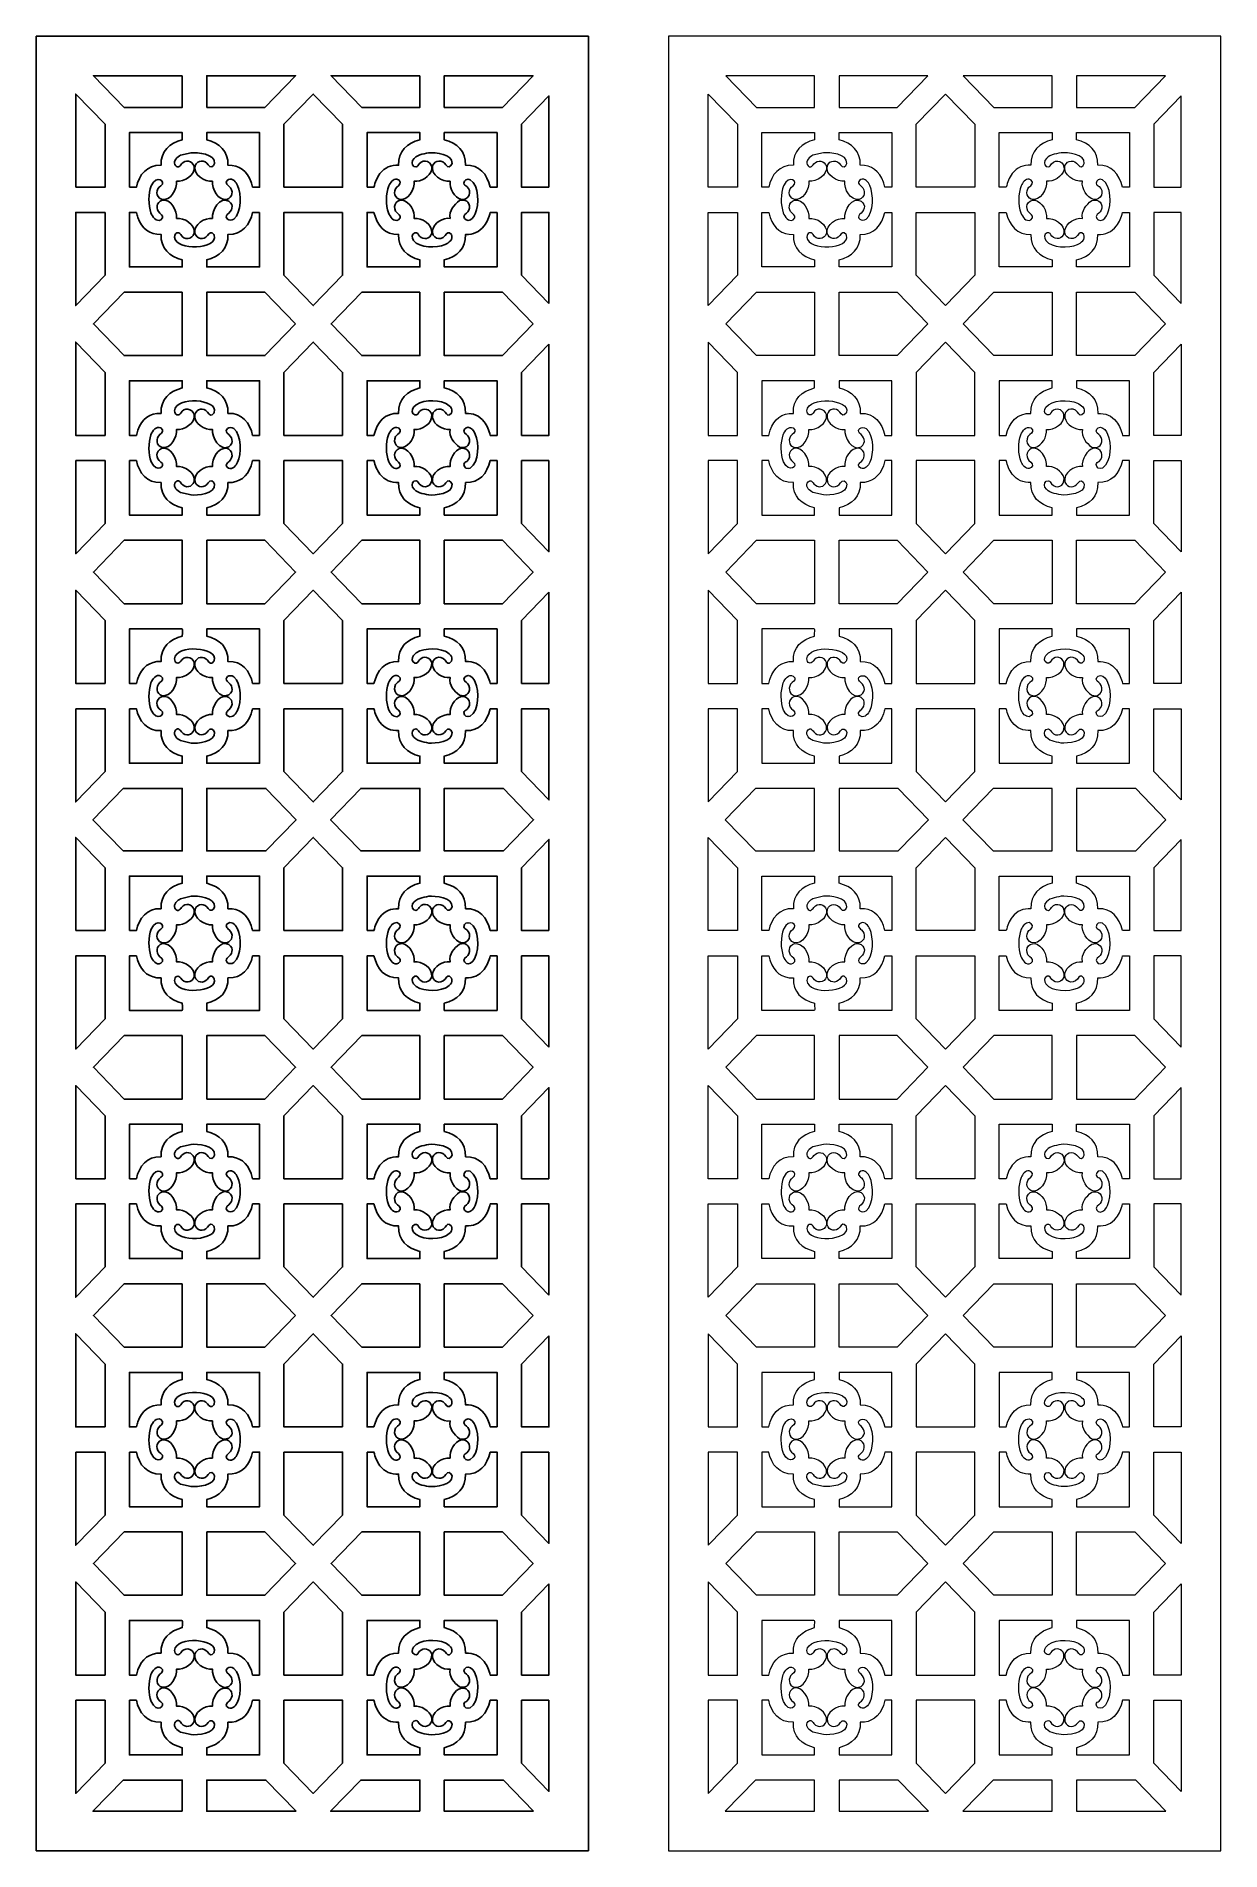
# Model space of a CAD drawing. Header units: centimetres. Extents: x -14.3 to -1.9, y -9.5 to 9.5.
import ezdxf

# ---------------------------------------------------------------- set-up
doc = ezdxf.new("R2010")
doc.units = ezdxf.units.CM
doc.header["$MEASUREMENT"] = 0
doc.layers.add('layer 1', color=7, linetype='Continuous')

msp = doc.modelspace()

# ---------------------------------------------------------------- linework, layer by layer
at = {"layer": 'layer 1', "color": 250}
for points, knots in [([(-14.25559, -9.5), (-14.25559, -9.5), (-14.25559, 9.5), (-14.25559, 9.5), (-14.25559, 9.5), (-14.25559, 9.5), (-8.473, 9.5), (-8.473, 9.5), (-8.473, 9.5), (-8.473, 9.5), (-8.473, -9.5), (-8.473, -9.5), (-8.473, -9.5), (-8.473, -9.5), (-14.25559, -9.5), (-14.25559, -9.5)], [0, 0, 0, 0, 0.2, 0.2, 0.2, 0.2, 0.4, 0.4, 0.4, 0.4, 0.6, 0.6, 0.6, 0.6, 1, 1, 1, 1]), ([(-12.72621, 9.08696), (-12.72621, 9.08696), (-12.72621, 8.75527), (-12.72621, 8.75527), (-12.72621, 8.75527), (-12.72621, 8.75527), (-13.33589, 8.75527), (-13.33589, 8.75527), (-13.33589, 8.75527), (-13.33589, 8.75527), (-13.65707, 9.08696), (-13.65707, 9.08696), (-13.65707, 9.08696), (-13.65707, 9.08696), (-12.72621, 9.08696), (-12.72621, 9.08696)], [0, 0, 0, 0, 0.2, 0.2, 0.2, 0.2, 0.4, 0.4, 0.4, 0.4, 0.6, 0.6, 0.6, 0.6, 1, 1, 1, 1]), ([(-12.4707, 8.75527), (-12.4707, 8.75527), (-12.4707, 9.08696), (-12.4707, 9.08696), (-12.4707, 9.08696), (-12.4707, 9.08696), (-11.53985, 9.08696), (-11.53985, 9.08696), (-11.53985, 9.08696), (-11.53985, 9.08696), (-11.86102, 8.75527), (-11.86102, 8.75527), (-11.86102, 8.75527), (-11.86102, 8.75527), (-12.4707, 8.75527), (-12.4707, 8.75527)], [0, 0, 0, 0, 0.2, 0.2, 0.2, 0.2, 0.4, 0.4, 0.4, 0.4, 0.6, 0.6, 0.6, 0.6, 1, 1, 1, 1]), ([(-10.23806, 9.08696), (-10.23806, 9.08696), (-10.23806, 8.75527), (-10.23806, 8.75527), (-10.23806, 8.75527), (-10.23806, 8.75527), (-10.84774, 8.75527), (-10.84774, 8.75527), (-10.84774, 8.75527), (-10.84774, 8.75527), (-11.16892, 9.08696), (-11.16892, 9.08696), (-11.16892, 9.08696), (-11.16892, 9.08696), (-10.23806, 9.08696), (-10.23806, 9.08696)], [0, 0, 0, 0, 0.2, 0.2, 0.2, 0.2, 0.4, 0.4, 0.4, 0.4, 0.6, 0.6, 0.6, 0.6, 1, 1, 1, 1]), ([(-9.98255, 8.75527), (-9.98255, 8.75527), (-9.98255, 9.08696), (-9.98255, 9.08696), (-9.98255, 9.08696), (-9.98255, 9.08696), (-9.05169, 9.08696), (-9.05169, 9.08696), (-9.05169, 9.08696), (-9.05169, 9.08696), (-9.37287, 8.75527), (-9.37287, 8.75527), (-9.37287, 8.75527), (-9.37287, 8.75527), (-9.98255, 8.75527), (-9.98255, 8.75527)], [0, 0, 0, 0, 0.2, 0.2, 0.2, 0.2, 0.4, 0.4, 0.4, 0.4, 0.6, 0.6, 0.6, 0.6, 1, 1, 1, 1]), ([(-13.84255, 7.9197), (-13.84255, 7.9197), (-13.53531, 7.9197), (-13.53531, 7.9197), (-13.53531, 7.9197), (-13.53531, 7.9197), (-13.53531, 8.57814), (-13.53531, 8.57814), (-13.53531, 8.57814), (-13.53531, 8.57814), (-13.84255, 8.89542), (-13.84255, 8.89542), (-13.84255, 8.89542), (-13.84255, 8.89542), (-13.84255, 7.9197), (-13.84255, 7.9197)], [0, 0, 0, 0, 0.2, 0.2, 0.2, 0.2, 0.4, 0.4, 0.4, 0.4, 0.6, 0.6, 0.6, 0.6, 1, 1, 1, 1]), ([(-11.66163, 7.9197), (-11.66163, 7.9197), (-11.04713, 7.9197), (-11.04713, 7.9197), (-11.04713, 7.9197), (-11.04713, 7.9197), (-11.04713, 8.57814), (-11.04713, 8.57814), (-11.04713, 8.57814), (-11.04713, 8.57814), (-11.35437, 8.89542), (-11.35437, 8.89542), (-11.35437, 8.89542), (-11.35437, 8.89542), (-11.66163, 8.57814), (-11.66163, 8.57814), (-11.66163, 8.57814), (-11.66163, 8.57814), (-11.66163, 7.9197), (-11.66163, 7.9197)], [0, 0, 0, 0, 0.16666667, 0.16666667, 0.16666667, 0.16666667, 0.33333333, 0.33333333, 0.33333333, 0.33333333, 0.5, 0.5, 0.5, 0.5, 0.66666667, 0.66666667, 0.66666667, 0.66666667, 1, 1, 1, 1]), ([(-8.88603, 7.9197), (-8.88603, 7.9197), (-9.17345, 7.9197), (-9.17345, 7.9197), (-9.17345, 7.9197), (-9.17345, 7.9197), (-9.17345, 8.57814), (-9.17345, 8.57814), (-9.17345, 8.57814), (-9.17345, 8.57814), (-8.88603, 8.87495), (-8.88603, 8.87495), (-8.88603, 8.87495), (-8.88603, 8.87495), (-8.88603, 7.9197), (-8.88603, 7.9197)], [0, 0, 0, 0, 0.2, 0.2, 0.2, 0.2, 0.4, 0.4, 0.4, 0.4, 0.6, 0.6, 0.6, 0.6, 1, 1, 1, 1]), ([(-13.2798, 7.9197), (-13.2798, 7.9197), (-13.20736, 7.9197), (-13.20736, 7.9197), (-13.20736, 7.9197), (-13.17774, 8.04952), (-13.09838, 8.1553), (-12.94904, 8.14979), (-12.94904, 8.14979), (-12.95417, 8.29866), (-12.86052, 8.38335), (-12.72621, 8.41628), (-12.72621, 8.41628), (-12.72621, 8.41628), (-12.72621, 8.49141), (-12.72621, 8.49141), (-12.72621, 8.49141), (-12.72621, 8.49141), (-13.2798, 8.49141), (-13.2798, 8.49141), (-13.2798, 8.49141), (-13.2798, 8.49141), (-13.2798, 7.9197), (-13.2798, 7.9197)], [0, 0, 0, 0, 0.14285714, 0.14285714, 0.14285714, 0.14285714, 0.28571429, 0.28571429, 0.28571429, 0.28571429, 0.42857143, 0.42857143, 0.42857143, 0.42857143, 0.57142857, 0.57142857, 0.57142857, 0.57142857, 0.71428571, 0.71428571, 0.71428571, 0.71428571, 1, 1, 1, 1]), ([(-11.99026, 7.9197), (-11.99026, 7.9197), (-11.91711, 7.9197), (-11.91711, 7.9197), (-11.91711, 7.9197), (-11.91711, 7.9197), (-11.91711, 8.49141), (-11.91711, 8.49141), (-11.91711, 8.49141), (-11.91711, 8.49141), (-12.4707, 8.49141), (-12.4707, 8.49141), (-12.4707, 8.49141), (-12.4707, 8.49141), (-12.4707, 8.4164), (-12.4707, 8.4164), (-12.4707, 8.4164), (-12.33655, 8.38258), (-12.24277, 8.29907), (-12.24797, 8.14979), (-12.24797, 8.14979), (-12.12649, 8.15424), (-12.0491, 8.08833), (-12.00535, 7.9739), (-12.00535, 7.9739), (-11.99951, 7.9568), (-11.99447, 7.93862), (-11.99026, 7.9197)], [0, 0, 0, 0, 0.125, 0.125, 0.125, 0.125, 0.25, 0.25, 0.25, 0.25, 0.375, 0.375, 0.375, 0.375, 0.5, 0.5, 0.5, 0.5, 0.625, 0.625, 0.625, 0.625, 0.75, 0.75, 0.75, 0.75, 1, 1, 1, 1]), ([(-10.79165, 7.9197), (-10.79165, 7.9197), (-10.71906, 7.9197), (-10.71906, 7.9197), (-10.71906, 7.9197), (-10.70657, 7.97263), (-10.68811, 8.01864), (-10.65645, 8.06217), (-10.65645, 8.06217), (-10.60407, 8.12663), (-10.54152, 8.15276), (-10.46089, 8.14979), (-10.46089, 8.14979), (-10.46602, 8.29866), (-10.37237, 8.38335), (-10.23806, 8.41628), (-10.23806, 8.41628), (-10.23806, 8.41628), (-10.23806, 8.49141), (-10.23806, 8.49141), (-10.23806, 8.49141), (-10.23806, 8.49141), (-10.79165, 8.49141), (-10.79165, 8.49141), (-10.79165, 8.49141), (-10.79165, 8.49141), (-10.79165, 7.9197), (-10.79165, 7.9197)], [0, 0, 0, 0, 0.125, 0.125, 0.125, 0.125, 0.25, 0.25, 0.25, 0.25, 0.375, 0.375, 0.375, 0.375, 0.5, 0.5, 0.5, 0.5, 0.625, 0.625, 0.625, 0.625, 0.75, 0.75, 0.75, 0.75, 1, 1, 1, 1]), ([(-9.50177, 7.9197), (-9.50177, 7.9197), (-9.42896, 7.9197), (-9.42896, 7.9197), (-9.42896, 7.9197), (-9.42896, 7.9197), (-9.42896, 8.49141), (-9.42896, 8.49141), (-9.42896, 8.49141), (-9.42896, 8.49141), (-9.98255, 8.49141), (-9.98255, 8.49141), (-9.98255, 8.49141), (-9.98255, 8.49141), (-9.98255, 8.4164), (-9.98255, 8.4164), (-9.98255, 8.4164), (-9.8484, 8.38258), (-9.75462, 8.29907), (-9.75982, 8.14979), (-9.75982, 8.14979), (-9.61568, 8.15508), (-9.53365, 8.05837), (-9.50177, 7.9197)], [0, 0, 0, 0, 0.14285714, 0.14285714, 0.14285714, 0.14285714, 0.28571429, 0.28571429, 0.28571429, 0.28571429, 0.42857143, 0.42857143, 0.42857143, 0.42857143, 0.57142857, 0.57142857, 0.57142857, 0.57142857, 0.71428571, 0.71428571, 0.71428571, 0.71428571, 1, 1, 1, 1]), ([(-13.05494, 7.65061), (-13.08313, 7.73004), (-13.08462, 7.85567), (-13.05144, 7.9337), (-13.05144, 7.9337), (-12.99659, 8.0626), (-12.88844, 7.97501), (-12.95148, 7.93537), (-12.95148, 7.93537), (-13.00547, 7.90142), (-13.00596, 7.81992), (-12.94487, 7.79411), (-12.94487, 7.79411), (-12.85171, 7.76678), (-12.77701, 7.90164), (-12.78684, 7.98228), (-12.78684, 7.98228), (-12.70995, 7.97223), (-12.5872, 8.04486), (-12.60251, 8.13767), (-12.60251, 8.13767), (-12.61991, 8.20093), (-12.69467, 8.21243), (-12.73493, 8.16306), (-12.73493, 8.16306), (-12.75435, 8.13356), (-12.77877, 8.11266), (-12.80314, 8.1557), (-12.80314, 8.1557), (-12.82246, 8.19898), (-12.77608, 8.23717), (-12.74387, 8.25359), (-12.74387, 8.25359), (-12.74387, 8.25359), (-12.63355, 8.27965), (-12.63355, 8.27965), (-12.63355, 8.27965), (-12.56874, 8.28664), (-12.37779, 8.26852), (-12.38967, 8.16837), (-12.38967, 8.16837), (-12.39808, 8.1309), (-12.43567, 8.11844), (-12.45558, 8.1523), (-12.45558, 8.1523), (-12.48851, 8.20829), (-12.56754, 8.20817), (-12.59237, 8.14546), (-12.59237, 8.14546), (-12.61883, 8.04943), (-12.48811, 7.97183), (-12.41016, 7.98228), (-12.41016, 7.98228), (-12.41993, 7.90105), (-12.3495, 7.77611), (-12.25969, 7.79188), (-12.25969, 7.79188), (-12.19844, 7.80988), (-12.18727, 7.88711), (-12.23511, 7.92866), (-12.23511, 7.92866), (-12.26367, 7.94873), (-12.28386, 7.9739), (-12.24222, 7.9991), (-12.24222, 7.9991), (-12.20072, 8.01882), (-12.16223, 7.97071), (-12.14745, 7.93788), (-12.14745, 7.93788), (-12.10778, 7.84988), (-12.10509, 7.65442), (-12.18659, 7.58559), (-12.18659, 7.58559), (-12.2326, 7.55325), (-12.29107, 7.59725), (-12.25542, 7.63321), (-12.25542, 7.63321), (-12.20567, 7.66821), (-12.17982, 7.73196), (-12.23823, 7.77457), (-12.23823, 7.77457), (-12.33305, 7.8283), (-12.41997, 7.67581), (-12.41016, 7.59326), (-12.41016, 7.59326), (-12.48885, 7.60322), (-12.60974, 7.53074), (-12.5945, 7.43787), (-12.5945, 7.43787), (-12.57709, 7.37458), (-12.50227, 7.36307), (-12.46208, 7.41248), (-12.46208, 7.41248), (-12.44362, 7.44052), (-12.42303, 7.46223), (-12.39603, 7.42367), (-12.39603, 7.42367), (-12.39603, 7.42367), (-12.39205, 7.41576), (-12.39205, 7.41576), (-12.39205, 7.41576), (-12.34487, 7.274), (-12.79408, 7.24246), (-12.80796, 7.3978), (-12.80796, 7.3978), (-12.80734, 7.44142), (-12.76554, 7.45985), (-12.74142, 7.42324), (-12.74142, 7.42324), (-12.70933, 7.3614), (-12.62097, 7.37074), (-12.60251, 7.43787), (-12.60251, 7.43787), (-12.58717, 7.53093), (-12.70945, 7.60312), (-12.78684, 7.59326), (-12.78684, 7.59326), (-12.77686, 7.67439), (-12.84766, 7.79936), (-12.93732, 7.78366), (-12.93732, 7.78366), (-12.99857, 7.76563), (-13.00973, 7.6884), (-12.96193, 7.64684), (-12.96193, 7.64684), (-12.93476, 7.6278), (-12.9137, 7.60653), (-12.95105, 7.57867), (-12.95105, 7.57867), (-12.99931, 7.55267), (-13.03907, 7.6094), (-13.05494, 7.65061)], [0, 0, 0, 0, 0.02941176, 0.02941176, 0.02941176, 0.02941176, 0.05882353, 0.05882353, 0.05882353, 0.05882353, 0.08823529, 0.08823529, 0.08823529, 0.08823529, 0.11764706, 0.11764706, 0.11764706, 0.11764706, 0.14705882, 0.14705882, 0.14705882, 0.14705882, 0.17647059, 0.17647059, 0.17647059, 0.17647059, 0.20588235, 0.20588235, 0.20588235, 0.20588235, 0.23529412, 0.23529412, 0.23529412, 0.23529412, 0.26470588, 0.26470588, 0.26470588, 0.26470588, 0.29411765, 0.29411765, 0.29411765, 0.29411765, 0.32352941, 0.32352941, 0.32352941, 0.32352941, 0.35294118, 0.35294118, 0.35294118, 0.35294118, 0.38235294, 0.38235294, 0.38235294, 0.38235294, 0.41176471, 0.41176471, 0.41176471, 0.41176471, 0.44117647, 0.44117647, 0.44117647, 0.44117647, 0.47058824, 0.47058824, 0.47058824, 0.47058824, 0.5, 0.5, 0.5, 0.5, 0.52941176, 0.52941176, 0.52941176, 0.52941176, 0.55882353, 0.55882353, 0.55882353, 0.55882353, 0.58823529, 0.58823529, 0.58823529, 0.58823529, 0.61764706, 0.61764706, 0.61764706, 0.61764706, 0.64705882, 0.64705882, 0.64705882, 0.64705882, 0.67647059, 0.67647059, 0.67647059, 0.67647059, 0.70588235, 0.70588235, 0.70588235, 0.70588235, 0.73529412, 0.73529412, 0.73529412, 0.73529412, 0.76470588, 0.76470588, 0.76470588, 0.76470588, 0.79411765, 0.79411765, 0.79411765, 0.79411765, 0.82352941, 0.82352941, 0.82352941, 0.82352941, 0.85294118, 0.85294118, 0.85294118, 0.85294118, 0.88235294, 0.88235294, 0.88235294, 0.88235294, 0.91176471, 0.91176471, 0.91176471, 0.91176471, 0.94117647, 0.94117647, 0.94117647, 0.94117647, 1, 1, 1, 1]), ([(-10.56675, 7.65061), (-10.59563, 7.7319), (-10.59625, 7.85393), (-10.56326, 7.9337), (-10.56326, 7.9337), (-10.54854, 7.96676), (-10.51837, 8.00846), (-10.47888, 8.00346), (-10.47888, 8.00346), (-10.44259, 7.99474), (-10.43009, 7.95634), (-10.4633, 7.93537), (-10.4633, 7.93537), (-10.51775, 7.90099), (-10.51784, 7.81992), (-10.45672, 7.79411), (-10.45672, 7.79411), (-10.36356, 7.76678), (-10.28886, 7.90161), (-10.29869, 7.98228), (-10.29869, 7.98228), (-10.22545, 7.97269), (-10.13297, 8.0289), (-10.11377, 8.10465), (-10.11377, 8.10465), (-10.10372, 8.18776), (-10.19576, 8.22564), (-10.24678, 8.16306), (-10.24678, 8.16306), (-10.25556, 8.14973), (-10.26032, 8.13492), (-10.27739, 8.13183), (-10.27739, 8.13183), (-10.31378, 8.12979), (-10.3263, 8.17051), (-10.31403, 8.19991), (-10.31403, 8.19991), (-10.27587, 8.26366), (-10.21054, 8.26425), (-10.1454, 8.27965), (-10.1454, 8.27965), (-10.07846, 8.28688), (-9.88983, 8.26685), (-9.90148, 8.16837), (-9.90148, 8.16837), (-9.90992, 8.13087), (-9.94712, 8.11798), (-9.96743, 8.1523), (-9.96743, 8.1523), (-10.00082, 8.20872), (-10.07939, 8.20814), (-10.10422, 8.14546), (-10.10422, 8.14546), (-10.13065, 8.04943), (-9.99996, 7.97183), (-9.92201, 7.98228), (-9.92201, 7.98228), (-9.93123, 7.9056), (-9.87706, 7.81114), (-9.8035, 7.79129), (-9.8035, 7.79129), (-9.72305, 7.78094), (-9.68632, 7.87598), (-9.74692, 7.92866), (-9.74692, 7.92866), (-9.75985, 7.93772), (-9.77419, 7.94264), (-9.77719, 7.96026), (-9.77719, 7.96026), (-9.77914, 7.99786), (-9.73975, 8.01078), (-9.71127, 7.99814), (-9.71127, 7.99814), (-9.61598, 7.93726), (-9.61803, 7.73719), (-9.65741, 7.64183), (-9.65741, 7.64183), (-9.67127, 7.6107), (-9.6969, 7.57486), (-9.73273, 7.57143), (-9.73273, 7.57143), (-9.7634, 7.57196), (-9.79352, 7.60674), (-9.76727, 7.63321), (-9.76727, 7.63321), (-9.74068, 7.65191), (-9.72318, 7.6644), (-9.71767, 7.70104), (-9.71767, 7.70104), (-9.71545, 7.77157), (-9.76507, 7.79658), (-9.82385, 7.77874), (-9.82385, 7.77874), (-9.88429, 7.73459), (-9.93188, 7.67628), (-9.92201, 7.59326), (-9.92201, 7.59326), (-9.99625, 7.60266), (-10.08771, 7.54695), (-10.10691, 7.47086), (-10.10691, 7.47086), (-10.11695, 7.38775), (-10.02488, 7.34984), (-9.97389, 7.41248), (-9.97389, 7.41248), (-9.95547, 7.44049), (-9.93488, 7.46226), (-9.90788, 7.42367), (-9.90788, 7.42367), (-9.88346, 7.37522), (-9.93587, 7.33463), (-9.97321, 7.31818), (-9.97321, 7.31818), (-10.06452, 7.28089), (-10.24063, 7.27956), (-10.30608, 7.36236), (-10.30608, 7.36236), (-10.32485, 7.39081), (-10.32689, 7.42704), (-10.29047, 7.44204), (-10.29047, 7.44204), (-10.26205, 7.45039), (-10.25599, 7.42377), (-10.24205, 7.40667), (-10.24205, 7.40667), (-10.19966, 7.36409), (-10.13096, 7.37745), (-10.11436, 7.43787), (-10.11436, 7.43787), (-10.09902, 7.53093), (-10.22133, 7.60312), (-10.29869, 7.59326), (-10.29869, 7.59326), (-10.28923, 7.66978), (-10.34386, 7.76443), (-10.4172, 7.78421), (-10.4172, 7.78421), (-10.49768, 7.79457), (-10.53435, 7.6995), (-10.47375, 7.64684), (-10.47375, 7.64684), (-10.4466, 7.6278), (-10.42552, 7.60653), (-10.4629, 7.57867), (-10.4629, 7.57867), (-10.5111, 7.5527), (-10.55102, 7.60965), (-10.56675, 7.65061)], [0, 0, 0, 0, 0.02631579, 0.02631579, 0.02631579, 0.02631579, 0.05263158, 0.05263158, 0.05263158, 0.05263158, 0.07894737, 0.07894737, 0.07894737, 0.07894737, 0.10526316, 0.10526316, 0.10526316, 0.10526316, 0.13157895, 0.13157895, 0.13157895, 0.13157895, 0.15789474, 0.15789474, 0.15789474, 0.15789474, 0.18421053, 0.18421053, 0.18421053, 0.18421053, 0.21052632, 0.21052632, 0.21052632, 0.21052632, 0.23684211, 0.23684211, 0.23684211, 0.23684211, 0.26315789, 0.26315789, 0.26315789, 0.26315789, 0.28947368, 0.28947368, 0.28947368, 0.28947368, 0.31578947, 0.31578947, 0.31578947, 0.31578947, 0.34210526, 0.34210526, 0.34210526, 0.34210526, 0.36842105, 0.36842105, 0.36842105, 0.36842105, 0.39473684, 0.39473684, 0.39473684, 0.39473684, 0.42105263, 0.42105263, 0.42105263, 0.42105263, 0.44736842, 0.44736842, 0.44736842, 0.44736842, 0.47368421, 0.47368421, 0.47368421, 0.47368421, 0.5, 0.5, 0.5, 0.5, 0.52631579, 0.52631579, 0.52631579, 0.52631579, 0.55263158, 0.55263158, 0.55263158, 0.55263158, 0.57894737, 0.57894737, 0.57894737, 0.57894737, 0.60526316, 0.60526316, 0.60526316, 0.60526316, 0.63157895, 0.63157895, 0.63157895, 0.63157895, 0.65789474, 0.65789474, 0.65789474, 0.65789474, 0.68421053, 0.68421053, 0.68421053, 0.68421053, 0.71052632, 0.71052632, 0.71052632, 0.71052632, 0.73684211, 0.73684211, 0.73684211, 0.73684211, 0.76315789, 0.76315789, 0.76315789, 0.76315789, 0.78947368, 0.78947368, 0.78947368, 0.78947368, 0.81578947, 0.81578947, 0.81578947, 0.81578947, 0.84210526, 0.84210526, 0.84210526, 0.84210526, 0.86842105, 0.86842105, 0.86842105, 0.86842105, 0.89473684, 0.89473684, 0.89473684, 0.89473684, 0.92105263, 0.92105263, 0.92105263, 0.92105263, 0.94736842, 0.94736842, 0.94736842, 0.94736842, 1, 1, 1, 1]), ([(-13.53531, 7.65584), (-13.53531, 7.65584), (-13.84255, 7.65584), (-13.84255, 7.65584), (-13.84255, 7.65584), (-13.84255, 7.65584), (-13.84255, 6.68012), (-13.84255, 6.68012), (-13.84255, 6.68012), (-13.84255, 6.68012), (-13.53531, 6.9974), (-13.53531, 6.9974), (-13.53531, 6.9974), (-13.53531, 6.9974), (-13.53531, 7.65584), (-13.53531, 7.65584)], [0, 0, 0, 0, 0.2, 0.2, 0.2, 0.2, 0.4, 0.4, 0.4, 0.4, 0.6, 0.6, 0.6, 0.6, 1, 1, 1, 1]), ([(-13.20671, 7.65584), (-13.20671, 7.65584), (-13.2798, 7.65584), (-13.2798, 7.65584), (-13.2798, 7.65584), (-13.2798, 7.65584), (-13.2798, 7.08413), (-13.2798, 7.08413), (-13.2798, 7.08413), (-13.2798, 7.08413), (-12.72621, 7.08413), (-12.72621, 7.08413), (-12.72621, 7.08413), (-12.72621, 7.08413), (-12.72621, 7.15911), (-12.72621, 7.15911), (-12.72621, 7.15911), (-12.86027, 7.1929), (-12.9542, 7.27656), (-12.94904, 7.42575), (-12.94904, 7.42575), (-13.0707, 7.42123), (-13.14812, 7.48743), (-13.19181, 7.60207), (-13.19181, 7.60207), (-13.19759, 7.61902), (-13.20257, 7.63704), (-13.20671, 7.65584)], [0, 0, 0, 0, 0.125, 0.125, 0.125, 0.125, 0.25, 0.25, 0.25, 0.25, 0.375, 0.375, 0.375, 0.375, 0.5, 0.5, 0.5, 0.5, 0.625, 0.625, 0.625, 0.625, 0.75, 0.75, 0.75, 0.75, 1, 1, 1, 1]), ([(-11.91711, 7.65584), (-11.91711, 7.65584), (-11.98952, 7.65584), (-11.98952, 7.65584), (-11.98952, 7.65584), (-12.01917, 7.52592), (-12.09872, 7.42021), (-12.24797, 7.42575), (-12.24797, 7.42575), (-12.24277, 7.27694), (-12.33649, 7.19219), (-12.4707, 7.15926), (-12.4707, 7.15926), (-12.4707, 7.15926), (-12.4707, 7.08413), (-12.4707, 7.08413), (-12.4707, 7.08413), (-12.4707, 7.08413), (-11.91711, 7.08413), (-11.91711, 7.08413), (-11.91711, 7.08413), (-11.91711, 7.08413), (-11.91711, 7.65584), (-11.91711, 7.65584)], [0, 0, 0, 0, 0.14285714, 0.14285714, 0.14285714, 0.14285714, 0.28571429, 0.28571429, 0.28571429, 0.28571429, 0.42857143, 0.42857143, 0.42857143, 0.42857143, 0.57142857, 0.57142857, 0.57142857, 0.57142857, 0.71428571, 0.71428571, 0.71428571, 0.71428571, 1, 1, 1, 1]), ([(-11.04713, 7.65584), (-11.04713, 7.65584), (-11.66163, 7.65584), (-11.66163, 7.65584), (-11.66163, 7.65584), (-11.66163, 7.65584), (-11.66163, 6.9974), (-11.66163, 6.9974), (-11.66163, 6.9974), (-11.66163, 6.9974), (-11.35437, 6.68012), (-11.35437, 6.68012), (-11.35437, 6.68012), (-11.35437, 6.68012), (-11.04713, 6.9974), (-11.04713, 6.9974), (-11.04713, 6.9974), (-11.04713, 6.9974), (-11.04713, 7.65584), (-11.04713, 7.65584)], [0, 0, 0, 0, 0.16666667, 0.16666667, 0.16666667, 0.16666667, 0.33333333, 0.33333333, 0.33333333, 0.33333333, 0.5, 0.5, 0.5, 0.5, 0.66666667, 0.66666667, 0.66666667, 0.66666667, 1, 1, 1, 1]), ([(-10.71909, 7.65584), (-10.71909, 7.65584), (-10.79165, 7.65584), (-10.79165, 7.65584), (-10.79165, 7.65584), (-10.79165, 7.65584), (-10.79165, 7.08413), (-10.79165, 7.08413), (-10.79165, 7.08413), (-10.79165, 7.08413), (-10.23806, 7.08413), (-10.23806, 7.08413), (-10.23806, 7.08413), (-10.23806, 7.08413), (-10.23806, 7.15911), (-10.23806, 7.15911), (-10.23806, 7.15911), (-10.37212, 7.1929), (-10.46605, 7.2766), (-10.46089, 7.42575), (-10.46089, 7.42575), (-10.60531, 7.4204), (-10.68672, 7.51723), (-10.71909, 7.65584)], [0, 0, 0, 0, 0.14285714, 0.14285714, 0.14285714, 0.14285714, 0.28571429, 0.28571429, 0.28571429, 0.28571429, 0.42857143, 0.42857143, 0.42857143, 0.42857143, 0.57142857, 0.57142857, 0.57142857, 0.57142857, 0.71428571, 0.71428571, 0.71428571, 0.71428571, 1, 1, 1, 1]), ([(-9.42896, 7.65584), (-9.42896, 7.65584), (-9.50162, 7.65584), (-9.50162, 7.65584), (-9.50162, 7.65584), (-9.51411, 7.60297), (-9.5325, 7.55712), (-9.56404, 7.51362), (-9.56404, 7.51362), (-9.61645, 7.44897), (-9.67906, 7.42275), (-9.75982, 7.42575), (-9.75982, 7.42575), (-9.75462, 7.27694), (-9.84834, 7.19219), (-9.98255, 7.15926), (-9.98255, 7.15926), (-9.98255, 7.15926), (-9.98255, 7.08413), (-9.98255, 7.08413), (-9.98255, 7.08413), (-9.98255, 7.08413), (-9.42896, 7.08413), (-9.42896, 7.08413), (-9.42896, 7.08413), (-9.42896, 7.08413), (-9.42896, 7.65584), (-9.42896, 7.65584)], [0, 0, 0, 0, 0.125, 0.125, 0.125, 0.125, 0.25, 0.25, 0.25, 0.25, 0.375, 0.375, 0.375, 0.375, 0.5, 0.5, 0.5, 0.5, 0.625, 0.625, 0.625, 0.625, 0.75, 0.75, 0.75, 0.75, 1, 1, 1, 1]), ([(-8.88603, 6.70055), (-8.88603, 6.70055), (-9.17345, 6.9974), (-9.17345, 6.9974), (-9.17345, 6.9974), (-9.17345, 6.9974), (-9.17345, 7.65584), (-9.17345, 7.65584), (-9.17345, 7.65584), (-9.17345, 7.65584), (-8.88603, 7.65584), (-8.88603, 7.65584), (-8.88603, 7.65584), (-8.88603, 7.65584), (-8.88603, 6.70055), (-8.88603, 6.70055)], [0, 0, 0, 0, 0.2, 0.2, 0.2, 0.2, 0.4, 0.4, 0.4, 0.4, 0.6, 0.6, 0.6, 0.6, 1, 1, 1, 1]), ([(-12.72621, 6.82027), (-12.72621, 6.82027), (-13.33589, 6.82027), (-13.33589, 6.82027), (-13.33589, 6.82027), (-13.33589, 6.82027), (-13.65707, 6.48858), (-13.65707, 6.48858), (-13.65707, 6.48858), (-13.65707, 6.48858), (-13.33589, 6.15689), (-13.33589, 6.15689), (-13.33589, 6.15689), (-13.33589, 6.15689), (-12.72621, 6.15689), (-12.72621, 6.15689), (-12.72621, 6.15689), (-12.72621, 6.15689), (-12.72621, 6.82027), (-12.72621, 6.82027)], [0, 0, 0, 0, 0.16666667, 0.16666667, 0.16666667, 0.16666667, 0.33333333, 0.33333333, 0.33333333, 0.33333333, 0.5, 0.5, 0.5, 0.5, 0.66666667, 0.66666667, 0.66666667, 0.66666667, 1, 1, 1, 1]), ([(-11.53985, 6.48858), (-11.53985, 6.48858), (-11.86102, 6.82027), (-11.86102, 6.82027), (-11.86102, 6.82027), (-11.86102, 6.82027), (-12.4707, 6.82027), (-12.4707, 6.82027), (-12.4707, 6.82027), (-12.4707, 6.82027), (-12.4707, 6.15689), (-12.4707, 6.15689), (-12.4707, 6.15689), (-12.4707, 6.15689), (-11.86102, 6.15689), (-11.86102, 6.15689), (-11.86102, 6.15689), (-11.86102, 6.15689), (-11.53985, 6.48858), (-11.53985, 6.48858)], [0, 0, 0, 0, 0.16666667, 0.16666667, 0.16666667, 0.16666667, 0.33333333, 0.33333333, 0.33333333, 0.33333333, 0.5, 0.5, 0.5, 0.5, 0.66666667, 0.66666667, 0.66666667, 0.66666667, 1, 1, 1, 1]), ([(-10.23806, 6.82027), (-10.23806, 6.82027), (-10.84774, 6.82027), (-10.84774, 6.82027), (-10.84774, 6.82027), (-10.84774, 6.82027), (-11.16892, 6.48858), (-11.16892, 6.48858), (-11.16892, 6.48858), (-11.16892, 6.48858), (-10.84774, 6.15689), (-10.84774, 6.15689), (-10.84774, 6.15689), (-10.84774, 6.15689), (-10.23806, 6.15689), (-10.23806, 6.15689), (-10.23806, 6.15689), (-10.23806, 6.15689), (-10.23806, 6.82027), (-10.23806, 6.82027)], [0, 0, 0, 0, 0.16666667, 0.16666667, 0.16666667, 0.16666667, 0.33333333, 0.33333333, 0.33333333, 0.33333333, 0.5, 0.5, 0.5, 0.5, 0.66666667, 0.66666667, 0.66666667, 0.66666667, 1, 1, 1, 1]), ([(-9.05169, 6.48858), (-9.05169, 6.48858), (-9.37287, 6.82027), (-9.37287, 6.82027), (-9.37287, 6.82027), (-9.37287, 6.82027), (-9.98255, 6.82027), (-9.98255, 6.82027), (-9.98255, 6.82027), (-9.98255, 6.82027), (-9.98255, 6.15689), (-9.98255, 6.15689), (-9.98255, 6.15689), (-9.98255, 6.15689), (-9.37287, 6.15689), (-9.37287, 6.15689), (-9.37287, 6.15689), (-9.37287, 6.15689), (-9.05169, 6.48858), (-9.05169, 6.48858)], [0, 0, 0, 0, 0.16666667, 0.16666667, 0.16666667, 0.16666667, 0.33333333, 0.33333333, 0.33333333, 0.33333333, 0.5, 0.5, 0.5, 0.5, 0.66666667, 0.66666667, 0.66666667, 0.66666667, 1, 1, 1, 1]), ([(-13.53531, 5.32132), (-13.53531, 5.32132), (-13.84255, 5.32132), (-13.84255, 5.32132), (-13.84255, 5.32132), (-13.84255, 5.32132), (-13.84255, 6.29701), (-13.84255, 6.29701), (-13.84255, 6.29701), (-13.84255, 6.29701), (-13.53531, 5.97972), (-13.53531, 5.97972), (-13.53531, 5.97972), (-13.53531, 5.97972), (-13.53531, 5.32132), (-13.53531, 5.32132)], [0, 0, 0, 0, 0.2, 0.2, 0.2, 0.2, 0.4, 0.4, 0.4, 0.4, 0.6, 0.6, 0.6, 0.6, 1, 1, 1, 1]), ([(-11.04713, 5.32132), (-11.04713, 5.32132), (-11.66163, 5.32132), (-11.66163, 5.32132), (-11.66163, 5.32132), (-11.66163, 5.32132), (-11.66163, 5.97972), (-11.66163, 5.97972), (-11.66163, 5.97972), (-11.66163, 5.97972), (-11.35437, 6.29701), (-11.35437, 6.29701), (-11.35437, 6.29701), (-11.35437, 6.29701), (-11.04713, 5.97972), (-11.04713, 5.97972), (-11.04713, 5.97972), (-11.04713, 5.97972), (-11.04713, 5.32132), (-11.04713, 5.32132)], [0, 0, 0, 0, 0.16666667, 0.16666667, 0.16666667, 0.16666667, 0.33333333, 0.33333333, 0.33333333, 0.33333333, 0.5, 0.5, 0.5, 0.5, 0.66666667, 0.66666667, 0.66666667, 0.66666667, 1, 1, 1, 1]), ([(-8.88603, 6.27657), (-8.88603, 6.27657), (-9.17345, 5.97972), (-9.17345, 5.97972), (-9.17345, 5.97972), (-9.17345, 5.97972), (-9.17345, 5.32132), (-9.17345, 5.32132), (-9.17345, 5.32132), (-9.17345, 5.32132), (-8.88603, 5.32132), (-8.88603, 5.32132), (-8.88603, 5.32132), (-8.88603, 5.32132), (-8.88603, 6.27657), (-8.88603, 6.27657)], [0, 0, 0, 0, 0.2, 0.2, 0.2, 0.2, 0.4, 0.4, 0.4, 0.4, 0.6, 0.6, 0.6, 0.6, 1, 1, 1, 1]), ([(-13.20671, 5.32132), (-13.20671, 5.32132), (-13.2798, 5.32132), (-13.2798, 5.32132), (-13.2798, 5.32132), (-13.2798, 5.32132), (-13.2798, 5.893), (-13.2798, 5.893), (-13.2798, 5.893), (-13.2798, 5.893), (-12.72621, 5.893), (-12.72621, 5.893), (-12.72621, 5.893), (-12.72621, 5.893), (-12.72621, 5.81802), (-12.72621, 5.81802), (-12.72621, 5.81802), (-12.86027, 5.78423), (-12.9542, 5.70056), (-12.94904, 5.55138), (-12.94904, 5.55138), (-13.0707, 5.55589), (-13.14812, 5.4897), (-13.19181, 5.37505), (-13.19181, 5.37505), (-13.19759, 5.35811), (-13.20257, 5.34008), (-13.20671, 5.32132)], [0, 0, 0, 0, 0.125, 0.125, 0.125, 0.125, 0.25, 0.25, 0.25, 0.25, 0.375, 0.375, 0.375, 0.375, 0.5, 0.5, 0.5, 0.5, 0.625, 0.625, 0.625, 0.625, 0.75, 0.75, 0.75, 0.75, 1, 1, 1, 1]), ([(-11.91711, 5.32132), (-11.91711, 5.32132), (-11.98952, 5.32132), (-11.98952, 5.32132), (-11.98952, 5.32132), (-12.01917, 5.45124), (-12.09872, 5.55691), (-12.24797, 5.55138), (-12.24797, 5.55138), (-12.24277, 5.70019), (-12.33649, 5.78494), (-12.4707, 5.81787), (-12.4707, 5.81787), (-12.4707, 5.81787), (-12.4707, 5.893), (-12.4707, 5.893), (-12.4707, 5.893), (-12.4707, 5.893), (-11.91711, 5.893), (-11.91711, 5.893), (-11.91711, 5.893), (-11.91711, 5.893), (-11.91711, 5.32132), (-11.91711, 5.32132)], [0, 0, 0, 0, 0.14285714, 0.14285714, 0.14285714, 0.14285714, 0.28571429, 0.28571429, 0.28571429, 0.28571429, 0.42857143, 0.42857143, 0.42857143, 0.42857143, 0.57142857, 0.57142857, 0.57142857, 0.57142857, 0.71428571, 0.71428571, 0.71428571, 0.71428571, 1, 1, 1, 1]), ([(-10.71909, 5.32132), (-10.71909, 5.32132), (-10.79165, 5.32132), (-10.79165, 5.32132), (-10.79165, 5.32132), (-10.79165, 5.32132), (-10.79165, 5.893), (-10.79165, 5.893), (-10.79165, 5.893), (-10.79165, 5.893), (-10.23806, 5.893), (-10.23806, 5.893), (-10.23806, 5.893), (-10.23806, 5.893), (-10.23806, 5.81802), (-10.23806, 5.81802), (-10.23806, 5.81802), (-10.37212, 5.78423), (-10.46605, 5.70053), (-10.46089, 5.55138), (-10.46089, 5.55138), (-10.60531, 5.55673), (-10.68672, 5.45989), (-10.71909, 5.32132)], [0, 0, 0, 0, 0.14285714, 0.14285714, 0.14285714, 0.14285714, 0.28571429, 0.28571429, 0.28571429, 0.28571429, 0.42857143, 0.42857143, 0.42857143, 0.42857143, 0.57142857, 0.57142857, 0.57142857, 0.57142857, 0.71428571, 0.71428571, 0.71428571, 0.71428571, 1, 1, 1, 1]), ([(-9.42896, 5.32132), (-9.42896, 5.32132), (-9.50162, 5.32132), (-9.50162, 5.32132), (-9.50162, 5.32132), (-9.51411, 5.37416), (-9.5325, 5.42001), (-9.56404, 5.46351), (-9.56404, 5.46351), (-9.61645, 5.52816), (-9.67906, 5.55438), (-9.75982, 5.55138), (-9.75982, 5.55138), (-9.75462, 5.70019), (-9.84834, 5.78494), (-9.98255, 5.81787), (-9.98255, 5.81787), (-9.98255, 5.81787), (-9.98255, 5.893), (-9.98255, 5.893), (-9.98255, 5.893), (-9.98255, 5.893), (-9.42896, 5.893), (-9.42896, 5.893), (-9.42896, 5.893), (-9.42896, 5.893), (-9.42896, 5.32132), (-9.42896, 5.32132)], [0, 0, 0, 0, 0.125, 0.125, 0.125, 0.125, 0.25, 0.25, 0.25, 0.25, 0.375, 0.375, 0.375, 0.375, 0.5, 0.5, 0.5, 0.5, 0.625, 0.625, 0.625, 0.625, 0.75, 0.75, 0.75, 0.75, 1, 1, 1, 1]), ([(-13.05494, 5.32651), (-13.08313, 5.24708), (-13.08462, 5.12146), (-13.05144, 5.04345), (-13.05144, 5.04345), (-12.99659, 4.91452), (-12.88844, 5.00211), (-12.95148, 5.04175), (-12.95148, 5.04175), (-13.00547, 5.07573), (-13.00596, 5.1572), (-12.94487, 5.18302), (-12.94487, 5.18302), (-12.85171, 5.21035), (-12.77701, 5.07548), (-12.78684, 4.99485), (-12.78684, 4.99485), (-12.70995, 5.0049), (-12.5872, 4.93227), (-12.60251, 4.83945), (-12.60251, 4.83945), (-12.61991, 4.77619), (-12.69467, 4.76469), (-12.73493, 4.81407), (-12.73493, 4.81407), (-12.75435, 4.84356), (-12.77877, 4.86447), (-12.80314, 4.82143), (-12.80314, 4.82143), (-12.82246, 4.77814), (-12.77608, 4.73996), (-12.74387, 4.72354), (-12.74387, 4.72354), (-12.74387, 4.72354), (-12.63355, 4.69748), (-12.63355, 4.69748), (-12.63355, 4.69748), (-12.56874, 4.69049), (-12.37779, 4.70861), (-12.38967, 4.80875), (-12.38967, 4.80875), (-12.39808, 4.84622), (-12.43567, 4.85868), (-12.45558, 4.82483), (-12.45558, 4.82483), (-12.48851, 4.76884), (-12.56754, 4.76896), (-12.59237, 4.83166), (-12.59237, 4.83166), (-12.61883, 4.92769), (-12.48811, 5.0053), (-12.41016, 4.99485), (-12.41016, 4.99485), (-12.41993, 5.07607), (-12.3495, 5.20101), (-12.25969, 5.18524), (-12.25969, 5.18524), (-12.19844, 5.16728), (-12.18727, 5.09002), (-12.23511, 5.04846), (-12.23511, 5.04846), (-12.26367, 5.02843), (-12.28386, 5.00323), (-12.24222, 4.97803), (-12.24222, 4.97803), (-12.20072, 4.9583), (-12.16223, 5.00641), (-12.14745, 5.03925), (-12.14745, 5.03925), (-12.10778, 5.12724), (-12.10509, 5.32271), (-12.18659, 5.39153), (-12.18659, 5.39153), (-12.2326, 5.42387), (-12.29107, 5.37988), (-12.25542, 5.34392), (-12.25542, 5.34392), (-12.20567, 5.30892), (-12.17982, 5.24516), (-12.23823, 5.20256), (-12.23823, 5.20256), (-12.33305, 5.14882), (-12.41997, 5.30131), (-12.41016, 5.38386), (-12.41016, 5.38386), (-12.48885, 5.37391), (-12.60974, 5.44641), (-12.5945, 5.53926), (-12.5945, 5.53926), (-12.57709, 5.60255), (-12.50227, 5.61405), (-12.46208, 5.56467), (-12.46208, 5.56467), (-12.44362, 5.53663), (-12.42303, 5.5149), (-12.39603, 5.55345), (-12.39603, 5.55345), (-12.39603, 5.55345), (-12.39205, 5.56137), (-12.39205, 5.56137), (-12.39205, 5.56137), (-12.34487, 5.70313), (-12.79408, 5.73466), (-12.80796, 5.57933), (-12.80796, 5.57933), (-12.80734, 5.5357), (-12.76554, 5.51728), (-12.74142, 5.55388), (-12.74142, 5.55388), (-12.70933, 5.61572), (-12.62097, 5.60638), (-12.60251, 5.53929), (-12.60251, 5.53929), (-12.58717, 5.4462), (-12.70945, 5.374), (-12.78684, 5.38386), (-12.78684, 5.38386), (-12.77686, 5.30273), (-12.84766, 5.17776), (-12.93732, 5.1935), (-12.93732, 5.1935), (-12.99857, 5.21149), (-13.00973, 5.28873), (-12.96193, 5.33028), (-12.96193, 5.33028), (-12.93476, 5.34933), (-12.9137, 5.3706), (-12.95105, 5.39846), (-12.95105, 5.39846), (-12.99931, 5.42446), (-13.03907, 5.36772), (-13.05494, 5.32651)], [0, 0, 0, 0, 0.02941176, 0.02941176, 0.02941176, 0.02941176, 0.05882353, 0.05882353, 0.05882353, 0.05882353, 0.08823529, 0.08823529, 0.08823529, 0.08823529, 0.11764706, 0.11764706, 0.11764706, 0.11764706, 0.14705882, 0.14705882, 0.14705882, 0.14705882, 0.17647059, 0.17647059, 0.17647059, 0.17647059, 0.20588235, 0.20588235, 0.20588235, 0.20588235, 0.23529412, 0.23529412, 0.23529412, 0.23529412, 0.26470588, 0.26470588, 0.26470588, 0.26470588, 0.29411765, 0.29411765, 0.29411765, 0.29411765, 0.32352941, 0.32352941, 0.32352941, 0.32352941, 0.35294118, 0.35294118, 0.35294118, 0.35294118, 0.38235294, 0.38235294, 0.38235294, 0.38235294, 0.41176471, 0.41176471, 0.41176471, 0.41176471, 0.44117647, 0.44117647, 0.44117647, 0.44117647, 0.47058824, 0.47058824, 0.47058824, 0.47058824, 0.5, 0.5, 0.5, 0.5, 0.52941176, 0.52941176, 0.52941176, 0.52941176, 0.55882353, 0.55882353, 0.55882353, 0.55882353, 0.58823529, 0.58823529, 0.58823529, 0.58823529, 0.61764706, 0.61764706, 0.61764706, 0.61764706, 0.64705882, 0.64705882, 0.64705882, 0.64705882, 0.67647059, 0.67647059, 0.67647059, 0.67647059, 0.70588235, 0.70588235, 0.70588235, 0.70588235, 0.73529412, 0.73529412, 0.73529412, 0.73529412, 0.76470588, 0.76470588, 0.76470588, 0.76470588, 0.79411765, 0.79411765, 0.79411765, 0.79411765, 0.82352941, 0.82352941, 0.82352941, 0.82352941, 0.85294118, 0.85294118, 0.85294118, 0.85294118, 0.88235294, 0.88235294, 0.88235294, 0.88235294, 0.91176471, 0.91176471, 0.91176471, 0.91176471, 0.94117647, 0.94117647, 0.94117647, 0.94117647, 1, 1, 1, 1]), ([(-10.56675, 5.32651), (-10.59563, 5.24523), (-10.59625, 5.12319), (-10.56326, 5.04345), (-10.56326, 5.04345), (-10.54854, 5.01037), (-10.51837, 4.96866), (-10.47888, 4.9737), (-10.47888, 4.9737), (-10.44259, 4.98239), (-10.43009, 5.02079), (-10.4633, 5.04175), (-10.4633, 5.04175), (-10.51775, 5.07613), (-10.51784, 5.1572), (-10.45672, 5.18302), (-10.45672, 5.18302), (-10.36356, 5.21035), (-10.28886, 5.07551), (-10.29869, 4.99485), (-10.29869, 4.99485), (-10.22545, 5.00443), (-10.13297, 4.94822), (-10.11377, 4.87247), (-10.11377, 4.87247), (-10.10372, 4.78937), (-10.19576, 4.75149), (-10.24678, 4.81407), (-10.24678, 4.81407), (-10.25556, 4.82739), (-10.26032, 4.84224), (-10.27739, 4.8453), (-10.27739, 4.8453), (-10.31378, 4.84734), (-10.3263, 4.80662), (-10.31403, 4.77724), (-10.31403, 4.77724), (-10.27587, 4.71346), (-10.21054, 4.71287), (-10.1454, 4.69748), (-10.1454, 4.69748), (-10.07846, 4.69024), (-9.88983, 4.71028), (-9.90148, 4.80875), (-9.90148, 4.80875), (-9.90992, 4.84625), (-9.94712, 4.85915), (-9.96743, 4.82483), (-9.96743, 4.82483), (-10.00082, 4.7684), (-10.07939, 4.76899), (-10.10422, 4.83166), (-10.10422, 4.83166), (-10.13065, 4.92769), (-9.99996, 5.0053), (-9.92201, 4.99485), (-9.92201, 4.99485), (-9.93123, 5.07153), (-9.87706, 5.16598), (-9.8035, 5.18583), (-9.8035, 5.18583), (-9.72305, 5.19622), (-9.68632, 5.10115), (-9.74692, 5.04846), (-9.74692, 5.04846), (-9.75985, 5.0394), (-9.77419, 5.03449), (-9.77719, 5.01686), (-9.77719, 5.01686), (-9.77914, 4.97927), (-9.73975, 4.96634), (-9.71127, 4.97902), (-9.71127, 4.97902), (-9.61598, 5.03987), (-9.61803, 5.23997), (-9.65741, 5.33529), (-9.65741, 5.33529), (-9.67127, 5.36643), (-9.6969, 5.40226), (-9.73273, 5.40569), (-9.73273, 5.40569), (-9.7634, 5.40517), (-9.79352, 5.37038), (-9.76727, 5.34392), (-9.76727, 5.34392), (-9.74068, 5.32521), (-9.72318, 5.31272), (-9.71767, 5.27608), (-9.71767, 5.27608), (-9.71545, 5.20559), (-9.76507, 5.18054), (-9.82385, 5.19838), (-9.82385, 5.19838), (-9.88429, 5.24254), (-9.93188, 5.30085), (-9.92201, 5.38386), (-9.92201, 5.38386), (-9.99625, 5.37446), (-10.08771, 5.43021), (-10.10691, 5.50627), (-10.10691, 5.50627), (-10.11695, 5.58938), (-10.02488, 5.62728), (-9.97389, 5.56467), (-9.97389, 5.56467), (-9.95547, 5.53663), (-9.93488, 5.51487), (-9.90788, 5.55345), (-9.90788, 5.55345), (-9.88346, 5.6019), (-9.93587, 5.6425), (-9.97321, 5.65894), (-9.97321, 5.65894), (-10.06452, 5.69626), (-10.24063, 5.69756), (-10.30608, 5.61476), (-10.30608, 5.61476), (-10.32485, 5.58632), (-10.32689, 5.55008), (-10.29047, 5.53509), (-10.29047, 5.53509), (-10.26205, 5.52674), (-10.25599, 5.55336), (-10.24205, 5.57046), (-10.24205, 5.57046), (-10.19966, 5.61303), (-10.13096, 5.59967), (-10.11436, 5.53929), (-10.11436, 5.53929), (-10.09902, 5.4462), (-10.22133, 5.374), (-10.29869, 5.38386), (-10.29869, 5.38386), (-10.28923, 5.30734), (-10.34386, 5.2127), (-10.4172, 5.19291), (-10.4172, 5.19291), (-10.49768, 5.18255), (-10.53435, 5.27763), (-10.47375, 5.33028), (-10.47375, 5.33028), (-10.4466, 5.34933), (-10.42552, 5.3706), (-10.4629, 5.39846), (-10.4629, 5.39846), (-10.5111, 5.42443), (-10.55102, 5.36748), (-10.56675, 5.32651)], [0, 0, 0, 0, 0.02631579, 0.02631579, 0.02631579, 0.02631579, 0.05263158, 0.05263158, 0.05263158, 0.05263158, 0.07894737, 0.07894737, 0.07894737, 0.07894737, 0.10526316, 0.10526316, 0.10526316, 0.10526316, 0.13157895, 0.13157895, 0.13157895, 0.13157895, 0.15789474, 0.15789474, 0.15789474, 0.15789474, 0.18421053, 0.18421053, 0.18421053, 0.18421053, 0.21052632, 0.21052632, 0.21052632, 0.21052632, 0.23684211, 0.23684211, 0.23684211, 0.23684211, 0.26315789, 0.26315789, 0.26315789, 0.26315789, 0.28947368, 0.28947368, 0.28947368, 0.28947368, 0.31578947, 0.31578947, 0.31578947, 0.31578947, 0.34210526, 0.34210526, 0.34210526, 0.34210526, 0.36842105, 0.36842105, 0.36842105, 0.36842105, 0.39473684, 0.39473684, 0.39473684, 0.39473684, 0.42105263, 0.42105263, 0.42105263, 0.42105263, 0.44736842, 0.44736842, 0.44736842, 0.44736842, 0.47368421, 0.47368421, 0.47368421, 0.47368421, 0.5, 0.5, 0.5, 0.5, 0.52631579, 0.52631579, 0.52631579, 0.52631579, 0.55263158, 0.55263158, 0.55263158, 0.55263158, 0.57894737, 0.57894737, 0.57894737, 0.57894737, 0.60526316, 0.60526316, 0.60526316, 0.60526316, 0.63157895, 0.63157895, 0.63157895, 0.63157895, 0.65789474, 0.65789474, 0.65789474, 0.65789474, 0.68421053, 0.68421053, 0.68421053, 0.68421053, 0.71052632, 0.71052632, 0.71052632, 0.71052632, 0.73684211, 0.73684211, 0.73684211, 0.73684211, 0.76315789, 0.76315789, 0.76315789, 0.76315789, 0.78947368, 0.78947368, 0.78947368, 0.78947368, 0.81578947, 0.81578947, 0.81578947, 0.81578947, 0.84210526, 0.84210526, 0.84210526, 0.84210526, 0.86842105, 0.86842105, 0.86842105, 0.86842105, 0.89473684, 0.89473684, 0.89473684, 0.89473684, 0.92105263, 0.92105263, 0.92105263, 0.92105263, 0.94736842, 0.94736842, 0.94736842, 0.94736842, 1, 1, 1, 1]), ([(-13.84255, 5.05743), (-13.84255, 5.05743), (-13.53531, 5.05743), (-13.53531, 5.05743), (-13.53531, 5.05743), (-13.53531, 5.05743), (-13.53531, 4.39902), (-13.53531, 4.39902), (-13.53531, 4.39902), (-13.53531, 4.39902), (-13.84255, 4.0817), (-13.84255, 4.0817), (-13.84255, 4.0817), (-13.84255, 4.0817), (-13.84255, 5.05743), (-13.84255, 5.05743)], [0, 0, 0, 0, 0.2, 0.2, 0.2, 0.2, 0.4, 0.4, 0.4, 0.4, 0.6, 0.6, 0.6, 0.6, 1, 1, 1, 1]), ([(-13.2798, 5.05743), (-13.2798, 5.05743), (-13.20736, 5.05743), (-13.20736, 5.05743), (-13.20736, 5.05743), (-13.17774, 4.9276), (-13.09838, 4.82183), (-12.94904, 4.82736), (-12.94904, 4.82736), (-12.95417, 4.67846), (-12.86052, 4.59378), (-12.72621, 4.56085), (-12.72621, 4.56085), (-12.72621, 4.56085), (-12.72621, 4.48572), (-12.72621, 4.48572), (-12.72621, 4.48572), (-12.72621, 4.48572), (-13.2798, 4.48572), (-13.2798, 4.48572), (-13.2798, 4.48572), (-13.2798, 4.48572), (-13.2798, 5.05743), (-13.2798, 5.05743)], [0, 0, 0, 0, 0.14285714, 0.14285714, 0.14285714, 0.14285714, 0.28571429, 0.28571429, 0.28571429, 0.28571429, 0.42857143, 0.42857143, 0.42857143, 0.42857143, 0.57142857, 0.57142857, 0.57142857, 0.57142857, 0.71428571, 0.71428571, 0.71428571, 0.71428571, 1, 1, 1, 1]), ([(-11.99026, 5.05743), (-11.99026, 5.05743), (-11.91711, 5.05743), (-11.91711, 5.05743), (-11.91711, 5.05743), (-11.91711, 5.05743), (-11.91711, 4.48572), (-11.91711, 4.48572), (-11.91711, 4.48572), (-11.91711, 4.48572), (-12.4707, 4.48572), (-12.4707, 4.48572), (-12.4707, 4.48572), (-12.4707, 4.48572), (-12.4707, 4.56072), (-12.4707, 4.56072), (-12.4707, 4.56072), (-12.33655, 4.59455), (-12.24277, 4.67806), (-12.24797, 4.82736), (-12.24797, 4.82736), (-12.12649, 4.82288), (-12.0491, 4.8888), (-12.00535, 5.00326), (-12.00535, 5.00326), (-11.99951, 5.02033), (-11.99447, 5.03851), (-11.99026, 5.05743)], [0, 0, 0, 0, 0.125, 0.125, 0.125, 0.125, 0.25, 0.25, 0.25, 0.25, 0.375, 0.375, 0.375, 0.375, 0.5, 0.5, 0.5, 0.5, 0.625, 0.625, 0.625, 0.625, 0.75, 0.75, 0.75, 0.75, 1, 1, 1, 1]), ([(-11.66163, 5.05743), (-11.66163, 5.05743), (-11.04713, 5.05743), (-11.04713, 5.05743), (-11.04713, 5.05743), (-11.04713, 5.05743), (-11.04713, 4.39902), (-11.04713, 4.39902), (-11.04713, 4.39902), (-11.04713, 4.39902), (-11.35437, 4.0817), (-11.35437, 4.0817), (-11.35437, 4.0817), (-11.35437, 4.0817), (-11.66163, 4.39902), (-11.66163, 4.39902), (-11.66163, 4.39902), (-11.66163, 4.39902), (-11.66163, 5.05743), (-11.66163, 5.05743)], [0, 0, 0, 0, 0.16666667, 0.16666667, 0.16666667, 0.16666667, 0.33333333, 0.33333333, 0.33333333, 0.33333333, 0.5, 0.5, 0.5, 0.5, 0.66666667, 0.66666667, 0.66666667, 0.66666667, 1, 1, 1, 1]), ([(-10.79165, 5.05743), (-10.79165, 5.05743), (-10.71906, 5.05743), (-10.71906, 5.05743), (-10.71906, 5.05743), (-10.70657, 5.00453), (-10.68811, 4.95849), (-10.65645, 4.91496), (-10.65645, 4.91496), (-10.60407, 4.85049), (-10.54152, 4.82436), (-10.46089, 4.82736), (-10.46089, 4.82736), (-10.46602, 4.67846), (-10.37237, 4.59378), (-10.23806, 4.56085), (-10.23806, 4.56085), (-10.23806, 4.56085), (-10.23806, 4.48572), (-10.23806, 4.48572), (-10.23806, 4.48572), (-10.23806, 4.48572), (-10.79165, 4.48572), (-10.79165, 4.48572), (-10.79165, 4.48572), (-10.79165, 4.48572), (-10.79165, 5.05743), (-10.79165, 5.05743)], [0, 0, 0, 0, 0.125, 0.125, 0.125, 0.125, 0.25, 0.25, 0.25, 0.25, 0.375, 0.375, 0.375, 0.375, 0.5, 0.5, 0.5, 0.5, 0.625, 0.625, 0.625, 0.625, 0.75, 0.75, 0.75, 0.75, 1, 1, 1, 1]), ([(-9.50177, 5.05743), (-9.50177, 5.05743), (-9.42896, 5.05743), (-9.42896, 5.05743), (-9.42896, 5.05743), (-9.42896, 5.05743), (-9.42896, 4.48572), (-9.42896, 4.48572), (-9.42896, 4.48572), (-9.42896, 4.48572), (-9.98255, 4.48572), (-9.98255, 4.48572), (-9.98255, 4.48572), (-9.98255, 4.48572), (-9.98255, 4.56072), (-9.98255, 4.56072), (-9.98255, 4.56072), (-9.8484, 4.59455), (-9.75462, 4.67806), (-9.75982, 4.82736), (-9.75982, 4.82736), (-9.61568, 4.82205), (-9.53365, 4.91876), (-9.50177, 5.05743)], [0, 0, 0, 0, 0.14285714, 0.14285714, 0.14285714, 0.14285714, 0.28571429, 0.28571429, 0.28571429, 0.28571429, 0.42857143, 0.42857143, 0.42857143, 0.42857143, 0.57142857, 0.57142857, 0.57142857, 0.57142857, 0.71428571, 0.71428571, 0.71428571, 0.71428571, 1, 1, 1, 1]), ([(-8.88603, 5.05743), (-8.88603, 5.05743), (-9.17345, 5.05743), (-9.17345, 5.05743), (-9.17345, 5.05743), (-9.17345, 5.05743), (-9.17345, 4.39902), (-9.17345, 4.39902), (-9.17345, 4.39902), (-9.17345, 4.39902), (-8.88603, 4.10217), (-8.88603, 4.10217), (-8.88603, 4.10217), (-8.88603, 4.10217), (-8.88603, 5.05743), (-8.88603, 5.05743)], [0, 0, 0, 0, 0.2, 0.2, 0.2, 0.2, 0.4, 0.4, 0.4, 0.4, 0.6, 0.6, 0.6, 0.6, 1, 1, 1, 1]), ([(-12.72621, 3.55847), (-12.72621, 3.55847), (-12.72621, 4.22186), (-12.72621, 4.22186), (-12.72621, 4.22186), (-12.72621, 4.22186), (-13.33589, 4.22186), (-13.33589, 4.22186), (-13.33589, 4.22186), (-13.33589, 4.22186), (-13.65707, 3.89017), (-13.65707, 3.89017), (-13.65707, 3.89017), (-13.65707, 3.89017), (-13.33589, 3.55847), (-13.33589, 3.55847), (-13.33589, 3.55847), (-13.33589, 3.55847), (-12.72621, 3.55847), (-12.72621, 3.55847)], [0, 0, 0, 0, 0.16666667, 0.16666667, 0.16666667, 0.16666667, 0.33333333, 0.33333333, 0.33333333, 0.33333333, 0.5, 0.5, 0.5, 0.5, 0.66666667, 0.66666667, 0.66666667, 0.66666667, 1, 1, 1, 1]), ([(-12.4707, 4.22186), (-12.4707, 4.22186), (-12.4707, 3.55847), (-12.4707, 3.55847), (-12.4707, 3.55847), (-12.4707, 3.55847), (-11.86102, 3.55847), (-11.86102, 3.55847), (-11.86102, 3.55847), (-11.86102, 3.55847), (-11.53985, 3.89017), (-11.53985, 3.89017), (-11.53985, 3.89017), (-11.53985, 3.89017), (-11.86102, 4.22186), (-11.86102, 4.22186), (-11.86102, 4.22186), (-11.86102, 4.22186), (-12.4707, 4.22186), (-12.4707, 4.22186)], [0, 0, 0, 0, 0.16666667, 0.16666667, 0.16666667, 0.16666667, 0.33333333, 0.33333333, 0.33333333, 0.33333333, 0.5, 0.5, 0.5, 0.5, 0.66666667, 0.66666667, 0.66666667, 0.66666667, 1, 1, 1, 1]), ([(-10.23806, 3.55847), (-10.23806, 3.55847), (-10.23806, 4.22186), (-10.23806, 4.22186), (-10.23806, 4.22186), (-10.23806, 4.22186), (-10.84774, 4.22186), (-10.84774, 4.22186), (-10.84774, 4.22186), (-10.84774, 4.22186), (-11.16892, 3.89017), (-11.16892, 3.89017), (-11.16892, 3.89017), (-11.16892, 3.89017), (-10.84774, 3.55847), (-10.84774, 3.55847), (-10.84774, 3.55847), (-10.84774, 3.55847), (-10.23806, 3.55847), (-10.23806, 3.55847)], [0, 0, 0, 0, 0.16666667, 0.16666667, 0.16666667, 0.16666667, 0.33333333, 0.33333333, 0.33333333, 0.33333333, 0.5, 0.5, 0.5, 0.5, 0.66666667, 0.66666667, 0.66666667, 0.66666667, 1, 1, 1, 1]), ([(-9.98255, 4.22186), (-9.98255, 4.22186), (-9.98255, 3.55847), (-9.98255, 3.55847), (-9.98255, 3.55847), (-9.98255, 3.55847), (-9.37287, 3.55847), (-9.37287, 3.55847), (-9.37287, 3.55847), (-9.37287, 3.55847), (-9.05169, 3.89017), (-9.05169, 3.89017), (-9.05169, 3.89017), (-9.05169, 3.89017), (-9.37287, 4.22186), (-9.37287, 4.22186), (-9.37287, 4.22186), (-9.37287, 4.22186), (-9.98255, 4.22186), (-9.98255, 4.22186)], [0, 0, 0, 0, 0.16666667, 0.16666667, 0.16666667, 0.16666667, 0.33333333, 0.33333333, 0.33333333, 0.33333333, 0.5, 0.5, 0.5, 0.5, 0.66666667, 0.66666667, 0.66666667, 0.66666667, 1, 1, 1, 1]), ([(-13.53531, 2.7229), (-13.53531, 2.7229), (-13.84255, 2.7229), (-13.84255, 2.7229), (-13.84255, 2.7229), (-13.84255, 2.7229), (-13.84255, 3.69863), (-13.84255, 3.69863), (-13.84255, 3.69863), (-13.84255, 3.69863), (-13.53531, 3.38134), (-13.53531, 3.38134), (-13.53531, 3.38134), (-13.53531, 3.38134), (-13.53531, 2.7229), (-13.53531, 2.7229)], [0, 0, 0, 0, 0.2, 0.2, 0.2, 0.2, 0.4, 0.4, 0.4, 0.4, 0.6, 0.6, 0.6, 0.6, 1, 1, 1, 1]), ([(-11.04713, 2.7229), (-11.04713, 2.7229), (-11.66163, 2.7229), (-11.66163, 2.7229), (-11.66163, 2.7229), (-11.66163, 2.7229), (-11.66163, 3.38134), (-11.66163, 3.38134), (-11.66163, 3.38134), (-11.66163, 3.38134), (-11.35437, 3.69863), (-11.35437, 3.69863), (-11.35437, 3.69863), (-11.35437, 3.69863), (-11.04713, 3.38134), (-11.04713, 3.38134), (-11.04713, 3.38134), (-11.04713, 3.38134), (-11.04713, 2.7229), (-11.04713, 2.7229)], [0, 0, 0, 0, 0.16666667, 0.16666667, 0.16666667, 0.16666667, 0.33333333, 0.33333333, 0.33333333, 0.33333333, 0.5, 0.5, 0.5, 0.5, 0.66666667, 0.66666667, 0.66666667, 0.66666667, 1, 1, 1, 1]), ([(-8.88603, 3.67816), (-8.88603, 3.67816), (-9.17345, 3.38134), (-9.17345, 3.38134), (-9.17345, 3.38134), (-9.17345, 3.38134), (-9.17345, 2.7229), (-9.17345, 2.7229), (-9.17345, 2.7229), (-9.17345, 2.7229), (-8.88603, 2.7229), (-8.88603, 2.7229), (-8.88603, 2.7229), (-8.88603, 2.7229), (-8.88603, 3.67816), (-8.88603, 3.67816)], [0, 0, 0, 0, 0.2, 0.2, 0.2, 0.2, 0.4, 0.4, 0.4, 0.4, 0.6, 0.6, 0.6, 0.6, 1, 1, 1, 1]), ([(-13.20671, 2.7229), (-13.20671, 2.7229), (-13.2798, 2.7229), (-13.2798, 2.7229), (-13.2798, 2.7229), (-13.2798, 2.7229), (-13.2798, 3.29462), (-13.2798, 3.29462), (-13.2798, 3.29462), (-13.11417, 3.29462), (-12.94855, 3.29462), (-12.78292, 3.29462), (-12.78292, 3.29462), (-12.71149, 3.29462), (-12.72621, 3.31338), (-12.72621, 3.21964), (-12.72621, 3.21964), (-12.86027, 3.18584), (-12.9542, 3.10215), (-12.94904, 2.95297), (-12.94904, 2.95297), (-13.0707, 2.95751), (-13.14812, 2.89128), (-13.19181, 2.77664), (-13.19181, 2.77664), (-13.19759, 2.75973), (-13.20257, 2.7417), (-13.20671, 2.7229)], [0, 0, 0, 0, 0.125, 0.125, 0.125, 0.125, 0.25, 0.25, 0.25, 0.25, 0.375, 0.375, 0.375, 0.375, 0.5, 0.5, 0.5, 0.5, 0.625, 0.625, 0.625, 0.625, 0.75, 0.75, 0.75, 0.75, 1, 1, 1, 1]), ([(-11.91711, 2.7229), (-11.91711, 2.7229), (-11.98952, 2.7229), (-11.98952, 2.7229), (-11.98952, 2.7229), (-12.01917, 2.85282), (-12.09872, 2.9585), (-12.24797, 2.95297), (-12.24797, 2.95297), (-12.24277, 3.10181), (-12.33649, 3.18652), (-12.4707, 3.21945), (-12.4707, 3.21945), (-12.4707, 3.21945), (-12.4707, 3.29462), (-12.4707, 3.29462), (-12.4707, 3.29462), (-12.4707, 3.29462), (-11.91711, 3.29462), (-11.91711, 3.29462), (-11.91711, 3.29462), (-11.91711, 3.29462), (-11.91711, 2.7229), (-11.91711, 2.7229)], [0, 0, 0, 0, 0.14285714, 0.14285714, 0.14285714, 0.14285714, 0.28571429, 0.28571429, 0.28571429, 0.28571429, 0.42857143, 0.42857143, 0.42857143, 0.42857143, 0.57142857, 0.57142857, 0.57142857, 0.57142857, 0.71428571, 0.71428571, 0.71428571, 0.71428571, 1, 1, 1, 1]), ([(-10.71909, 2.7229), (-10.71909, 2.7229), (-10.79165, 2.7229), (-10.79165, 2.7229), (-10.79165, 2.7229), (-10.79165, 2.7229), (-10.79165, 3.29462), (-10.79165, 3.29462), (-10.79165, 3.29462), (-10.79165, 3.29462), (-10.23806, 3.29462), (-10.23806, 3.29462), (-10.23806, 3.29462), (-10.23806, 3.29462), (-10.23806, 3.21964), (-10.23806, 3.21964), (-10.23806, 3.21964), (-10.37212, 3.18584), (-10.46605, 3.10215), (-10.46089, 2.95297), (-10.46089, 2.95297), (-10.60531, 2.95835), (-10.68672, 2.86148), (-10.71909, 2.7229)], [0, 0, 0, 0, 0.14285714, 0.14285714, 0.14285714, 0.14285714, 0.28571429, 0.28571429, 0.28571429, 0.28571429, 0.42857143, 0.42857143, 0.42857143, 0.42857143, 0.57142857, 0.57142857, 0.57142857, 0.57142857, 0.71428571, 0.71428571, 0.71428571, 0.71428571, 1, 1, 1, 1]), ([(-9.42896, 2.7229), (-9.42896, 2.7229), (-9.50162, 2.7229), (-9.50162, 2.7229), (-9.50162, 2.7229), (-9.51411, 2.77577), (-9.5325, 2.82159), (-9.56404, 2.8651), (-9.56404, 2.8651), (-9.61645, 2.92978), (-9.67906, 2.95597), (-9.75982, 2.95297), (-9.75982, 2.95297), (-9.75462, 3.10181), (-9.84834, 3.18656), (-9.98255, 3.21945), (-9.98255, 3.21945), (-9.98255, 3.21945), (-9.98255, 3.29462), (-9.98255, 3.29462), (-9.98255, 3.29462), (-9.98255, 3.29462), (-9.42896, 3.29462), (-9.42896, 3.29462), (-9.42896, 3.29462), (-9.42896, 3.29462), (-9.42896, 2.7229), (-9.42896, 2.7229)], [0, 0, 0, 0, 0.125, 0.125, 0.125, 0.125, 0.25, 0.25, 0.25, 0.25, 0.375, 0.375, 0.375, 0.375, 0.5, 0.5, 0.5, 0.5, 0.625, 0.625, 0.625, 0.625, 0.75, 0.75, 0.75, 0.75, 1, 1, 1, 1]), ([(-13.05494, 2.72813), (-13.08313, 2.6487), (-13.08462, 2.52305), (-13.05144, 2.44504), (-13.05144, 2.44504), (-12.99659, 2.31614), (-12.88844, 2.40373), (-12.95148, 2.44337), (-12.95148, 2.44337), (-13.00547, 2.47732), (-13.00596, 2.55879), (-12.94487, 2.58464), (-12.94487, 2.58464), (-12.85171, 2.61197), (-12.77701, 2.4771), (-12.78684, 2.39647), (-12.78684, 2.39647), (-12.70995, 2.40652), (-12.5872, 2.33389), (-12.60251, 2.24107), (-12.60251, 2.24107), (-12.61991, 2.17778), (-12.69467, 2.16631), (-12.73493, 2.21566), (-12.73493, 2.21566), (-12.75435, 2.24515), (-12.77877, 2.26605), (-12.80314, 2.22305), (-12.80314, 2.22305), (-12.82246, 2.17973), (-12.77608, 2.14154), (-12.74387, 2.12516), (-12.74387, 2.12516), (-12.74387, 2.12516), (-12.63355, 2.09909), (-12.63355, 2.09909), (-12.63355, 2.09909), (-12.56874, 2.09208), (-12.37779, 2.11022), (-12.38967, 2.21037), (-12.38967, 2.21037), (-12.39808, 2.24784), (-12.43567, 2.2603), (-12.45558, 2.22645), (-12.45558, 2.22645), (-12.48851, 2.17042), (-12.56754, 2.17058), (-12.59237, 2.23328), (-12.59237, 2.23328), (-12.61883, 2.32931), (-12.48811, 2.40692), (-12.41016, 2.39647), (-12.41016, 2.39647), (-12.41993, 2.47766), (-12.3495, 2.60263), (-12.25969, 2.58683), (-12.25969, 2.58683), (-12.19844, 2.56887), (-12.18727, 2.49163), (-12.23511, 2.45005), (-12.23511, 2.45005), (-12.26367, 2.43001), (-12.28386, 2.40485), (-12.24222, 2.37962), (-12.24222, 2.37962), (-12.20072, 2.35992), (-12.16223, 2.40803), (-12.14745, 2.44087), (-12.14745, 2.44087), (-12.10778, 2.52886), (-12.10509, 2.72429), (-12.18659, 2.79312), (-12.18659, 2.79312), (-12.2326, 2.82549), (-12.29107, 2.78149), (-12.25542, 2.74554), (-12.25542, 2.74554), (-12.20567, 2.71054), (-12.17982, 2.64678), (-12.23823, 2.60418), (-12.23823, 2.60418), (-12.33305, 2.55044), (-12.41997, 2.7029), (-12.41016, 2.78548), (-12.41016, 2.78548), (-12.48885, 2.77553), (-12.60974, 2.848), (-12.5945, 2.94088), (-12.5945, 2.94088), (-12.57709, 3.00414), (-12.50227, 3.01567), (-12.46208, 2.96626), (-12.46208, 2.96626), (-12.44362, 2.93822), (-12.42303, 2.91648), (-12.39603, 2.95504), (-12.39603, 2.95504), (-12.39603, 2.95504), (-12.39205, 2.96295), (-12.39205, 2.96295), (-12.39205, 2.96295), (-12.34487, 3.10475), (-12.79408, 3.13628), (-12.80796, 2.98095), (-12.80796, 2.98095), (-12.80734, 2.93732), (-12.76554, 2.91889), (-12.74142, 2.9555), (-12.74142, 2.9555), (-12.70933, 3.01731), (-12.62097, 3.00797), (-12.60251, 2.94088), (-12.60251, 2.94088), (-12.58717, 2.84781), (-12.70945, 2.77562), (-12.78684, 2.78548), (-12.78684, 2.78548), (-12.77686, 2.70432), (-12.84766, 2.57938), (-12.93732, 2.59509), (-12.93732, 2.59509), (-12.99857, 2.61311), (-13.00973, 2.69035), (-12.96193, 2.73187), (-12.96193, 2.73187), (-12.93476, 2.75092), (-12.9137, 2.77219), (-12.95105, 2.80004), (-12.95105, 2.80004), (-12.99931, 2.82605), (-13.03907, 2.76934), (-13.05494, 2.72813)], [0, 0, 0, 0, 0.02941176, 0.02941176, 0.02941176, 0.02941176, 0.05882353, 0.05882353, 0.05882353, 0.05882353, 0.08823529, 0.08823529, 0.08823529, 0.08823529, 0.11764706, 0.11764706, 0.11764706, 0.11764706, 0.14705882, 0.14705882, 0.14705882, 0.14705882, 0.17647059, 0.17647059, 0.17647059, 0.17647059, 0.20588235, 0.20588235, 0.20588235, 0.20588235, 0.23529412, 0.23529412, 0.23529412, 0.23529412, 0.26470588, 0.26470588, 0.26470588, 0.26470588, 0.29411765, 0.29411765, 0.29411765, 0.29411765, 0.32352941, 0.32352941, 0.32352941, 0.32352941, 0.35294118, 0.35294118, 0.35294118, 0.35294118, 0.38235294, 0.38235294, 0.38235294, 0.38235294, 0.41176471, 0.41176471, 0.41176471, 0.41176471, 0.44117647, 0.44117647, 0.44117647, 0.44117647, 0.47058824, 0.47058824, 0.47058824, 0.47058824, 0.5, 0.5, 0.5, 0.5, 0.52941176, 0.52941176, 0.52941176, 0.52941176, 0.55882353, 0.55882353, 0.55882353, 0.55882353, 0.58823529, 0.58823529, 0.58823529, 0.58823529, 0.61764706, 0.61764706, 0.61764706, 0.61764706, 0.64705882, 0.64705882, 0.64705882, 0.64705882, 0.67647059, 0.67647059, 0.67647059, 0.67647059, 0.70588235, 0.70588235, 0.70588235, 0.70588235, 0.73529412, 0.73529412, 0.73529412, 0.73529412, 0.76470588, 0.76470588, 0.76470588, 0.76470588, 0.79411765, 0.79411765, 0.79411765, 0.79411765, 0.82352941, 0.82352941, 0.82352941, 0.82352941, 0.85294118, 0.85294118, 0.85294118, 0.85294118, 0.88235294, 0.88235294, 0.88235294, 0.88235294, 0.91176471, 0.91176471, 0.91176471, 0.91176471, 0.94117647, 0.94117647, 0.94117647, 0.94117647, 1, 1, 1, 1]), ([(-10.56675, 2.72813), (-10.59563, 2.64684), (-10.59625, 2.52481), (-10.56326, 2.44504), (-10.56326, 2.44504), (-10.54854, 2.41196), (-10.51837, 2.37025), (-10.47888, 2.37529), (-10.47888, 2.37529), (-10.44259, 2.38398), (-10.43009, 2.42241), (-10.4633, 2.44337), (-10.4633, 2.44337), (-10.51775, 2.47775), (-10.51784, 2.55879), (-10.45672, 2.58464), (-10.45672, 2.58464), (-10.36356, 2.61197), (-10.28886, 2.4771), (-10.29869, 2.39647), (-10.29869, 2.39647), (-10.22545, 2.40602), (-10.13297, 2.34984), (-10.11377, 2.27409), (-10.11377, 2.27409), (-10.10372, 2.19098), (-10.19576, 2.15311), (-10.24678, 2.21566), (-10.24678, 2.21566), (-10.25556, 2.22901), (-10.26032, 2.24382), (-10.27739, 2.24691), (-10.27739, 2.24691), (-10.31378, 2.24892), (-10.3263, 2.2082), (-10.31403, 2.17883), (-10.31403, 2.17883), (-10.27587, 2.11508), (-10.21054, 2.11446), (-10.1454, 2.09909), (-10.1454, 2.09909), (-10.07846, 2.09186), (-9.88983, 2.11186), (-9.90148, 2.21037), (-9.90148, 2.21037), (-9.90992, 2.24784), (-9.94712, 2.26074), (-9.96743, 2.22645), (-9.96743, 2.22645), (-10.00082, 2.16999), (-10.07939, 2.17058), (-10.10422, 2.23328), (-10.10422, 2.23328), (-10.13065, 2.32931), (-9.99996, 2.40692), (-9.92201, 2.39647), (-9.92201, 2.39647), (-9.93123, 2.47311), (-9.87706, 2.56757), (-9.8035, 2.58742), (-9.8035, 2.58742), (-9.72305, 2.59781), (-9.68632, 2.50276), (-9.74692, 2.45005), (-9.74692, 2.45005), (-9.75985, 2.44102), (-9.77419, 2.43607), (-9.77719, 2.41845), (-9.77719, 2.41845), (-9.77914, 2.38088), (-9.73975, 2.36793), (-9.71127, 2.38061), (-9.71127, 2.38061), (-9.61598, 2.44148), (-9.61803, 2.64156), (-9.65741, 2.73691), (-9.65741, 2.73691), (-9.67127, 2.76801), (-9.6969, 2.80388), (-9.73273, 2.80728), (-9.73273, 2.80728), (-9.7634, 2.80678), (-9.79352, 2.772), (-9.76727, 2.74554), (-9.76727, 2.74554), (-9.74068, 2.7268), (-9.72318, 2.71431), (-9.71767, 2.67767), (-9.71767, 2.67767), (-9.71545, 2.60718), (-9.76507, 2.58216), (-9.82385, 2.6), (-9.82385, 2.6), (-9.88429, 2.64415), (-9.93188, 2.70247), (-9.92201, 2.78548), (-9.92201, 2.78548), (-9.99625, 2.77608), (-10.08771, 2.8318), (-10.10691, 2.90786), (-10.10691, 2.90786), (-10.11695, 2.99097), (-10.02488, 3.0289), (-9.97389, 2.96626), (-9.97389, 2.96626), (-9.95547, 2.93822), (-9.93488, 2.91648), (-9.90788, 2.95504), (-9.90788, 2.95504), (-9.88346, 3.00352), (-9.93587, 3.04408), (-9.97321, 3.06053), (-9.97321, 3.06053), (-10.06452, 3.09785), (-10.24063, 3.09915), (-10.30608, 3.01638), (-10.30608, 3.01638), (-10.32485, 2.9879), (-10.32689, 2.9517), (-10.29047, 2.93667), (-10.29047, 2.93667), (-10.26205, 2.92833), (-10.25599, 2.95498), (-10.24205, 2.97207), (-10.24205, 2.97207), (-10.19966, 3.01465), (-10.13096, 3.00129), (-10.11436, 2.94088), (-10.11436, 2.94088), (-10.09902, 2.84778), (-10.22133, 2.77562), (-10.29869, 2.78548), (-10.29869, 2.78548), (-10.28923, 2.70896), (-10.34386, 2.61429), (-10.4172, 2.59453), (-10.4172, 2.59453), (-10.49768, 2.58414), (-10.53435, 2.67922), (-10.47375, 2.73187), (-10.47375, 2.73187), (-10.4466, 2.75092), (-10.42552, 2.77219), (-10.4629, 2.80004), (-10.4629, 2.80004), (-10.5111, 2.82602), (-10.55102, 2.76906), (-10.56675, 2.72813)], [0, 0, 0, 0, 0.02631579, 0.02631579, 0.02631579, 0.02631579, 0.05263158, 0.05263158, 0.05263158, 0.05263158, 0.07894737, 0.07894737, 0.07894737, 0.07894737, 0.10526316, 0.10526316, 0.10526316, 0.10526316, 0.13157895, 0.13157895, 0.13157895, 0.13157895, 0.15789474, 0.15789474, 0.15789474, 0.15789474, 0.18421053, 0.18421053, 0.18421053, 0.18421053, 0.21052632, 0.21052632, 0.21052632, 0.21052632, 0.23684211, 0.23684211, 0.23684211, 0.23684211, 0.26315789, 0.26315789, 0.26315789, 0.26315789, 0.28947368, 0.28947368, 0.28947368, 0.28947368, 0.31578947, 0.31578947, 0.31578947, 0.31578947, 0.34210526, 0.34210526, 0.34210526, 0.34210526, 0.36842105, 0.36842105, 0.36842105, 0.36842105, 0.39473684, 0.39473684, 0.39473684, 0.39473684, 0.42105263, 0.42105263, 0.42105263, 0.42105263, 0.44736842, 0.44736842, 0.44736842, 0.44736842, 0.47368421, 0.47368421, 0.47368421, 0.47368421, 0.5, 0.5, 0.5, 0.5, 0.52631579, 0.52631579, 0.52631579, 0.52631579, 0.55263158, 0.55263158, 0.55263158, 0.55263158, 0.57894737, 0.57894737, 0.57894737, 0.57894737, 0.60526316, 0.60526316, 0.60526316, 0.60526316, 0.63157895, 0.63157895, 0.63157895, 0.63157895, 0.65789474, 0.65789474, 0.65789474, 0.65789474, 0.68421053, 0.68421053, 0.68421053, 0.68421053, 0.71052632, 0.71052632, 0.71052632, 0.71052632, 0.73684211, 0.73684211, 0.73684211, 0.73684211, 0.76315789, 0.76315789, 0.76315789, 0.76315789, 0.78947368, 0.78947368, 0.78947368, 0.78947368, 0.81578947, 0.81578947, 0.81578947, 0.81578947, 0.84210526, 0.84210526, 0.84210526, 0.84210526, 0.86842105, 0.86842105, 0.86842105, 0.86842105, 0.89473684, 0.89473684, 0.89473684, 0.89473684, 0.92105263, 0.92105263, 0.92105263, 0.92105263, 0.94736842, 0.94736842, 0.94736842, 0.94736842, 1, 1, 1, 1]), ([(-13.84255, 2.45901), (-13.84255, 2.45901), (-13.53531, 2.45901), (-13.53531, 2.45901), (-13.53531, 2.45901), (-13.53531, 2.45901), (-13.53531, 1.80061), (-13.53531, 1.80061), (-13.53531, 1.80061), (-13.53531, 1.80061), (-13.84255, 1.48332), (-13.84255, 1.48332), (-13.84255, 1.48332), (-13.84255, 1.48332), (-13.84255, 2.45901), (-13.84255, 2.45901)], [0, 0, 0, 0, 0.2, 0.2, 0.2, 0.2, 0.4, 0.4, 0.4, 0.4, 0.6, 0.6, 0.6, 0.6, 1, 1, 1, 1]), ([(-13.2798, 2.45901), (-13.2798, 2.45901), (-13.20736, 2.45901), (-13.20736, 2.45901), (-13.20736, 2.45901), (-13.17774, 2.32922), (-13.09838, 2.22345), (-12.94904, 2.22895), (-12.94904, 2.22895), (-12.95417, 2.08008), (-12.86049, 1.99536), (-12.72621, 1.96247), (-12.72621, 1.96247), (-12.72621, 1.96247), (-12.72621, 1.88733), (-12.72621, 1.88733), (-12.72621, 1.88733), (-12.72621, 1.88733), (-13.2798, 1.88733), (-13.2798, 1.88733), (-13.2798, 1.88733), (-13.2798, 1.88733), (-13.2798, 2.45901), (-13.2798, 2.45901)], [0, 0, 0, 0, 0.14285714, 0.14285714, 0.14285714, 0.14285714, 0.28571429, 0.28571429, 0.28571429, 0.28571429, 0.42857143, 0.42857143, 0.42857143, 0.42857143, 0.57142857, 0.57142857, 0.57142857, 0.57142857, 0.71428571, 0.71428571, 0.71428571, 0.71428571, 1, 1, 1, 1]), ([(-11.99026, 2.45901), (-11.99026, 2.45901), (-11.91711, 2.45901), (-11.91711, 2.45901), (-11.91711, 2.45901), (-11.91711, 2.45901), (-11.91711, 1.88733), (-11.91711, 1.88733), (-11.91711, 1.88733), (-11.91711, 1.88733), (-12.4707, 1.88733), (-12.4707, 1.88733), (-12.4707, 1.88733), (-12.4707, 1.88733), (-12.4707, 1.96231), (-12.4707, 1.96231), (-12.4707, 1.96231), (-12.33655, 1.99614), (-12.24277, 2.07968), (-12.24797, 2.22895), (-12.24797, 2.22895), (-12.12649, 2.22447), (-12.0491, 2.29039), (-12.00535, 2.40485), (-12.00535, 2.40485), (-11.99951, 2.42191), (-11.99447, 2.44009), (-11.99026, 2.45901)], [0, 0, 0, 0, 0.125, 0.125, 0.125, 0.125, 0.25, 0.25, 0.25, 0.25, 0.375, 0.375, 0.375, 0.375, 0.5, 0.5, 0.5, 0.5, 0.625, 0.625, 0.625, 0.625, 0.75, 0.75, 0.75, 0.75, 1, 1, 1, 1]), ([(-11.66163, 2.45901), (-11.66163, 2.45901), (-11.04713, 2.45901), (-11.04713, 2.45901), (-11.04713, 2.45901), (-11.04713, 2.45901), (-11.04713, 1.80061), (-11.04713, 1.80061), (-11.04713, 1.80061), (-11.04713, 1.80061), (-11.35437, 1.48332), (-11.35437, 1.48332), (-11.35437, 1.48332), (-11.35437, 1.48332), (-11.66163, 1.80061), (-11.66163, 1.80061), (-11.66163, 1.80061), (-11.66163, 1.80061), (-11.66163, 2.45901), (-11.66163, 2.45901)], [0, 0, 0, 0, 0.16666667, 0.16666667, 0.16666667, 0.16666667, 0.33333333, 0.33333333, 0.33333333, 0.33333333, 0.5, 0.5, 0.5, 0.5, 0.66666667, 0.66666667, 0.66666667, 0.66666667, 1, 1, 1, 1]), ([(-10.79165, 2.45901), (-10.79165, 2.45901), (-10.71906, 2.45901), (-10.71906, 2.45901), (-10.71906, 2.45901), (-10.70657, 2.40611), (-10.68811, 2.36011), (-10.65645, 2.31657), (-10.65645, 2.31657), (-10.60407, 2.25208), (-10.54152, 2.22598), (-10.46089, 2.22895), (-10.46089, 2.22895), (-10.46602, 2.08008), (-10.37237, 1.99536), (-10.23806, 1.96247), (-10.23806, 1.96247), (-10.23806, 1.96247), (-10.23806, 1.88733), (-10.23806, 1.88733), (-10.23806, 1.88733), (-10.23806, 1.88733), (-10.79165, 1.88733), (-10.79165, 1.88733), (-10.79165, 1.88733), (-10.79165, 1.88733), (-10.79165, 2.45901), (-10.79165, 2.45901)], [0, 0, 0, 0, 0.125, 0.125, 0.125, 0.125, 0.25, 0.25, 0.25, 0.25, 0.375, 0.375, 0.375, 0.375, 0.5, 0.5, 0.5, 0.5, 0.625, 0.625, 0.625, 0.625, 0.75, 0.75, 0.75, 0.75, 1, 1, 1, 1]), ([(-9.50177, 2.45901), (-9.50177, 2.45901), (-9.42896, 2.45901), (-9.42896, 2.45901), (-9.42896, 2.45901), (-9.42896, 2.45901), (-9.42896, 1.88733), (-9.42896, 1.88733), (-9.42896, 1.88733), (-9.42896, 1.88733), (-9.98255, 1.88733), (-9.98255, 1.88733), (-9.98255, 1.88733), (-9.98255, 1.88733), (-9.98255, 1.96231), (-9.98255, 1.96231), (-9.98255, 1.96231), (-9.8484, 1.99614), (-9.75462, 2.07965), (-9.75982, 2.22895), (-9.75982, 2.22895), (-9.61568, 2.22363), (-9.53365, 2.32035), (-9.50177, 2.45901)], [0, 0, 0, 0, 0.14285714, 0.14285714, 0.14285714, 0.14285714, 0.28571429, 0.28571429, 0.28571429, 0.28571429, 0.42857143, 0.42857143, 0.42857143, 0.42857143, 0.57142857, 0.57142857, 0.57142857, 0.57142857, 0.71428571, 0.71428571, 0.71428571, 0.71428571, 1, 1, 1, 1]), ([(-8.88603, 2.45901), (-8.88603, 2.45901), (-9.17345, 2.45901), (-9.17345, 2.45901), (-9.17345, 2.45901), (-9.17345, 2.45901), (-9.17345, 1.80061), (-9.17345, 1.80061), (-9.17345, 1.80061), (-9.17345, 1.80061), (-8.88603, 1.50376), (-8.88603, 1.50376), (-8.88603, 1.50376), (-8.88603, 1.50376), (-8.88603, 2.45901), (-8.88603, 2.45901)], [0, 0, 0, 0, 0.2, 0.2, 0.2, 0.2, 0.4, 0.4, 0.4, 0.4, 0.6, 0.6, 0.6, 0.6, 1, 1, 1, 1]), ([(-13.66186, 1.29673), (-13.66186, 1.29673), (-13.66186, 1.29673), (-13.66186, 1.29673), (-13.66186, 1.29673), (-13.66186, 1.29673), (-13.66186, 1.29673), (-13.66186, 1.29673), (-13.66186, 1.29673), (-13.66186, 1.29673), (-13.66186, 1.29673), (-13.66186, 1.29673), (-13.66186, 1.29673), (-13.66186, 1.29673), (-13.66186, 1.29673), (-13.66186, 1.29673), (-13.66186, 1.29673), (-13.66186, 1.29673), (-13.34551, 1.62345), (-13.34551, 1.62345), (-13.34551, 1.62345), (-13.34551, 1.62345), (-12.72621, 1.62345), (-12.72621, 1.62345), (-12.72621, 1.62345), (-12.72621, 1.62345), (-12.72621, 1.29673), (-12.72621, 1.29673), (-12.72621, 1.29673), (-12.72621, 1.29673), (-12.72621, 1.29673), (-12.72621, 1.29673), (-12.72621, 1.29673), (-12.72621, 1.29673), (-12.72621, 0.96999), (-12.72621, 0.96999), (-12.72621, 0.96999), (-12.72621, 0.96999), (-13.34551, 0.96999), (-13.34551, 0.96999), (-13.34551, 0.96999), (-13.34551, 0.96999), (-13.66186, 1.29673), (-13.66186, 1.29673)], [0, 0, 0, 0, 0.08333333, 0.08333333, 0.08333333, 0.08333333, 0.16666667, 0.16666667, 0.16666667, 0.16666667, 0.25, 0.25, 0.25, 0.25, 0.33333333, 0.33333333, 0.33333333, 0.33333333, 0.41666667, 0.41666667, 0.41666667, 0.41666667, 0.5, 0.5, 0.5, 0.5, 0.58333333, 0.58333333, 0.58333333, 0.58333333, 0.66666667, 0.66666667, 0.66666667, 0.66666667, 0.75, 0.75, 0.75, 0.75, 0.83333333, 0.83333333, 0.83333333, 0.83333333, 1, 1, 1, 1]), ([(-11.53505, 1.29673), (-11.53505, 1.29673), (-11.53505, 1.29673), (-11.53505, 1.29673), (-11.53505, 1.29673), (-11.53505, 1.29673), (-11.85141, 0.96999), (-11.85141, 0.96999), (-11.85141, 0.96999), (-11.85141, 0.96999), (-12.4707, 0.96999), (-12.4707, 0.96999), (-12.4707, 0.96999), (-12.4707, 0.96999), (-12.4707, 1.29673), (-12.4707, 1.29673), (-12.4707, 1.29673), (-12.4707, 1.29673), (-12.4707, 1.29673), (-12.4707, 1.29673), (-12.4707, 1.29673), (-12.4707, 1.29673), (-12.4707, 1.62345), (-12.4707, 1.62345), (-12.4707, 1.62345), (-12.4707, 1.62345), (-11.85141, 1.62345), (-11.85141, 1.62345), (-11.85141, 1.62345), (-11.85141, 1.62345), (-11.53505, 1.29673), (-11.53505, 1.29673), (-11.53505, 1.29673), (-11.53505, 1.29673), (-11.53505, 1.29673), (-11.53505, 1.29673), (-11.53505, 1.29673), (-11.53505, 1.29673), (-11.53505, 1.29673), (-11.53505, 1.29673), (-11.53505, 1.29673), (-11.53505, 1.29673), (-11.53505, 1.29673), (-11.53505, 1.29673)], [0, 0, 0, 0, 0.08333333, 0.08333333, 0.08333333, 0.08333333, 0.16666667, 0.16666667, 0.16666667, 0.16666667, 0.25, 0.25, 0.25, 0.25, 0.33333333, 0.33333333, 0.33333333, 0.33333333, 0.41666667, 0.41666667, 0.41666667, 0.41666667, 0.5, 0.5, 0.5, 0.5, 0.58333333, 0.58333333, 0.58333333, 0.58333333, 0.66666667, 0.66666667, 0.66666667, 0.66666667, 0.75, 0.75, 0.75, 0.75, 0.83333333, 0.83333333, 0.83333333, 0.83333333, 1, 1, 1, 1]), ([(-11.17371, 1.29673), (-11.17371, 1.29673), (-11.17371, 1.29673), (-11.17371, 1.29673), (-11.17371, 1.29673), (-11.17371, 1.29673), (-11.17371, 1.29673), (-11.17371, 1.29673), (-11.17371, 1.29673), (-11.17371, 1.29673), (-11.17371, 1.29673), (-11.17371, 1.29673), (-11.17371, 1.29673), (-11.17371, 1.29673), (-11.17371, 1.29673), (-11.17371, 1.29673), (-11.17371, 1.29673), (-11.17371, 1.29673), (-10.85732, 1.62345), (-10.85732, 1.62345), (-10.85732, 1.62345), (-10.85732, 1.62345), (-10.23806, 1.62345), (-10.23806, 1.62345), (-10.23806, 1.62345), (-10.23806, 1.62345), (-10.23806, 1.29673), (-10.23806, 1.29673), (-10.23806, 1.29673), (-10.23806, 1.29673), (-10.23806, 1.29673), (-10.23806, 1.29673), (-10.23806, 1.29673), (-10.23806, 1.29673), (-10.23806, 0.96999), (-10.23806, 0.96999), (-10.23806, 0.96999), (-10.23806, 0.96999), (-10.85732, 0.96999), (-10.85732, 0.96999), (-10.85732, 0.96999), (-10.85732, 0.96999), (-11.17371, 1.29673), (-11.17371, 1.29673)], [0, 0, 0, 0, 0.08333333, 0.08333333, 0.08333333, 0.08333333, 0.16666667, 0.16666667, 0.16666667, 0.16666667, 0.25, 0.25, 0.25, 0.25, 0.33333333, 0.33333333, 0.33333333, 0.33333333, 0.41666667, 0.41666667, 0.41666667, 0.41666667, 0.5, 0.5, 0.5, 0.5, 0.58333333, 0.58333333, 0.58333333, 0.58333333, 0.66666667, 0.66666667, 0.66666667, 0.66666667, 0.75, 0.75, 0.75, 0.75, 0.83333333, 0.83333333, 0.83333333, 0.83333333, 1, 1, 1, 1]), ([(-9.98255, 1.29673), (-9.98255, 1.29673), (-9.98255, 1.62345), (-9.98255, 1.62345), (-9.98255, 1.62345), (-9.98255, 1.62345), (-9.36326, 1.62345), (-9.36326, 1.62345), (-9.36326, 1.62345), (-9.36326, 1.62345), (-9.0469, 1.29673), (-9.0469, 1.29673), (-9.0469, 1.29673), (-9.0469, 1.29673), (-9.36326, 0.96999), (-9.36326, 0.96999), (-9.36326, 0.96999), (-9.36326, 0.96999), (-9.98255, 0.96999), (-9.98255, 0.96999), (-9.98255, 0.96999), (-9.98255, 0.96999), (-9.98255, 1.29673), (-9.98255, 1.29673), (-9.98255, 1.29673), (-9.98255, 1.29673), (-9.98255, 1.29673), (-9.98255, 1.29673)], [0, 0, 0, 0, 0.125, 0.125, 0.125, 0.125, 0.25, 0.25, 0.25, 0.25, 0.375, 0.375, 0.375, 0.375, 0.5, 0.5, 0.5, 0.5, 0.625, 0.625, 0.625, 0.625, 0.75, 0.75, 0.75, 0.75, 1, 1, 1, 1]), ([(-13.84255, 0.13442), (-13.84255, 0.13442), (-13.53531, 0.13442), (-13.53531, 0.13442), (-13.53531, 0.13442), (-13.53531, 0.13442), (-13.53531, 0.79285), (-13.53531, 0.79285), (-13.53531, 0.79285), (-13.53531, 0.79285), (-13.84255, 1.11014), (-13.84255, 1.11014), (-13.84255, 1.11014), (-13.84255, 1.11014), (-13.84255, 0.13442), (-13.84255, 0.13442)], [0, 0, 0, 0, 0.2, 0.2, 0.2, 0.2, 0.4, 0.4, 0.4, 0.4, 0.6, 0.6, 0.6, 0.6, 1, 1, 1, 1]), ([(-11.66163, 0.13442), (-11.66163, 0.13442), (-11.04713, 0.13442), (-11.04713, 0.13442), (-11.04713, 0.13442), (-11.04713, 0.13442), (-11.04713, 0.79285), (-11.04713, 0.79285), (-11.04713, 0.79285), (-11.04713, 0.79285), (-11.35437, 1.11014), (-11.35437, 1.11014), (-11.35437, 1.11014), (-11.35437, 1.11014), (-11.66163, 0.79285), (-11.66163, 0.79285), (-11.66163, 0.79285), (-11.66163, 0.79285), (-11.66163, 0.13442), (-11.66163, 0.13442)], [0, 0, 0, 0, 0.16666667, 0.16666667, 0.16666667, 0.16666667, 0.33333333, 0.33333333, 0.33333333, 0.33333333, 0.5, 0.5, 0.5, 0.5, 0.66666667, 0.66666667, 0.66666667, 0.66666667, 1, 1, 1, 1]), ([(-8.88603, 0.13442), (-8.88603, 0.13442), (-9.17345, 0.13442), (-9.17345, 0.13442), (-9.17345, 0.13442), (-9.17345, 0.13442), (-9.17345, 0.79285), (-9.17345, 0.79285), (-9.17345, 0.79285), (-9.17345, 0.79285), (-8.88603, 1.0897), (-8.88603, 1.0897), (-8.88603, 1.0897), (-8.88603, 1.0897), (-8.88603, 0.13442), (-8.88603, 0.13442)], [0, 0, 0, 0, 0.2, 0.2, 0.2, 0.2, 0.4, 0.4, 0.4, 0.4, 0.6, 0.6, 0.6, 0.6, 1, 1, 1, 1]), ([(-13.2798, 0.13442), (-13.2798, 0.13442), (-13.20736, 0.13442), (-13.20736, 0.13442), (-13.20736, 0.13442), (-13.17774, 0.26424), (-13.09838, 0.37001), (-12.94904, 0.36451), (-12.94904, 0.36451), (-12.95417, 0.51338), (-12.86049, 0.59807), (-12.72621, 0.631), (-12.72621, 0.631), (-12.72621, 0.631), (-12.72621, 0.70613), (-12.72621, 0.70613), (-12.72621, 0.70613), (-12.72621, 0.70613), (-13.2798, 0.70613), (-13.2798, 0.70613), (-13.2798, 0.70613), (-13.2798, 0.70613), (-13.2798, 0.13442), (-13.2798, 0.13442)], [0, 0, 0, 0, 0.14285714, 0.14285714, 0.14285714, 0.14285714, 0.28571429, 0.28571429, 0.28571429, 0.28571429, 0.42857143, 0.42857143, 0.42857143, 0.42857143, 0.57142857, 0.57142857, 0.57142857, 0.57142857, 0.71428571, 0.71428571, 0.71428571, 0.71428571, 1, 1, 1, 1]), ([(-11.99026, 0.13442), (-11.99026, 0.13442), (-11.91711, 0.13442), (-11.91711, 0.13442), (-11.91711, 0.13442), (-11.91711, 0.13442), (-11.91711, 0.70613), (-11.91711, 0.70613), (-11.91711, 0.70613), (-11.91711, 0.70613), (-12.4707, 0.70613), (-12.4707, 0.70613), (-12.4707, 0.70613), (-12.4707, 0.70613), (-12.4707, 0.63112), (-12.4707, 0.63112), (-12.4707, 0.63112), (-12.33655, 0.59729), (-12.24277, 0.51378), (-12.24797, 0.36451), (-12.24797, 0.36451), (-12.12649, 0.36896), (-12.0491, 0.30304), (-12.00535, 0.18862), (-12.00535, 0.18862), (-11.99951, 0.17152), (-11.99447, 0.15337), (-11.99026, 0.13442)], [0, 0, 0, 0, 0.125, 0.125, 0.125, 0.125, 0.25, 0.25, 0.25, 0.25, 0.375, 0.375, 0.375, 0.375, 0.5, 0.5, 0.5, 0.5, 0.625, 0.625, 0.625, 0.625, 0.75, 0.75, 0.75, 0.75, 1, 1, 1, 1]), ([(-10.79165, 0.13442), (-10.79165, 0.13442), (-10.71906, 0.13442), (-10.71906, 0.13442), (-10.71906, 0.13442), (-10.70657, 0.18732), (-10.68811, 0.23335), (-10.65645, 0.27689), (-10.65645, 0.27689), (-10.60407, 0.34135), (-10.54152, 0.36748), (-10.46089, 0.36451), (-10.46089, 0.36451), (-10.46602, 0.51338), (-10.37237, 0.59807), (-10.23806, 0.631), (-10.23806, 0.631), (-10.23806, 0.631), (-10.23806, 0.70613), (-10.23806, 0.70613), (-10.23806, 0.70613), (-10.23806, 0.70613), (-10.79165, 0.70613), (-10.79165, 0.70613), (-10.79165, 0.70613), (-10.79165, 0.70613), (-10.79165, 0.13442), (-10.79165, 0.13442)], [0, 0, 0, 0, 0.125, 0.125, 0.125, 0.125, 0.25, 0.25, 0.25, 0.25, 0.375, 0.375, 0.375, 0.375, 0.5, 0.5, 0.5, 0.5, 0.625, 0.625, 0.625, 0.625, 0.75, 0.75, 0.75, 0.75, 1, 1, 1, 1]), ([(-9.50177, 0.13442), (-9.50177, 0.13442), (-9.42896, 0.13442), (-9.42896, 0.13442), (-9.42896, 0.13442), (-9.42896, 0.13442), (-9.42896, 0.70613), (-9.42896, 0.70613), (-9.42896, 0.70613), (-9.42896, 0.70613), (-9.98255, 0.70613), (-9.98255, 0.70613), (-9.98255, 0.70613), (-9.98255, 0.70613), (-9.98255, 0.63112), (-9.98255, 0.63112), (-9.98255, 0.63112), (-9.8484, 0.59729), (-9.75462, 0.51378), (-9.75982, 0.36451), (-9.75982, 0.36451), (-9.61568, 0.3698), (-9.53365, 0.27312), (-9.50177, 0.13442)], [0, 0, 0, 0, 0.14285714, 0.14285714, 0.14285714, 0.14285714, 0.28571429, 0.28571429, 0.28571429, 0.28571429, 0.42857143, 0.42857143, 0.42857143, 0.42857143, 0.57142857, 0.57142857, 0.57142857, 0.57142857, 0.71428571, 0.71428571, 0.71428571, 0.71428571, 1, 1, 1, 1]), ([(-13.05494, -0.13467), (-13.08313, -0.05524), (-13.08462, 0.07038), (-13.05144, 0.14842), (-13.05144, 0.14842), (-12.99659, 0.27732), (-12.88844, 0.18973), (-12.95148, 0.15009), (-12.95148, 0.15009), (-13.00547, 0.11614), (-13.00596, 0.03467), (-12.94487, 0.00882), (-12.94487, 0.00882), (-12.85171, -0.01851), (-12.77701, 0.11636), (-12.78684, 0.19699), (-12.78684, 0.19699), (-12.70995, 0.18695), (-12.5872, 0.25957), (-12.60251, 0.35239), (-12.60251, 0.35239), (-12.61991, 0.41565), (-12.69467, 0.42715), (-12.73493, 0.37781), (-12.73493, 0.37781), (-12.75435, 0.34828), (-12.77877, 0.32738), (-12.80314, 0.37042), (-12.80314, 0.37042), (-12.82246, 0.41373), (-12.77608, 0.45192), (-12.74387, 0.4683), (-12.74387, 0.4683), (-12.74387, 0.4683), (-12.63355, 0.49437), (-12.63355, 0.49437), (-12.63355, 0.49437), (-12.56874, 0.50139), (-12.37779, 0.48324), (-12.38967, 0.38309), (-12.38967, 0.38309), (-12.39808, 0.34562), (-12.43567, 0.33316), (-12.45558, 0.36701), (-12.45558, 0.36701), (-12.48851, 0.42304), (-12.56754, 0.42288), (-12.59237, 0.36018), (-12.59237, 0.36018), (-12.61883, 0.26415), (-12.48811, 0.18654), (-12.41016, 0.19699), (-12.41016, 0.19699), (-12.41993, 0.11577), (-12.3495, -0.00917), (-12.25969, 0.0066), (-12.25969, 0.0066), (-12.19844, 0.02456), (-12.18727, 0.10183), (-12.23511, 0.14338), (-12.23511, 0.14338), (-12.26367, 0.16342), (-12.28386, 0.18862), (-12.24222, 0.21381), (-12.24222, 0.21381), (-12.20072, 0.23354), (-12.16223, 0.18543), (-12.14745, 0.1526), (-12.14745, 0.1526), (-12.10778, 0.0646), (-12.10509, -0.13083), (-12.18659, -0.19966), (-12.18659, -0.19966), (-12.2326, -0.23203), (-12.29107, -0.18803), (-12.25542, -0.15207), (-12.25542, -0.15207), (-12.20567, -0.11707), (-12.17982, -0.05332), (-12.23823, -0.01072), (-12.23823, -0.01072), (-12.33305, 0.04302), (-12.41997, -0.10944), (-12.41016, -0.19202), (-12.41016, -0.19202), (-12.48885, -0.18207), (-12.60974, -0.25457), (-12.5945, -0.34742), (-12.5945, -0.34742), (-12.57709, -0.41071), (-12.50227, -0.42221), (-12.46208, -0.37283), (-12.46208, -0.37283), (-12.44362, -0.34476), (-12.42303, -0.32302), (-12.39603, -0.36158), (-12.39603, -0.36158), (-12.39603, -0.36158), (-12.39205, -0.36949), (-12.39205, -0.36949), (-12.39205, -0.36949), (-12.34487, -0.51128), (-12.79408, -0.54282), (-12.80796, -0.38749), (-12.80796, -0.38749), (-12.80734, -0.34386), (-12.76554, -0.32543), (-12.74142, -0.36204), (-12.74142, -0.36204), (-12.70933, -0.42385), (-12.62097, -0.41454), (-12.60251, -0.34742), (-12.60251, -0.34742), (-12.58717, -0.25435), (-12.70945, -0.18216), (-12.78684, -0.19202), (-12.78684, -0.19202), (-12.77686, -0.11089), (-12.84766, 0.01408), (-12.93732, -0.00166), (-12.93732, -0.00166), (-12.99857, -0.01965), (-13.00973, -0.09689), (-12.96193, -0.13844), (-12.96193, -0.13844), (-12.93476, -0.15749), (-12.9137, -0.17876), (-12.95105, -0.20658), (-12.95105, -0.20658), (-12.99931, -0.23262), (-13.03907, -0.17588), (-13.05494, -0.13467)], [0, 0, 0, 0, 0.02941176, 0.02941176, 0.02941176, 0.02941176, 0.05882353, 0.05882353, 0.05882353, 0.05882353, 0.08823529, 0.08823529, 0.08823529, 0.08823529, 0.11764706, 0.11764706, 0.11764706, 0.11764706, 0.14705882, 0.14705882, 0.14705882, 0.14705882, 0.17647059, 0.17647059, 0.17647059, 0.17647059, 0.20588235, 0.20588235, 0.20588235, 0.20588235, 0.23529412, 0.23529412, 0.23529412, 0.23529412, 0.26470588, 0.26470588, 0.26470588, 0.26470588, 0.29411765, 0.29411765, 0.29411765, 0.29411765, 0.32352941, 0.32352941, 0.32352941, 0.32352941, 0.35294118, 0.35294118, 0.35294118, 0.35294118, 0.38235294, 0.38235294, 0.38235294, 0.38235294, 0.41176471, 0.41176471, 0.41176471, 0.41176471, 0.44117647, 0.44117647, 0.44117647, 0.44117647, 0.47058824, 0.47058824, 0.47058824, 0.47058824, 0.5, 0.5, 0.5, 0.5, 0.52941176, 0.52941176, 0.52941176, 0.52941176, 0.55882353, 0.55882353, 0.55882353, 0.55882353, 0.58823529, 0.58823529, 0.58823529, 0.58823529, 0.61764706, 0.61764706, 0.61764706, 0.61764706, 0.64705882, 0.64705882, 0.64705882, 0.64705882, 0.67647059, 0.67647059, 0.67647059, 0.67647059, 0.70588235, 0.70588235, 0.70588235, 0.70588235, 0.73529412, 0.73529412, 0.73529412, 0.73529412, 0.76470588, 0.76470588, 0.76470588, 0.76470588, 0.79411765, 0.79411765, 0.79411765, 0.79411765, 0.82352941, 0.82352941, 0.82352941, 0.82352941, 0.85294118, 0.85294118, 0.85294118, 0.85294118, 0.88235294, 0.88235294, 0.88235294, 0.88235294, 0.91176471, 0.91176471, 0.91176471, 0.91176471, 0.94117647, 0.94117647, 0.94117647, 0.94117647, 1, 1, 1, 1]), ([(-10.56675, -0.13467), (-10.59563, -0.05338), (-10.59625, 0.06865), (-10.56326, 0.14842), (-10.56326, 0.14842), (-10.54854, 0.1815), (-10.51837, 0.22318), (-10.47888, 0.21817), (-10.47888, 0.21817), (-10.44259, 0.20949), (-10.43009, 0.17105), (-10.4633, 0.15009), (-10.4633, 0.15009), (-10.51775, 0.11571), (-10.51784, 0.03467), (-10.45672, 0.00882), (-10.45672, 0.00882), (-10.36356, -0.01851), (-10.28886, 0.11633), (-10.29869, 0.19699), (-10.29869, 0.19699), (-10.22545, 0.18741), (-10.13297, 0.24362), (-10.11377, 0.31937), (-10.11377, 0.31937), (-10.10372, 0.40248), (-10.19576, 0.44035), (-10.24678, 0.37781), (-10.24678, 0.37781), (-10.25556, 0.36445), (-10.26032, 0.34964), (-10.27739, 0.34655), (-10.27739, 0.34655), (-10.31378, 0.34451), (-10.3263, 0.38526), (-10.31403, 0.41463), (-10.31403, 0.41463), (-10.27587, 0.47838), (-10.21054, 0.47897), (-10.1454, 0.49437), (-10.1454, 0.49437), (-10.07846, 0.5016), (-9.88983, 0.48157), (-9.90148, 0.38309), (-9.90148, 0.38309), (-9.90992, 0.34562), (-9.94712, 0.3327), (-9.96743, 0.36701), (-9.96743, 0.36701), (-10.00082, 0.42347), (-10.07939, 0.42288), (-10.10422, 0.36018), (-10.10422, 0.36018), (-10.13065, 0.26415), (-9.99996, 0.18654), (-9.92201, 0.19699), (-9.92201, 0.19699), (-9.93123, 0.12035), (-9.87706, 0.02589), (-9.8035, 0.00604), (-9.8035, 0.00604), (-9.72305, -0.00435), (-9.68632, 0.0907), (-9.74692, 0.14338), (-9.74692, 0.14338), (-9.75985, 0.15244), (-9.77419, 0.15736), (-9.77719, 0.17501), (-9.77719, 0.17501), (-9.77914, 0.21258), (-9.73975, 0.2255), (-9.71127, 0.21286), (-9.71127, 0.21286), (-9.61598, 0.15198), (-9.61803, -0.0481), (-9.65741, -0.14345), (-9.65741, -0.14345), (-9.67127, -0.17455), (-9.6969, -0.21042), (-9.73273, -0.21382), (-9.73273, -0.21382), (-9.7634, -0.21335), (-9.79352, -0.17854), (-9.76727, -0.15207), (-9.76727, -0.15207), (-9.74068, -0.13334), (-9.72318, -0.12088), (-9.71767, -0.08421), (-9.71767, -0.08421), (-9.71545, -0.01371), (-9.76507, 0.0113), (-9.82385, -0.00654), (-9.82385, -0.00654), (-9.88429, -0.05072), (-9.93188, -0.10901), (-9.92201, -0.19202), (-9.92201, -0.19202), (-9.99625, -0.18262), (-10.08771, -0.23834), (-10.10691, -0.3144), (-10.10691, -0.3144), (-10.11695, -0.3975), (-10.02488, -0.43544), (-9.97389, -0.37283), (-9.97389, -0.37283), (-9.95547, -0.34479), (-9.93488, -0.32302), (-9.90788, -0.36158), (-9.90788, -0.36158), (-9.88346, -0.41006), (-9.93587, -0.45062), (-9.97321, -0.4671), (-9.97321, -0.4671), (-10.06452, -0.50439), (-10.24063, -0.50569), (-10.30608, -0.42292), (-10.30608, -0.42292), (-10.32485, -0.39447), (-10.32689, -0.35824), (-10.29047, -0.34324), (-10.29047, -0.34324), (-10.26205, -0.33486), (-10.25599, -0.36152), (-10.24205, -0.37861), (-10.24205, -0.37861), (-10.19966, -0.42119), (-10.13096, -0.40783), (-10.11436, -0.34742), (-10.11436, -0.34742), (-10.09902, -0.25435), (-10.22133, -0.18216), (-10.29869, -0.19202), (-10.29869, -0.19202), (-10.28923, -0.1155), (-10.34386, -0.02083), (-10.4172, -0.00107), (-10.4172, -0.00107), (-10.49768, 0.00932), (-10.53435, -0.08575), (-10.47375, -0.13844), (-10.47375, -0.13844), (-10.4466, -0.15745), (-10.42552, -0.17876), (-10.4629, -0.20658), (-10.4629, -0.20658), (-10.5111, -0.23255), (-10.55102, -0.17563), (-10.56675, -0.13467)], [0, 0, 0, 0, 0.02631579, 0.02631579, 0.02631579, 0.02631579, 0.05263158, 0.05263158, 0.05263158, 0.05263158, 0.07894737, 0.07894737, 0.07894737, 0.07894737, 0.10526316, 0.10526316, 0.10526316, 0.10526316, 0.13157895, 0.13157895, 0.13157895, 0.13157895, 0.15789474, 0.15789474, 0.15789474, 0.15789474, 0.18421053, 0.18421053, 0.18421053, 0.18421053, 0.21052632, 0.21052632, 0.21052632, 0.21052632, 0.23684211, 0.23684211, 0.23684211, 0.23684211, 0.26315789, 0.26315789, 0.26315789, 0.26315789, 0.28947368, 0.28947368, 0.28947368, 0.28947368, 0.31578947, 0.31578947, 0.31578947, 0.31578947, 0.34210526, 0.34210526, 0.34210526, 0.34210526, 0.36842105, 0.36842105, 0.36842105, 0.36842105, 0.39473684, 0.39473684, 0.39473684, 0.39473684, 0.42105263, 0.42105263, 0.42105263, 0.42105263, 0.44736842, 0.44736842, 0.44736842, 0.44736842, 0.47368421, 0.47368421, 0.47368421, 0.47368421, 0.5, 0.5, 0.5, 0.5, 0.52631579, 0.52631579, 0.52631579, 0.52631579, 0.55263158, 0.55263158, 0.55263158, 0.55263158, 0.57894737, 0.57894737, 0.57894737, 0.57894737, 0.60526316, 0.60526316, 0.60526316, 0.60526316, 0.63157895, 0.63157895, 0.63157895, 0.63157895, 0.65789474, 0.65789474, 0.65789474, 0.65789474, 0.68421053, 0.68421053, 0.68421053, 0.68421053, 0.71052632, 0.71052632, 0.71052632, 0.71052632, 0.73684211, 0.73684211, 0.73684211, 0.73684211, 0.76315789, 0.76315789, 0.76315789, 0.76315789, 0.78947368, 0.78947368, 0.78947368, 0.78947368, 0.81578947, 0.81578947, 0.81578947, 0.81578947, 0.84210526, 0.84210526, 0.84210526, 0.84210526, 0.86842105, 0.86842105, 0.86842105, 0.86842105, 0.89473684, 0.89473684, 0.89473684, 0.89473684, 0.92105263, 0.92105263, 0.92105263, 0.92105263, 0.94736842, 0.94736842, 0.94736842, 0.94736842, 1, 1, 1, 1]), ([(-13.53531, -0.12944), (-13.53531, -0.12944), (-13.84255, -0.12944), (-13.84255, -0.12944), (-13.84255, -0.12944), (-13.84255, -0.12944), (-13.84255, -1.10516), (-13.84255, -1.10516), (-13.84255, -1.10516), (-13.84255, -1.10516), (-13.53531, -0.78788), (-13.53531, -0.78788), (-13.53531, -0.78788), (-13.53531, -0.78788), (-13.53531, -0.12944), (-13.53531, -0.12944)], [0, 0, 0, 0, 0.2, 0.2, 0.2, 0.2, 0.4, 0.4, 0.4, 0.4, 0.6, 0.6, 0.6, 0.6, 1, 1, 1, 1]), ([(-13.20671, -0.12944), (-13.20671, -0.12944), (-13.2798, -0.12944), (-13.2798, -0.12944), (-13.2798, -0.12944), (-13.2798, -0.12944), (-13.2798, -0.70115), (-13.2798, -0.70115), (-13.2798, -0.70115), (-13.11417, -0.70115), (-12.94855, -0.70115), (-12.78292, -0.70115), (-12.78292, -0.70115), (-12.71149, -0.70115), (-12.72621, -0.71995), (-12.72621, -0.62618), (-12.72621, -0.62618), (-12.86027, -0.59238), (-12.9542, -0.50869), (-12.94904, -0.35954), (-12.94904, -0.35954), (-13.0707, -0.36405), (-13.14812, -0.29782), (-13.19181, -0.18321), (-13.19181, -0.18321), (-13.19759, -0.16627), (-13.20257, -0.14824), (-13.20671, -0.12944)], [0, 0, 0, 0, 0.125, 0.125, 0.125, 0.125, 0.25, 0.25, 0.25, 0.25, 0.375, 0.375, 0.375, 0.375, 0.5, 0.5, 0.5, 0.5, 0.625, 0.625, 0.625, 0.625, 0.75, 0.75, 0.75, 0.75, 1, 1, 1, 1]), ([(-11.91711, -0.12944), (-11.91711, -0.12944), (-11.98952, -0.12944), (-11.98952, -0.12944), (-11.98952, -0.12944), (-12.01917, -0.25939), (-12.09872, -0.36507), (-12.24797, -0.35954), (-12.24797, -0.35954), (-12.24277, -0.50835), (-12.33649, -0.59309), (-12.4707, -0.62599), (-12.4707, -0.62599), (-12.4707, -0.62599), (-12.4707, -0.70115), (-12.4707, -0.70115), (-12.4707, -0.70115), (-12.4707, -0.70115), (-11.91711, -0.70115), (-11.91711, -0.70115), (-11.91711, -0.70115), (-11.91711, -0.70115), (-11.91711, -0.12944), (-11.91711, -0.12944)], [0, 0, 0, 0, 0.14285714, 0.14285714, 0.14285714, 0.14285714, 0.28571429, 0.28571429, 0.28571429, 0.28571429, 0.42857143, 0.42857143, 0.42857143, 0.42857143, 0.57142857, 0.57142857, 0.57142857, 0.57142857, 0.71428571, 0.71428571, 0.71428571, 0.71428571, 1, 1, 1, 1]), ([(-11.04713, -0.12944), (-11.04713, -0.12944), (-11.66163, -0.12944), (-11.66163, -0.12944), (-11.66163, -0.12944), (-11.66163, -0.12944), (-11.66163, -0.78788), (-11.66163, -0.78788), (-11.66163, -0.78788), (-11.66163, -0.78788), (-11.35437, -1.10516), (-11.35437, -1.10516), (-11.35437, -1.10516), (-11.35437, -1.10516), (-11.04713, -0.78788), (-11.04713, -0.78788), (-11.04713, -0.78788), (-11.04713, -0.78788), (-11.04713, -0.12944), (-11.04713, -0.12944)], [0, 0, 0, 0, 0.16666667, 0.16666667, 0.16666667, 0.16666667, 0.33333333, 0.33333333, 0.33333333, 0.33333333, 0.5, 0.5, 0.5, 0.5, 0.66666667, 0.66666667, 0.66666667, 0.66666667, 1, 1, 1, 1]), ([(-10.71909, -0.12944), (-10.71909, -0.12944), (-10.79165, -0.12944), (-10.79165, -0.12944), (-10.79165, -0.12944), (-10.79165, -0.12944), (-10.79165, -0.70115), (-10.79165, -0.70115), (-10.79165, -0.70115), (-10.79165, -0.70115), (-10.23806, -0.70115), (-10.23806, -0.70115), (-10.23806, -0.70115), (-10.23806, -0.70115), (-10.23806, -0.62618), (-10.23806, -0.62618), (-10.23806, -0.62618), (-10.37212, -0.59238), (-10.46605, -0.50869), (-10.46089, -0.35954), (-10.46089, -0.35954), (-10.60531, -0.36489), (-10.68672, -0.26802), (-10.71909, -0.12944)], [0, 0, 0, 0, 0.14285714, 0.14285714, 0.14285714, 0.14285714, 0.28571429, 0.28571429, 0.28571429, 0.28571429, 0.42857143, 0.42857143, 0.42857143, 0.42857143, 0.57142857, 0.57142857, 0.57142857, 0.57142857, 0.71428571, 0.71428571, 0.71428571, 0.71428571, 1, 1, 1, 1]), ([(-9.42896, -0.12944), (-9.42896, -0.12944), (-9.50162, -0.12944), (-9.50162, -0.12944), (-9.50162, -0.12944), (-9.51411, -0.18231), (-9.5325, -0.22816), (-9.56404, -0.27167), (-9.56404, -0.27167), (-9.61645, -0.33632), (-9.67906, -0.36254), (-9.75982, -0.35954), (-9.75982, -0.35954), (-9.75462, -0.50835), (-9.84834, -0.59309), (-9.98255, -0.62599), (-9.98255, -0.62599), (-9.98255, -0.62599), (-9.98255, -0.70115), (-9.98255, -0.70115), (-9.98255, -0.70115), (-9.98255, -0.70115), (-9.42896, -0.70115), (-9.42896, -0.70115), (-9.42896, -0.70115), (-9.42896, -0.70115), (-9.42896, -0.12944), (-9.42896, -0.12944)], [0, 0, 0, 0, 0.125, 0.125, 0.125, 0.125, 0.25, 0.25, 0.25, 0.25, 0.375, 0.375, 0.375, 0.375, 0.5, 0.5, 0.5, 0.5, 0.625, 0.625, 0.625, 0.625, 0.75, 0.75, 0.75, 0.75, 1, 1, 1, 1]), ([(-8.88603, -1.0847), (-8.88603, -1.0847), (-9.17345, -0.78788), (-9.17345, -0.78788), (-9.17345, -0.78788), (-9.17345, -0.78788), (-9.17345, -0.12944), (-9.17345, -0.12944), (-9.17345, -0.12944), (-9.17345, -0.12944), (-8.88603, -0.12944), (-8.88603, -0.12944), (-8.88603, -0.12944), (-8.88603, -0.12944), (-8.88603, -1.0847), (-8.88603, -1.0847)], [0, 0, 0, 0, 0.2, 0.2, 0.2, 0.2, 0.4, 0.4, 0.4, 0.4, 0.6, 0.6, 0.6, 0.6, 1, 1, 1, 1]), ([(-12.72621, -0.96501), (-12.72621, -0.96501), (-12.72621, -1.6284), (-12.72621, -1.6284), (-12.72621, -1.6284), (-12.72621, -1.6284), (-13.33589, -1.6284), (-13.33589, -1.6284), (-13.33589, -1.6284), (-13.33589, -1.6284), (-13.65707, -1.2967), (-13.65707, -1.2967), (-13.65707, -1.2967), (-13.65707, -1.2967), (-13.33589, -0.96501), (-13.33589, -0.96501), (-13.33589, -0.96501), (-13.33589, -0.96501), (-12.72621, -0.96501), (-12.72621, -0.96501)], [0, 0, 0, 0, 0.16666667, 0.16666667, 0.16666667, 0.16666667, 0.33333333, 0.33333333, 0.33333333, 0.33333333, 0.5, 0.5, 0.5, 0.5, 0.66666667, 0.66666667, 0.66666667, 0.66666667, 1, 1, 1, 1]), ([(-12.4707, -1.6284), (-12.4707, -1.6284), (-12.4707, -0.96501), (-12.4707, -0.96501), (-12.4707, -0.96501), (-12.4707, -0.96501), (-11.86102, -0.96501), (-11.86102, -0.96501), (-11.86102, -0.96501), (-11.86102, -0.96501), (-11.53985, -1.2967), (-11.53985, -1.2967), (-11.53985, -1.2967), (-11.53985, -1.2967), (-11.86102, -1.6284), (-11.86102, -1.6284), (-11.86102, -1.6284), (-11.86102, -1.6284), (-12.4707, -1.6284), (-12.4707, -1.6284)], [0, 0, 0, 0, 0.16666667, 0.16666667, 0.16666667, 0.16666667, 0.33333333, 0.33333333, 0.33333333, 0.33333333, 0.5, 0.5, 0.5, 0.5, 0.66666667, 0.66666667, 0.66666667, 0.66666667, 1, 1, 1, 1]), ([(-10.23806, -0.96501), (-10.23806, -0.96501), (-10.23806, -1.6284), (-10.23806, -1.6284), (-10.23806, -1.6284), (-10.23806, -1.6284), (-10.84774, -1.6284), (-10.84774, -1.6284), (-10.84774, -1.6284), (-10.84774, -1.6284), (-11.16892, -1.2967), (-11.16892, -1.2967), (-11.16892, -1.2967), (-11.16892, -1.2967), (-10.84774, -0.96501), (-10.84774, -0.96501), (-10.84774, -0.96501), (-10.84774, -0.96501), (-10.23806, -0.96501), (-10.23806, -0.96501)], [0, 0, 0, 0, 0.16666667, 0.16666667, 0.16666667, 0.16666667, 0.33333333, 0.33333333, 0.33333333, 0.33333333, 0.5, 0.5, 0.5, 0.5, 0.66666667, 0.66666667, 0.66666667, 0.66666667, 1, 1, 1, 1]), ([(-9.98255, -1.6284), (-9.98255, -1.6284), (-9.98255, -0.96501), (-9.98255, -0.96501), (-9.98255, -0.96501), (-9.98255, -0.96501), (-9.37287, -0.96501), (-9.37287, -0.96501), (-9.37287, -0.96501), (-9.37287, -0.96501), (-9.05169, -1.2967), (-9.05169, -1.2967), (-9.05169, -1.2967), (-9.05169, -1.2967), (-9.37287, -1.6284), (-9.37287, -1.6284), (-9.37287, -1.6284), (-9.37287, -1.6284), (-9.98255, -1.6284), (-9.98255, -1.6284)], [0, 0, 0, 0, 0.16666667, 0.16666667, 0.16666667, 0.16666667, 0.33333333, 0.33333333, 0.33333333, 0.33333333, 0.5, 0.5, 0.5, 0.5, 0.66666667, 0.66666667, 0.66666667, 0.66666667, 1, 1, 1, 1]), ([(-13.84255, -2.46397), (-13.84255, -2.46397), (-13.53531, -2.46397), (-13.53531, -2.46397), (-13.53531, -2.46397), (-13.53531, -2.46397), (-13.53531, -1.80556), (-13.53531, -1.80556), (-13.53531, -1.80556), (-13.53531, -1.80556), (-13.84255, -1.48824), (-13.84255, -1.48824), (-13.84255, -1.48824), (-13.84255, -1.48824), (-13.84255, -2.46397), (-13.84255, -2.46397)], [0, 0, 0, 0, 0.2, 0.2, 0.2, 0.2, 0.4, 0.4, 0.4, 0.4, 0.6, 0.6, 0.6, 0.6, 1, 1, 1, 1]), ([(-11.66163, -2.46397), (-11.66163, -2.46397), (-11.04713, -2.46397), (-11.04713, -2.46397), (-11.04713, -2.46397), (-11.04713, -2.46397), (-11.04713, -1.80556), (-11.04713, -1.80556), (-11.04713, -1.80556), (-11.04713, -1.80556), (-11.35437, -1.48824), (-11.35437, -1.48824), (-11.35437, -1.48824), (-11.35437, -1.48824), (-11.66163, -1.80556), (-11.66163, -1.80556), (-11.66163, -1.80556), (-11.66163, -1.80556), (-11.66163, -2.46397), (-11.66163, -2.46397)], [0, 0, 0, 0, 0.16666667, 0.16666667, 0.16666667, 0.16666667, 0.33333333, 0.33333333, 0.33333333, 0.33333333, 0.5, 0.5, 0.5, 0.5, 0.66666667, 0.66666667, 0.66666667, 0.66666667, 1, 1, 1, 1]), ([(-8.88603, -2.46397), (-8.88603, -2.46397), (-9.17345, -2.46397), (-9.17345, -2.46397), (-9.17345, -2.46397), (-9.17345, -2.46397), (-9.17345, -1.80556), (-9.17345, -1.80556), (-9.17345, -1.80556), (-9.17345, -1.80556), (-8.88603, -1.50871), (-8.88603, -1.50871), (-8.88603, -1.50871), (-8.88603, -1.50871), (-8.88603, -2.46397), (-8.88603, -2.46397)], [0, 0, 0, 0, 0.2, 0.2, 0.2, 0.2, 0.4, 0.4, 0.4, 0.4, 0.6, 0.6, 0.6, 0.6, 1, 1, 1, 1]), ([(-13.2798, -2.46397), (-13.2798, -2.46397), (-13.20736, -2.46397), (-13.20736, -2.46397), (-13.20736, -2.46397), (-13.17774, -2.33414), (-13.09838, -2.2284), (-12.94904, -2.2339), (-12.94904, -2.2339), (-12.95417, -2.085), (-12.86052, -2.00031), (-12.72621, -1.96739), (-12.72621, -1.96739), (-12.72621, -1.96739), (-12.72621, -1.89229), (-12.72621, -1.89229), (-12.72621, -1.89229), (-12.72621, -1.89229), (-13.2798, -1.89229), (-13.2798, -1.89229), (-13.2798, -1.89229), (-13.2798, -1.89229), (-13.2798, -2.46397), (-13.2798, -2.46397)], [0, 0, 0, 0, 0.14285714, 0.14285714, 0.14285714, 0.14285714, 0.28571429, 0.28571429, 0.28571429, 0.28571429, 0.42857143, 0.42857143, 0.42857143, 0.42857143, 0.57142857, 0.57142857, 0.57142857, 0.57142857, 0.71428571, 0.71428571, 0.71428571, 0.71428571, 1, 1, 1, 1]), ([(-11.99026, -2.46397), (-11.99026, -2.46397), (-11.91711, -2.46397), (-11.91711, -2.46397), (-11.91711, -2.46397), (-11.91711, -2.46397), (-11.91711, -1.89229), (-11.91711, -1.89229), (-11.91711, -1.89229), (-11.91711, -1.89229), (-12.4707, -1.89229), (-12.4707, -1.89229), (-12.4707, -1.89229), (-12.4707, -1.89229), (-12.4707, -1.96729), (-12.4707, -1.96729), (-12.4707, -1.96729), (-12.33655, -2.00112), (-12.24277, -2.0846), (-12.24797, -2.2339), (-12.24797, -2.2339), (-12.12649, -2.22942), (-12.0491, -2.29534), (-12.00535, -2.4098), (-12.00535, -2.4098), (-11.99951, -2.42686), (-11.99447, -2.44504), (-11.99026, -2.46397)], [0, 0, 0, 0, 0.125, 0.125, 0.125, 0.125, 0.25, 0.25, 0.25, 0.25, 0.375, 0.375, 0.375, 0.375, 0.5, 0.5, 0.5, 0.5, 0.625, 0.625, 0.625, 0.625, 0.75, 0.75, 0.75, 0.75, 1, 1, 1, 1]), ([(-10.79165, -2.46397), (-10.79165, -2.46397), (-10.71906, -2.46397), (-10.71906, -2.46397), (-10.71906, -2.46397), (-10.70657, -2.41106), (-10.68811, -2.36503), (-10.65645, -2.32149), (-10.65645, -2.32149), (-10.60407, -2.25706), (-10.54152, -2.23093), (-10.46089, -2.2339), (-10.46089, -2.2339), (-10.46602, -2.085), (-10.37237, -2.00034), (-10.23806, -1.96739), (-10.23806, -1.96739), (-10.23806, -1.96739), (-10.23806, -1.89229), (-10.23806, -1.89229), (-10.23806, -1.89229), (-10.23806, -1.89229), (-10.79165, -1.89229), (-10.79165, -1.89229), (-10.79165, -1.89229), (-10.79165, -1.89229), (-10.79165, -2.46397), (-10.79165, -2.46397)], [0, 0, 0, 0, 0.125, 0.125, 0.125, 0.125, 0.25, 0.25, 0.25, 0.25, 0.375, 0.375, 0.375, 0.375, 0.5, 0.5, 0.5, 0.5, 0.625, 0.625, 0.625, 0.625, 0.75, 0.75, 0.75, 0.75, 1, 1, 1, 1]), ([(-9.50177, -2.46397), (-9.50177, -2.46397), (-9.42896, -2.46397), (-9.42896, -2.46397), (-9.42896, -2.46397), (-9.42896, -2.46397), (-9.42896, -1.89229), (-9.42896, -1.89229), (-9.42896, -1.89229), (-9.42896, -1.89229), (-9.98255, -1.89229), (-9.98255, -1.89229), (-9.98255, -1.89229), (-9.98255, -1.89229), (-9.98255, -1.96729), (-9.98255, -1.96729), (-9.98255, -1.96729), (-9.8484, -2.00112), (-9.75462, -2.0846), (-9.75982, -2.2339), (-9.75982, -2.2339), (-9.61568, -2.22858), (-9.53365, -2.3253), (-9.50177, -2.46397)], [0, 0, 0, 0, 0.14285714, 0.14285714, 0.14285714, 0.14285714, 0.28571429, 0.28571429, 0.28571429, 0.28571429, 0.42857143, 0.42857143, 0.42857143, 0.42857143, 0.57142857, 0.57142857, 0.57142857, 0.57142857, 0.71428571, 0.71428571, 0.71428571, 0.71428571, 1, 1, 1, 1]), ([(-13.05494, -2.73305), (-13.08313, -2.65365), (-13.08462, -2.528), (-13.05144, -2.44999), (-13.05144, -2.44999), (-12.99659, -2.32106), (-12.88844, -2.40865), (-12.95148, -2.44832), (-12.95148, -2.44832), (-13.00547, -2.48227), (-13.00596, -2.56374), (-12.94487, -2.58959), (-12.94487, -2.58959), (-12.85171, -2.61692), (-12.77701, -2.48202), (-12.78684, -2.40142), (-12.78684, -2.40142), (-12.70995, -2.41144), (-12.5872, -2.33884), (-12.60251, -2.24602), (-12.60251, -2.24602), (-12.61991, -2.18273), (-12.69467, -2.17123), (-12.73493, -2.22061), (-12.73493, -2.22061), (-12.75435, -2.2501), (-12.77877, -2.271), (-12.80314, -2.228), (-12.80314, -2.228), (-12.82246, -2.18468), (-12.77608, -2.1465), (-12.74387, -2.13008), (-12.74387, -2.13008), (-12.74387, -2.13008), (-12.63355, -2.10401), (-12.63355, -2.10401), (-12.63355, -2.10401), (-12.56874, -2.09703), (-12.37779, -2.11518), (-12.38967, -2.21532), (-12.38967, -2.21532), (-12.39808, -2.25279), (-12.43567, -2.26522), (-12.45558, -2.2314), (-12.45558, -2.2314), (-12.48851, -2.17537), (-12.56754, -2.1755), (-12.59237, -2.2382), (-12.59237, -2.2382), (-12.61883, -2.33426), (-12.48811, -2.41187), (-12.41016, -2.40142), (-12.41016, -2.40142), (-12.41993, -2.48261), (-12.3495, -2.60755), (-12.25969, -2.59178), (-12.25969, -2.59178), (-12.19844, -2.57382), (-12.18727, -2.49655), (-12.23511, -2.455), (-12.23511, -2.455), (-12.26367, -2.43496), (-12.28386, -2.40977), (-12.24222, -2.38457), (-12.24222, -2.38457), (-12.20072, -2.36484), (-12.16223, -2.41298), (-12.14745, -2.44582), (-12.14745, -2.44582), (-12.10778, -2.53381), (-12.10509, -2.72925), (-12.18659, -2.79807), (-12.18659, -2.79807), (-12.2326, -2.83041), (-12.29107, -2.78645), (-12.25542, -2.75046), (-12.25542, -2.75046), (-12.20567, -2.71546), (-12.17982, -2.6517), (-12.23823, -2.6091), (-12.23823, -2.6091), (-12.33305, -2.55539), (-12.41997, -2.70785), (-12.41016, -2.79043), (-12.41016, -2.79043), (-12.48885, -2.78045), (-12.60974, -2.85295), (-12.5945, -2.9458), (-12.5945, -2.9458), (-12.57709, -3.00909), (-12.50227, -3.02059), (-12.46208, -2.97121), (-12.46208, -2.97121), (-12.44362, -2.94317), (-12.42303, -2.92143), (-12.39603, -2.95999), (-12.39603, -2.95999), (-12.39603, -2.95999), (-12.39205, -2.96791), (-12.39205, -2.96791), (-12.39205, -2.96791), (-12.34487, -3.1097), (-12.79408, -3.1412), (-12.80796, -2.9859), (-12.80796, -2.9859), (-12.80734, -2.94224), (-12.76554, -2.92385), (-12.74142, -2.96042), (-12.74142, -2.96042), (-12.70933, -3.02226), (-12.62097, -3.01292), (-12.60251, -2.94583), (-12.60251, -2.94583), (-12.58717, -2.85277), (-12.70945, -2.78057), (-12.78684, -2.79043), (-12.78684, -2.79043), (-12.77686, -2.70927), (-12.84766, -2.58433), (-12.93732, -2.60004), (-12.93732, -2.60004), (-12.99857, -2.61803), (-13.00973, -2.69527), (-12.96193, -2.73682), (-12.96193, -2.73682), (-12.93476, -2.75587), (-12.9137, -2.77714), (-12.95105, -2.805), (-12.95105, -2.805), (-12.99931, -2.83103), (-13.03907, -2.77429), (-13.05494, -2.73305)], [0, 0, 0, 0, 0.02941176, 0.02941176, 0.02941176, 0.02941176, 0.05882353, 0.05882353, 0.05882353, 0.05882353, 0.08823529, 0.08823529, 0.08823529, 0.08823529, 0.11764706, 0.11764706, 0.11764706, 0.11764706, 0.14705882, 0.14705882, 0.14705882, 0.14705882, 0.17647059, 0.17647059, 0.17647059, 0.17647059, 0.20588235, 0.20588235, 0.20588235, 0.20588235, 0.23529412, 0.23529412, 0.23529412, 0.23529412, 0.26470588, 0.26470588, 0.26470588, 0.26470588, 0.29411765, 0.29411765, 0.29411765, 0.29411765, 0.32352941, 0.32352941, 0.32352941, 0.32352941, 0.35294118, 0.35294118, 0.35294118, 0.35294118, 0.38235294, 0.38235294, 0.38235294, 0.38235294, 0.41176471, 0.41176471, 0.41176471, 0.41176471, 0.44117647, 0.44117647, 0.44117647, 0.44117647, 0.47058824, 0.47058824, 0.47058824, 0.47058824, 0.5, 0.5, 0.5, 0.5, 0.52941176, 0.52941176, 0.52941176, 0.52941176, 0.55882353, 0.55882353, 0.55882353, 0.55882353, 0.58823529, 0.58823529, 0.58823529, 0.58823529, 0.61764706, 0.61764706, 0.61764706, 0.61764706, 0.64705882, 0.64705882, 0.64705882, 0.64705882, 0.67647059, 0.67647059, 0.67647059, 0.67647059, 0.70588235, 0.70588235, 0.70588235, 0.70588235, 0.73529412, 0.73529412, 0.73529412, 0.73529412, 0.76470588, 0.76470588, 0.76470588, 0.76470588, 0.79411765, 0.79411765, 0.79411765, 0.79411765, 0.82352941, 0.82352941, 0.82352941, 0.82352941, 0.85294118, 0.85294118, 0.85294118, 0.85294118, 0.88235294, 0.88235294, 0.88235294, 0.88235294, 0.91176471, 0.91176471, 0.91176471, 0.91176471, 0.94117647, 0.94117647, 0.94117647, 0.94117647, 1, 1, 1, 1]), ([(-10.56675, -2.73305), (-10.59563, -2.6518), (-10.59625, -2.52973), (-10.56326, -2.44999), (-10.56326, -2.44999), (-10.54854, -2.41691), (-10.51837, -2.3752), (-10.47888, -2.38024), (-10.47888, -2.38024), (-10.44259, -2.38893), (-10.43009, -2.42733), (-10.4633, -2.44832), (-10.4633, -2.44832), (-10.51775, -2.48267), (-10.51784, -2.56374), (-10.45672, -2.58959), (-10.45672, -2.58959), (-10.36356, -2.61692), (-10.28886, -2.48205), (-10.29869, -2.40142), (-10.29869, -2.40142), (-10.22545, -2.41097), (-10.13297, -2.35476), (-10.11377, -2.27901), (-10.11377, -2.27901), (-10.10372, -2.1959), (-10.19576, -2.15803), (-10.24678, -2.22061), (-10.24678, -2.22061), (-10.25556, -2.23393), (-10.26032, -2.24877), (-10.27739, -2.25187), (-10.27739, -2.25187), (-10.31378, -2.25388), (-10.3263, -2.21316), (-10.31403, -2.18378), (-10.31403, -2.18378), (-10.27587, -2.12), (-10.21054, -2.11941), (-10.1454, -2.10401), (-10.1454, -2.10401), (-10.07846, -2.09681), (-9.88983, -2.11681), (-9.90148, -2.21532), (-9.90148, -2.21532), (-9.90992, -2.25279), (-9.94712, -2.26569), (-9.96743, -2.2314), (-9.96743, -2.2314), (-10.00082, -2.17494), (-10.07939, -2.17553), (-10.10422, -2.2382), (-10.10422, -2.2382), (-10.13065, -2.33426), (-9.99996, -2.41187), (-9.92201, -2.40142), (-9.92201, -2.40142), (-9.93123, -2.47807), (-9.87706, -2.57252), (-9.8035, -2.59237), (-9.8035, -2.59237), (-9.72305, -2.60276), (-9.68632, -2.50768), (-9.74692, -2.455), (-9.74692, -2.455), (-9.75985, -2.44597), (-9.77419, -2.44102), (-9.77719, -2.4234), (-9.77719, -2.4234), (-9.77914, -2.3858), (-9.73975, -2.37288), (-9.71127, -2.38556), (-9.71127, -2.38556), (-9.61598, -2.44644), (-9.61803, -2.64651), (-9.65741, -2.74186), (-9.65741, -2.74186), (-9.67127, -2.77296), (-9.6969, -2.80883), (-9.73273, -2.81223), (-9.73273, -2.81223), (-9.7634, -2.81174), (-9.79352, -2.77695), (-9.76727, -2.75046), (-9.76727, -2.75046), (-9.74068, -2.73175), (-9.72318, -2.71926), (-9.71767, -2.68262), (-9.71767, -2.68262), (-9.71545, -2.61213), (-9.76507, -2.58711), (-9.82385, -2.60495), (-9.82385, -2.60495), (-9.88429, -2.64911), (-9.93188, -2.70742), (-9.92201, -2.79043), (-9.92201, -2.79043), (-9.99625, -2.781), (-10.08771, -2.83675), (-10.10691, -2.91281), (-10.10691, -2.91281), (-10.11695, -2.99592), (-10.02488, -3.03385), (-9.97389, -2.97121), (-9.97389, -2.97121), (-9.95547, -2.94317), (-9.93488, -2.9214), (-9.90788, -2.95999), (-9.90788, -2.95999), (-9.88346, -3.00844), (-9.93587, -3.04904), (-9.97321, -3.06551), (-9.97321, -3.06551), (-10.06452, -3.1028), (-10.24063, -3.1041), (-10.30608, -3.02133), (-10.30608, -3.02133), (-10.32485, -2.99286), (-10.32689, -2.95662), (-10.29047, -2.94162), (-10.29047, -2.94162), (-10.26205, -2.93328), (-10.25599, -2.95993), (-10.24205, -2.97703), (-10.24205, -2.97703), (-10.19966, -3.0196), (-10.13096, -3.00624), (-10.11436, -2.94583), (-10.11436, -2.94583), (-10.09902, -2.85273), (-10.22133, -2.78057), (-10.29869, -2.79043), (-10.29869, -2.79043), (-10.28923, -2.71391), (-10.34386, -2.61924), (-10.4172, -2.59945), (-10.4172, -2.59945), (-10.49768, -2.58909), (-10.53435, -2.68417), (-10.47375, -2.73682), (-10.47375, -2.73682), (-10.4466, -2.75587), (-10.42552, -2.77714), (-10.4629, -2.805), (-10.4629, -2.805), (-10.5111, -2.83097), (-10.55102, -2.77402), (-10.56675, -2.73305)], [0, 0, 0, 0, 0.02631579, 0.02631579, 0.02631579, 0.02631579, 0.05263158, 0.05263158, 0.05263158, 0.05263158, 0.07894737, 0.07894737, 0.07894737, 0.07894737, 0.10526316, 0.10526316, 0.10526316, 0.10526316, 0.13157895, 0.13157895, 0.13157895, 0.13157895, 0.15789474, 0.15789474, 0.15789474, 0.15789474, 0.18421053, 0.18421053, 0.18421053, 0.18421053, 0.21052632, 0.21052632, 0.21052632, 0.21052632, 0.23684211, 0.23684211, 0.23684211, 0.23684211, 0.26315789, 0.26315789, 0.26315789, 0.26315789, 0.28947368, 0.28947368, 0.28947368, 0.28947368, 0.31578947, 0.31578947, 0.31578947, 0.31578947, 0.34210526, 0.34210526, 0.34210526, 0.34210526, 0.36842105, 0.36842105, 0.36842105, 0.36842105, 0.39473684, 0.39473684, 0.39473684, 0.39473684, 0.42105263, 0.42105263, 0.42105263, 0.42105263, 0.44736842, 0.44736842, 0.44736842, 0.44736842, 0.47368421, 0.47368421, 0.47368421, 0.47368421, 0.5, 0.5, 0.5, 0.5, 0.52631579, 0.52631579, 0.52631579, 0.52631579, 0.55263158, 0.55263158, 0.55263158, 0.55263158, 0.57894737, 0.57894737, 0.57894737, 0.57894737, 0.60526316, 0.60526316, 0.60526316, 0.60526316, 0.63157895, 0.63157895, 0.63157895, 0.63157895, 0.65789474, 0.65789474, 0.65789474, 0.65789474, 0.68421053, 0.68421053, 0.68421053, 0.68421053, 0.71052632, 0.71052632, 0.71052632, 0.71052632, 0.73684211, 0.73684211, 0.73684211, 0.73684211, 0.76315789, 0.76315789, 0.76315789, 0.76315789, 0.78947368, 0.78947368, 0.78947368, 0.78947368, 0.81578947, 0.81578947, 0.81578947, 0.81578947, 0.84210526, 0.84210526, 0.84210526, 0.84210526, 0.86842105, 0.86842105, 0.86842105, 0.86842105, 0.89473684, 0.89473684, 0.89473684, 0.89473684, 0.92105263, 0.92105263, 0.92105263, 0.92105263, 0.94736842, 0.94736842, 0.94736842, 0.94736842, 1, 1, 1, 1]), ([(-13.53531, -2.72785), (-13.53531, -2.72785), (-13.84255, -2.72785), (-13.84255, -2.72785), (-13.84255, -2.72785), (-13.84255, -2.72785), (-13.84255, -3.70358), (-13.84255, -3.70358), (-13.84255, -3.70358), (-13.84255, -3.70358), (-13.53531, -3.38629), (-13.53531, -3.38629), (-13.53531, -3.38629), (-13.53531, -3.38629), (-13.53531, -2.72785), (-13.53531, -2.72785)], [0, 0, 0, 0, 0.2, 0.2, 0.2, 0.2, 0.4, 0.4, 0.4, 0.4, 0.6, 0.6, 0.6, 0.6, 1, 1, 1, 1]), ([(-13.20671, -2.72785), (-13.20671, -2.72785), (-13.2798, -2.72785), (-13.2798, -2.72785), (-13.2798, -2.72785), (-13.2798, -2.72785), (-13.2798, -3.29957), (-13.2798, -3.29957), (-13.2798, -3.29957), (-13.2798, -3.29957), (-12.72621, -3.29957), (-12.72621, -3.29957), (-12.72621, -3.29957), (-12.72621, -3.29957), (-12.72621, -3.22459), (-12.72621, -3.22459), (-12.72621, -3.22459), (-12.86027, -3.19076), (-12.9542, -3.1071), (-12.94904, -2.95792), (-12.94904, -2.95792), (-13.0707, -2.96243), (-13.14812, -2.89624), (-13.19181, -2.78159), (-13.19181, -2.78159), (-13.19759, -2.76465), (-13.20257, -2.74662), (-13.20671, -2.72785)], [0, 0, 0, 0, 0.125, 0.125, 0.125, 0.125, 0.25, 0.25, 0.25, 0.25, 0.375, 0.375, 0.375, 0.375, 0.5, 0.5, 0.5, 0.5, 0.625, 0.625, 0.625, 0.625, 0.75, 0.75, 0.75, 0.75, 1, 1, 1, 1]), ([(-11.91711, -2.72785), (-11.91711, -2.72785), (-11.98952, -2.72785), (-11.98952, -2.72785), (-11.98952, -2.72785), (-12.01917, -2.85777), (-12.09872, -2.96345), (-12.24797, -2.95792), (-12.24797, -2.95792), (-12.24277, -3.10673), (-12.33649, -3.19151), (-12.4707, -3.2244), (-12.4707, -3.2244), (-12.4707, -3.2244), (-12.4707, -3.29957), (-12.4707, -3.29957), (-12.4707, -3.29957), (-12.4707, -3.29957), (-11.91711, -3.29957), (-11.91711, -3.29957), (-11.91711, -3.29957), (-11.91711, -3.29957), (-11.91711, -2.72785), (-11.91711, -2.72785)], [0, 0, 0, 0, 0.14285714, 0.14285714, 0.14285714, 0.14285714, 0.28571429, 0.28571429, 0.28571429, 0.28571429, 0.42857143, 0.42857143, 0.42857143, 0.42857143, 0.57142857, 0.57142857, 0.57142857, 0.57142857, 0.71428571, 0.71428571, 0.71428571, 0.71428571, 1, 1, 1, 1]), ([(-11.04713, -2.72785), (-11.04713, -2.72785), (-11.66163, -2.72785), (-11.66163, -2.72785), (-11.66163, -2.72785), (-11.66163, -2.72785), (-11.66163, -3.38629), (-11.66163, -3.38629), (-11.66163, -3.38629), (-11.66163, -3.38629), (-11.35437, -3.70358), (-11.35437, -3.70358), (-11.35437, -3.70358), (-11.35437, -3.70358), (-11.04713, -3.38629), (-11.04713, -3.38629), (-11.04713, -3.38629), (-11.04713, -3.38629), (-11.04713, -2.72785), (-11.04713, -2.72785)], [0, 0, 0, 0, 0.16666667, 0.16666667, 0.16666667, 0.16666667, 0.33333333, 0.33333333, 0.33333333, 0.33333333, 0.5, 0.5, 0.5, 0.5, 0.66666667, 0.66666667, 0.66666667, 0.66666667, 1, 1, 1, 1]), ([(-10.71909, -2.72785), (-10.71909, -2.72785), (-10.79165, -2.72785), (-10.79165, -2.72785), (-10.79165, -2.72785), (-10.79165, -2.72785), (-10.79165, -3.29957), (-10.79165, -3.29957), (-10.79165, -3.29957), (-10.79165, -3.29957), (-10.23806, -3.29957), (-10.23806, -3.29957), (-10.23806, -3.29957), (-10.23806, -3.29957), (-10.23806, -3.22459), (-10.23806, -3.22459), (-10.23806, -3.22459), (-10.37212, -3.19076), (-10.46605, -3.1071), (-10.46089, -2.95792), (-10.46089, -2.95792), (-10.60531, -2.96327), (-10.68672, -2.86643), (-10.71909, -2.72785)], [0, 0, 0, 0, 0.14285714, 0.14285714, 0.14285714, 0.14285714, 0.28571429, 0.28571429, 0.28571429, 0.28571429, 0.42857143, 0.42857143, 0.42857143, 0.42857143, 0.57142857, 0.57142857, 0.57142857, 0.57142857, 0.71428571, 0.71428571, 0.71428571, 0.71428571, 1, 1, 1, 1]), ([(-9.42896, -2.72785), (-9.42896, -2.72785), (-9.50162, -2.72785), (-9.50162, -2.72785), (-9.50162, -2.72785), (-9.51411, -2.78073), (-9.5325, -2.82655), (-9.56404, -2.87005), (-9.56404, -2.87005), (-9.61645, -2.9347), (-9.67906, -2.96092), (-9.75982, -2.95792), (-9.75982, -2.95792), (-9.75462, -3.10676), (-9.84834, -3.19151), (-9.98255, -3.2244), (-9.98255, -3.2244), (-9.98255, -3.2244), (-9.98255, -3.29957), (-9.98255, -3.29957), (-9.98255, -3.29957), (-9.98255, -3.29957), (-9.42896, -3.29957), (-9.42896, -3.29957), (-9.42896, -3.29957), (-9.42896, -3.29957), (-9.42896, -2.72785), (-9.42896, -2.72785)], [0, 0, 0, 0, 0.125, 0.125, 0.125, 0.125, 0.25, 0.25, 0.25, 0.25, 0.375, 0.375, 0.375, 0.375, 0.5, 0.5, 0.5, 0.5, 0.625, 0.625, 0.625, 0.625, 0.75, 0.75, 0.75, 0.75, 1, 1, 1, 1]), ([(-8.88603, -3.68311), (-8.88603, -3.68311), (-9.17345, -3.38629), (-9.17345, -3.38629), (-9.17345, -3.38629), (-9.17345, -3.38629), (-9.17345, -2.72785), (-9.17345, -2.72785), (-9.17345, -2.72785), (-9.17345, -2.72785), (-8.88603, -2.72785), (-8.88603, -2.72785), (-8.88603, -2.72785), (-8.88603, -2.72785), (-8.88603, -3.68311), (-8.88603, -3.68311)], [0, 0, 0, 0, 0.2, 0.2, 0.2, 0.2, 0.4, 0.4, 0.4, 0.4, 0.6, 0.6, 0.6, 0.6, 1, 1, 1, 1]), ([(-12.72621, -3.56342), (-12.72621, -3.56342), (-13.33589, -3.56342), (-13.33589, -3.56342), (-13.33589, -3.56342), (-13.33589, -3.56342), (-13.65707, -3.89512), (-13.65707, -3.89512), (-13.65707, -3.89512), (-13.65707, -3.89512), (-13.33589, -4.22681), (-13.33589, -4.22681), (-13.33589, -4.22681), (-13.33589, -4.22681), (-12.72621, -4.22681), (-12.72621, -4.22681), (-12.72621, -4.22681), (-12.72621, -4.22681), (-12.72621, -3.56342), (-12.72621, -3.56342)], [0, 0, 0, 0, 0.16666667, 0.16666667, 0.16666667, 0.16666667, 0.33333333, 0.33333333, 0.33333333, 0.33333333, 0.5, 0.5, 0.5, 0.5, 0.66666667, 0.66666667, 0.66666667, 0.66666667, 1, 1, 1, 1]), ([(-11.53985, -3.89512), (-11.53985, -3.89512), (-11.86102, -3.56342), (-11.86102, -3.56342), (-11.86102, -3.56342), (-11.86102, -3.56342), (-12.4707, -3.56342), (-12.4707, -3.56342), (-12.4707, -3.56342), (-12.4707, -3.56342), (-12.4707, -4.22681), (-12.4707, -4.22681), (-12.4707, -4.22681), (-12.4707, -4.22681), (-11.86102, -4.22681), (-11.86102, -4.22681), (-11.86102, -4.22681), (-11.86102, -4.22681), (-11.53985, -3.89512), (-11.53985, -3.89512)], [0, 0, 0, 0, 0.16666667, 0.16666667, 0.16666667, 0.16666667, 0.33333333, 0.33333333, 0.33333333, 0.33333333, 0.5, 0.5, 0.5, 0.5, 0.66666667, 0.66666667, 0.66666667, 0.66666667, 1, 1, 1, 1]), ([(-10.23806, -3.56342), (-10.23806, -3.56342), (-10.84774, -3.56342), (-10.84774, -3.56342), (-10.84774, -3.56342), (-10.84774, -3.56342), (-11.16892, -3.89512), (-11.16892, -3.89512), (-11.16892, -3.89512), (-11.16892, -3.89512), (-10.84774, -4.22681), (-10.84774, -4.22681), (-10.84774, -4.22681), (-10.84774, -4.22681), (-10.23806, -4.22681), (-10.23806, -4.22681), (-10.23806, -4.22681), (-10.23806, -4.22681), (-10.23806, -3.56342), (-10.23806, -3.56342)], [0, 0, 0, 0, 0.16666667, 0.16666667, 0.16666667, 0.16666667, 0.33333333, 0.33333333, 0.33333333, 0.33333333, 0.5, 0.5, 0.5, 0.5, 0.66666667, 0.66666667, 0.66666667, 0.66666667, 1, 1, 1, 1]), ([(-9.05169, -3.89512), (-9.05169, -3.89512), (-9.37287, -3.56342), (-9.37287, -3.56342), (-9.37287, -3.56342), (-9.37287, -3.56342), (-9.98255, -3.56342), (-9.98255, -3.56342), (-9.98255, -3.56342), (-9.98255, -3.56342), (-9.98255, -4.22681), (-9.98255, -4.22681), (-9.98255, -4.22681), (-9.98255, -4.22681), (-9.37287, -4.22681), (-9.37287, -4.22681), (-9.37287, -4.22681), (-9.37287, -4.22681), (-9.05169, -3.89512), (-9.05169, -3.89512)], [0, 0, 0, 0, 0.16666667, 0.16666667, 0.16666667, 0.16666667, 0.33333333, 0.33333333, 0.33333333, 0.33333333, 0.5, 0.5, 0.5, 0.5, 0.66666667, 0.66666667, 0.66666667, 0.66666667, 1, 1, 1, 1]), ([(-13.53531, -5.06238), (-13.53531, -5.06238), (-13.84255, -5.06238), (-13.84255, -5.06238), (-13.84255, -5.06238), (-13.84255, -5.06238), (-13.84255, -4.08666), (-13.84255, -4.08666), (-13.84255, -4.08666), (-13.84255, -4.08666), (-13.53531, -4.40394), (-13.53531, -4.40394), (-13.53531, -4.40394), (-13.53531, -4.40394), (-13.53531, -5.06238), (-13.53531, -5.06238)], [0, 0, 0, 0, 0.2, 0.2, 0.2, 0.2, 0.4, 0.4, 0.4, 0.4, 0.6, 0.6, 0.6, 0.6, 1, 1, 1, 1]), ([(-11.04713, -5.06238), (-11.04713, -5.06238), (-11.66163, -5.06238), (-11.66163, -5.06238), (-11.66163, -5.06238), (-11.66163, -5.06238), (-11.66163, -4.40394), (-11.66163, -4.40394), (-11.66163, -4.40394), (-11.66163, -4.40394), (-11.35437, -4.08666), (-11.35437, -4.08666), (-11.35437, -4.08666), (-11.35437, -4.08666), (-11.04713, -4.40394), (-11.04713, -4.40394), (-11.04713, -4.40394), (-11.04713, -4.40394), (-11.04713, -5.06238), (-11.04713, -5.06238)], [0, 0, 0, 0, 0.16666667, 0.16666667, 0.16666667, 0.16666667, 0.33333333, 0.33333333, 0.33333333, 0.33333333, 0.5, 0.5, 0.5, 0.5, 0.66666667, 0.66666667, 0.66666667, 0.66666667, 1, 1, 1, 1]), ([(-8.88603, -4.10712), (-8.88603, -4.10712), (-9.17345, -4.40394), (-9.17345, -4.40394), (-9.17345, -4.40394), (-9.17345, -4.40394), (-9.17345, -5.06238), (-9.17345, -5.06238), (-9.17345, -5.06238), (-9.17345, -5.06238), (-8.88603, -5.06238), (-8.88603, -5.06238), (-8.88603, -5.06238), (-8.88603, -5.06238), (-8.88603, -4.10712), (-8.88603, -4.10712)], [0, 0, 0, 0, 0.2, 0.2, 0.2, 0.2, 0.4, 0.4, 0.4, 0.4, 0.6, 0.6, 0.6, 0.6, 1, 1, 1, 1]), ([(-13.20671, -5.06238), (-13.20671, -5.06238), (-13.2798, -5.06238), (-13.2798, -5.06238), (-13.2798, -5.06238), (-13.2798, -5.06238), (-13.2798, -4.49067), (-13.2798, -4.49067), (-13.2798, -4.49067), (-13.2798, -4.49067), (-12.72621, -4.49067), (-12.72621, -4.49067), (-12.72621, -4.49067), (-12.72621, -4.49067), (-12.72621, -4.56564), (-12.72621, -4.56564), (-12.72621, -4.56564), (-12.86027, -4.59944), (-12.9542, -4.68313), (-12.94904, -4.83228), (-12.94904, -4.83228), (-13.0707, -4.8278), (-13.14812, -4.89397), (-13.19181, -5.00864), (-13.19181, -5.00864), (-13.19759, -5.02556), (-13.20257, -5.04361), (-13.20671, -5.06238)], [0, 0, 0, 0, 0.125, 0.125, 0.125, 0.125, 0.25, 0.25, 0.25, 0.25, 0.375, 0.375, 0.375, 0.375, 0.5, 0.5, 0.5, 0.5, 0.625, 0.625, 0.625, 0.625, 0.75, 0.75, 0.75, 0.75, 1, 1, 1, 1]), ([(-11.91711, -5.06238), (-11.91711, -5.06238), (-11.98952, -5.06238), (-11.98952, -5.06238), (-11.98952, -5.06238), (-12.01917, -4.93246), (-12.09872, -4.82675), (-12.24797, -4.83228), (-12.24797, -4.83228), (-12.24277, -4.68347), (-12.33649, -4.59873), (-12.4707, -4.5658), (-12.4707, -4.5658), (-12.4707, -4.5658), (-12.4707, -4.49067), (-12.4707, -4.49067), (-12.4707, -4.49067), (-12.4707, -4.49067), (-11.91711, -4.49067), (-11.91711, -4.49067), (-11.91711, -4.49067), (-11.91711, -4.49067), (-11.91711, -5.06238), (-11.91711, -5.06238)], [0, 0, 0, 0, 0.14285714, 0.14285714, 0.14285714, 0.14285714, 0.28571429, 0.28571429, 0.28571429, 0.28571429, 0.42857143, 0.42857143, 0.42857143, 0.42857143, 0.57142857, 0.57142857, 0.57142857, 0.57142857, 0.71428571, 0.71428571, 0.71428571, 0.71428571, 1, 1, 1, 1]), ([(-10.71909, -5.06238), (-10.71909, -5.06238), (-10.79165, -5.06238), (-10.79165, -5.06238), (-10.79165, -5.06238), (-10.79165, -5.06238), (-10.79165, -4.49067), (-10.79165, -4.49067), (-10.79165, -4.49067), (-10.79165, -4.49067), (-10.23806, -4.49067), (-10.23806, -4.49067), (-10.23806, -4.49067), (-10.23806, -4.49067), (-10.23806, -4.56564), (-10.23806, -4.56564), (-10.23806, -4.56564), (-10.37212, -4.59944), (-10.46605, -4.68313), (-10.46089, -4.83228), (-10.46089, -4.83228), (-10.60531, -4.82694), (-10.68672, -4.9238), (-10.71909, -5.06238)], [0, 0, 0, 0, 0.14285714, 0.14285714, 0.14285714, 0.14285714, 0.28571429, 0.28571429, 0.28571429, 0.28571429, 0.42857143, 0.42857143, 0.42857143, 0.42857143, 0.57142857, 0.57142857, 0.57142857, 0.57142857, 0.71428571, 0.71428571, 0.71428571, 0.71428571, 1, 1, 1, 1]), ([(-9.42896, -5.06238), (-9.42896, -5.06238), (-9.50162, -5.06238), (-9.50162, -5.06238), (-9.50162, -5.06238), (-9.51411, -5.00951), (-9.5325, -4.96366), (-9.56404, -4.92019), (-9.56404, -4.92019), (-9.61645, -4.8555), (-9.67906, -4.82932), (-9.75982, -4.83228), (-9.75982, -4.83228), (-9.75462, -4.68347), (-9.84834, -4.59873), (-9.98255, -4.5658), (-9.98255, -4.5658), (-9.98255, -4.5658), (-9.98255, -4.49067), (-9.98255, -4.49067), (-9.98255, -4.49067), (-9.98255, -4.49067), (-9.42896, -4.49067), (-9.42896, -4.49067), (-9.42896, -4.49067), (-9.42896, -4.49067), (-9.42896, -5.06238), (-9.42896, -5.06238)], [0, 0, 0, 0, 0.125, 0.125, 0.125, 0.125, 0.25, 0.25, 0.25, 0.25, 0.375, 0.375, 0.375, 0.375, 0.5, 0.5, 0.5, 0.5, 0.625, 0.625, 0.625, 0.625, 0.75, 0.75, 0.75, 0.75, 1, 1, 1, 1]), ([(-13.05494, -5.05715), (-13.08313, -5.13658), (-13.08462, -5.2622), (-13.05144, -5.34024), (-13.05144, -5.34024), (-12.99659, -5.46914), (-12.88844, -5.38155), (-12.95148, -5.34191), (-12.95148, -5.34191), (-13.00547, -5.30796), (-13.00596, -5.22649), (-12.94487, -5.20065), (-12.94487, -5.20065), (-12.85171, -5.17331), (-12.77701, -5.30818), (-12.78684, -5.38882), (-12.78684, -5.38882), (-12.70995, -5.37877), (-12.5872, -5.45139), (-12.60251, -5.54421), (-12.60251, -5.54421), (-12.61991, -5.60747), (-12.69467, -5.61897), (-12.73493, -5.56963), (-12.73493, -5.56963), (-12.75435, -5.5401), (-12.77877, -5.5192), (-12.80314, -5.56224), (-12.80314, -5.56224), (-12.82246, -5.60555), (-12.77608, -5.64374), (-12.74387, -5.66012), (-12.74387, -5.66012), (-12.74387, -5.66012), (-12.63355, -5.68619), (-12.63355, -5.68619), (-12.63355, -5.68619), (-12.56874, -5.69321), (-12.37779, -5.67506), (-12.38967, -5.57491), (-12.38967, -5.57491), (-12.39808, -5.53744), (-12.43567, -5.52498), (-12.45558, -5.55884), (-12.45558, -5.55884), (-12.48851, -5.61486), (-12.56754, -5.61474), (-12.59237, -5.552), (-12.59237, -5.552), (-12.61883, -5.45597), (-12.48811, -5.37836), (-12.41016, -5.38882), (-12.41016, -5.38882), (-12.41993, -5.30759), (-12.3495, -5.18265), (-12.25969, -5.19845), (-12.25969, -5.19845), (-12.19844, -5.21641), (-12.18727, -5.29365), (-12.23511, -5.3352), (-12.23511, -5.3352), (-12.26367, -5.35527), (-12.28386, -5.38047), (-12.24222, -5.40563), (-12.24222, -5.40563), (-12.20072, -5.42536), (-12.16223, -5.37725), (-12.14745, -5.34442), (-12.14745, -5.34442), (-12.10778, -5.25642), (-12.10509, -5.06099), (-12.18659, -4.99216), (-12.18659, -4.99216), (-12.2326, -4.95982), (-12.29107, -5.00379), (-12.25542, -5.03975), (-12.25542, -5.03975), (-12.20567, -5.07478), (-12.17982, -5.1385), (-12.23823, -5.18111), (-12.23823, -5.18111), (-12.33305, -5.23484), (-12.41997, -5.08238), (-12.41016, -4.9998), (-12.41016, -4.9998), (-12.48885, -5.00979), (-12.60974, -4.93728), (-12.5945, -4.8444), (-12.5945, -4.8444), (-12.57709, -4.78115), (-12.50227, -4.76961), (-12.46208, -4.81902), (-12.46208, -4.81902), (-12.44362, -4.84706), (-12.42303, -4.8688), (-12.39603, -4.83024), (-12.39603, -4.83024), (-12.39603, -4.83024), (-12.39205, -4.82233), (-12.39205, -4.82233), (-12.39205, -4.82233), (-12.34487, -4.68054), (-12.79408, -4.649), (-12.80796, -4.80433), (-12.80796, -4.80433), (-12.80734, -4.84796), (-12.76554, -4.86639), (-12.74142, -4.82978), (-12.74142, -4.82978), (-12.70933, -4.76797), (-12.62097, -4.77728), (-12.60251, -4.8444), (-12.60251, -4.8444), (-12.58717, -4.93747), (-12.70945, -5.00966), (-12.78684, -4.9998), (-12.78684, -4.9998), (-12.77686, -5.08093), (-12.84766, -5.2059), (-12.93732, -5.1902), (-12.93732, -5.1902), (-12.99857, -5.17217), (-13.00973, -5.09494), (-12.96193, -5.05338), (-12.96193, -5.05338), (-12.93476, -5.03437), (-12.9137, -5.01306), (-12.95105, -4.98524), (-12.95105, -4.98524), (-12.99931, -4.9592), (-13.03907, -5.01594), (-13.05494, -5.05715)], [0, 0, 0, 0, 0.02941176, 0.02941176, 0.02941176, 0.02941176, 0.05882353, 0.05882353, 0.05882353, 0.05882353, 0.08823529, 0.08823529, 0.08823529, 0.08823529, 0.11764706, 0.11764706, 0.11764706, 0.11764706, 0.14705882, 0.14705882, 0.14705882, 0.14705882, 0.17647059, 0.17647059, 0.17647059, 0.17647059, 0.20588235, 0.20588235, 0.20588235, 0.20588235, 0.23529412, 0.23529412, 0.23529412, 0.23529412, 0.26470588, 0.26470588, 0.26470588, 0.26470588, 0.29411765, 0.29411765, 0.29411765, 0.29411765, 0.32352941, 0.32352941, 0.32352941, 0.32352941, 0.35294118, 0.35294118, 0.35294118, 0.35294118, 0.38235294, 0.38235294, 0.38235294, 0.38235294, 0.41176471, 0.41176471, 0.41176471, 0.41176471, 0.44117647, 0.44117647, 0.44117647, 0.44117647, 0.47058824, 0.47058824, 0.47058824, 0.47058824, 0.5, 0.5, 0.5, 0.5, 0.52941176, 0.52941176, 0.52941176, 0.52941176, 0.55882353, 0.55882353, 0.55882353, 0.55882353, 0.58823529, 0.58823529, 0.58823529, 0.58823529, 0.61764706, 0.61764706, 0.61764706, 0.61764706, 0.64705882, 0.64705882, 0.64705882, 0.64705882, 0.67647059, 0.67647059, 0.67647059, 0.67647059, 0.70588235, 0.70588235, 0.70588235, 0.70588235, 0.73529412, 0.73529412, 0.73529412, 0.73529412, 0.76470588, 0.76470588, 0.76470588, 0.76470588, 0.79411765, 0.79411765, 0.79411765, 0.79411765, 0.82352941, 0.82352941, 0.82352941, 0.82352941, 0.85294118, 0.85294118, 0.85294118, 0.85294118, 0.88235294, 0.88235294, 0.88235294, 0.88235294, 0.91176471, 0.91176471, 0.91176471, 0.91176471, 0.94117647, 0.94117647, 0.94117647, 0.94117647, 1, 1, 1, 1]), ([(-10.56675, -5.05715), (-10.59563, -5.13844), (-10.59625, -5.26047), (-10.56326, -5.34024), (-10.56326, -5.34024), (-10.54854, -5.37333), (-10.51837, -5.415), (-10.47888, -5.40999), (-10.47888, -5.40999), (-10.44259, -5.40128), (-10.43009, -5.36287), (-10.4633, -5.34191), (-10.4633, -5.34191), (-10.51775, -5.30756), (-10.51784, -5.22649), (-10.45672, -5.20065), (-10.45672, -5.20065), (-10.36356, -5.17331), (-10.28886, -5.30818), (-10.29869, -5.38882), (-10.29869, -5.38882), (-10.22545, -5.37926), (-10.13297, -5.43547), (-10.11377, -5.51119), (-10.11377, -5.51119), (-10.10372, -5.5943), (-10.19576, -5.63217), (-10.24678, -5.56963), (-10.24678, -5.56963), (-10.25556, -5.55627), (-10.26032, -5.54146), (-10.27739, -5.53837), (-10.27739, -5.53837), (-10.31378, -5.53633), (-10.3263, -5.57705), (-10.31403, -5.60645), (-10.31403, -5.60645), (-10.27587, -5.6702), (-10.21054, -5.67079), (-10.1454, -5.68619), (-10.1454, -5.68619), (-10.07846, -5.69342), (-9.88983, -5.67339), (-9.90148, -5.57491), (-9.90148, -5.57491), (-9.90992, -5.53744), (-9.94712, -5.52452), (-9.96743, -5.55884), (-9.96743, -5.55884), (-10.00082, -5.61529), (-10.07939, -5.61471), (-10.10422, -5.552), (-10.10422, -5.552), (-10.13065, -5.45597), (-9.99996, -5.37836), (-9.92201, -5.38882), (-9.92201, -5.38882), (-9.93123, -5.31217), (-9.87706, -5.21768), (-9.8035, -5.19783), (-9.8035, -5.19783), (-9.72305, -5.18747), (-9.68632, -5.28252), (-9.74692, -5.3352), (-9.74692, -5.3352), (-9.75985, -5.34426), (-9.77419, -5.34918), (-9.77719, -5.36683), (-9.77719, -5.36683), (-9.77914, -5.4044), (-9.73975, -5.41732), (-9.71127, -5.40468), (-9.71127, -5.40468), (-9.61598, -5.3438), (-9.61803, -5.14373), (-9.65741, -5.04837), (-9.65741, -5.04837), (-9.67127, -5.01727), (-9.6969, -4.9814), (-9.73273, -4.97797), (-9.73273, -4.97797), (-9.7634, -4.9785), (-9.79352, -5.01328), (-9.76727, -5.03975), (-9.76727, -5.03975), (-9.74068, -5.05848), (-9.72318, -5.07094), (-9.71767, -5.10761), (-9.71767, -5.10761), (-9.71545, -5.17811), (-9.76507, -5.20312), (-9.82385, -5.18528), (-9.82385, -5.18528), (-9.88429, -5.14113), (-9.93188, -5.08282), (-9.92201, -4.9998), (-9.92201, -4.9998), (-9.99625, -5.0092), (-10.08771, -4.95348), (-10.10691, -4.87743), (-10.10691, -4.87743), (-10.11695, -4.79432), (-10.02488, -4.75638), (-9.97389, -4.81902), (-9.97389, -4.81902), (-9.95547, -4.84703), (-9.93488, -4.8688), (-9.90788, -4.83024), (-9.90788, -4.83024), (-9.88346, -4.78176), (-9.93587, -4.7412), (-9.97321, -4.72472), (-9.97321, -4.72472), (-10.06452, -4.68743), (-10.24063, -4.68613), (-10.30608, -4.7689), (-10.30608, -4.7689), (-10.32485, -4.79738), (-10.32689, -4.83358), (-10.29047, -4.84858), (-10.29047, -4.84858), (-10.26205, -4.85693), (-10.25599, -4.83031), (-10.24205, -4.81321), (-10.24205, -4.81321), (-10.19966, -4.77063), (-10.13096, -4.78399), (-10.11436, -4.8444), (-10.11436, -4.8444), (-10.09902, -4.93747), (-10.22133, -5.00966), (-10.29869, -4.9998), (-10.29869, -4.9998), (-10.28923, -5.07632), (-10.34386, -5.171), (-10.4172, -5.19078), (-10.4172, -5.19078), (-10.49768, -5.20114), (-10.53435, -5.10607), (-10.47375, -5.05338), (-10.47375, -5.05338), (-10.4466, -5.03437), (-10.42552, -5.01306), (-10.4629, -4.98524), (-10.4629, -4.98524), (-10.5111, -4.95927), (-10.55102, -5.01622), (-10.56675, -5.05715)], [0, 0, 0, 0, 0.02631579, 0.02631579, 0.02631579, 0.02631579, 0.05263158, 0.05263158, 0.05263158, 0.05263158, 0.07894737, 0.07894737, 0.07894737, 0.07894737, 0.10526316, 0.10526316, 0.10526316, 0.10526316, 0.13157895, 0.13157895, 0.13157895, 0.13157895, 0.15789474, 0.15789474, 0.15789474, 0.15789474, 0.18421053, 0.18421053, 0.18421053, 0.18421053, 0.21052632, 0.21052632, 0.21052632, 0.21052632, 0.23684211, 0.23684211, 0.23684211, 0.23684211, 0.26315789, 0.26315789, 0.26315789, 0.26315789, 0.28947368, 0.28947368, 0.28947368, 0.28947368, 0.31578947, 0.31578947, 0.31578947, 0.31578947, 0.34210526, 0.34210526, 0.34210526, 0.34210526, 0.36842105, 0.36842105, 0.36842105, 0.36842105, 0.39473684, 0.39473684, 0.39473684, 0.39473684, 0.42105263, 0.42105263, 0.42105263, 0.42105263, 0.44736842, 0.44736842, 0.44736842, 0.44736842, 0.47368421, 0.47368421, 0.47368421, 0.47368421, 0.5, 0.5, 0.5, 0.5, 0.52631579, 0.52631579, 0.52631579, 0.52631579, 0.55263158, 0.55263158, 0.55263158, 0.55263158, 0.57894737, 0.57894737, 0.57894737, 0.57894737, 0.60526316, 0.60526316, 0.60526316, 0.60526316, 0.63157895, 0.63157895, 0.63157895, 0.63157895, 0.65789474, 0.65789474, 0.65789474, 0.65789474, 0.68421053, 0.68421053, 0.68421053, 0.68421053, 0.71052632, 0.71052632, 0.71052632, 0.71052632, 0.73684211, 0.73684211, 0.73684211, 0.73684211, 0.76315789, 0.76315789, 0.76315789, 0.76315789, 0.78947368, 0.78947368, 0.78947368, 0.78947368, 0.81578947, 0.81578947, 0.81578947, 0.81578947, 0.84210526, 0.84210526, 0.84210526, 0.84210526, 0.86842105, 0.86842105, 0.86842105, 0.86842105, 0.89473684, 0.89473684, 0.89473684, 0.89473684, 0.92105263, 0.92105263, 0.92105263, 0.92105263, 0.94736842, 0.94736842, 0.94736842, 0.94736842, 1, 1, 1, 1]), ([(-13.84255, -5.32624), (-13.84255, -5.32624), (-13.53531, -5.32624), (-13.53531, -5.32624), (-13.53531, -5.32624), (-13.53531, -5.32624), (-13.53531, -5.98467), (-13.53531, -5.98467), (-13.53531, -5.98467), (-13.53531, -5.98467), (-13.84255, -6.30199), (-13.84255, -6.30199), (-13.84255, -6.30199), (-13.84255, -6.30199), (-13.84255, -5.32624), (-13.84255, -5.32624)], [0, 0, 0, 0, 0.2, 0.2, 0.2, 0.2, 0.4, 0.4, 0.4, 0.4, 0.6, 0.6, 0.6, 0.6, 1, 1, 1, 1]), ([(-13.2798, -5.32624), (-13.2798, -5.32624), (-13.20736, -5.32624), (-13.20736, -5.32624), (-13.20736, -5.32624), (-13.17774, -5.45609), (-13.09838, -5.56183), (-12.94904, -5.55633), (-12.94904, -5.55633), (-12.95417, -5.7052), (-12.86052, -5.78989), (-12.72621, -5.82282), (-12.72621, -5.82282), (-12.72621, -5.82282), (-12.72621, -5.89795), (-12.72621, -5.89795), (-12.72621, -5.89795), (-12.72621, -5.89795), (-13.2798, -5.89795), (-13.2798, -5.89795), (-13.2798, -5.89795), (-13.2798, -5.89795), (-13.2798, -5.32624), (-13.2798, -5.32624)], [0, 0, 0, 0, 0.14285714, 0.14285714, 0.14285714, 0.14285714, 0.28571429, 0.28571429, 0.28571429, 0.28571429, 0.42857143, 0.42857143, 0.42857143, 0.42857143, 0.57142857, 0.57142857, 0.57142857, 0.57142857, 0.71428571, 0.71428571, 0.71428571, 0.71428571, 1, 1, 1, 1]), ([(-11.99026, -5.32624), (-11.99026, -5.32624), (-11.91711, -5.32624), (-11.91711, -5.32624), (-11.91711, -5.32624), (-11.91711, -5.32624), (-11.91711, -5.89795), (-11.91711, -5.89795), (-11.91711, -5.89795), (-11.91711, -5.89795), (-12.4707, -5.89795), (-12.4707, -5.89795), (-12.4707, -5.89795), (-12.4707, -5.89795), (-12.4707, -5.82294), (-12.4707, -5.82294), (-12.4707, -5.82294), (-12.33655, -5.78912), (-12.24277, -5.70561), (-12.24797, -5.55633), (-12.24797, -5.55633), (-12.12649, -5.56078), (-12.0491, -5.49487), (-12.00535, -5.38044), (-12.00535, -5.38044), (-11.99951, -5.36334), (-11.99447, -5.34516), (-11.99026, -5.32624)], [0, 0, 0, 0, 0.125, 0.125, 0.125, 0.125, 0.25, 0.25, 0.25, 0.25, 0.375, 0.375, 0.375, 0.375, 0.5, 0.5, 0.5, 0.5, 0.625, 0.625, 0.625, 0.625, 0.75, 0.75, 0.75, 0.75, 1, 1, 1, 1]), ([(-11.66163, -5.32624), (-11.66163, -5.32624), (-11.04713, -5.32624), (-11.04713, -5.32624), (-11.04713, -5.32624), (-11.04713, -5.32624), (-11.04713, -5.98467), (-11.04713, -5.98467), (-11.04713, -5.98467), (-11.04713, -5.98467), (-11.35437, -6.30199), (-11.35437, -6.30199), (-11.35437, -6.30199), (-11.35437, -6.30199), (-11.66163, -5.98467), (-11.66163, -5.98467), (-11.66163, -5.98467), (-11.66163, -5.98467), (-11.66163, -5.32624), (-11.66163, -5.32624)], [0, 0, 0, 0, 0.16666667, 0.16666667, 0.16666667, 0.16666667, 0.33333333, 0.33333333, 0.33333333, 0.33333333, 0.5, 0.5, 0.5, 0.5, 0.66666667, 0.66666667, 0.66666667, 0.66666667, 1, 1, 1, 1]), ([(-10.79165, -5.32624), (-10.79165, -5.32624), (-10.71906, -5.32624), (-10.71906, -5.32624), (-10.71906, -5.32624), (-10.70657, -5.37917), (-10.68811, -5.42521), (-10.65645, -5.46871), (-10.65645, -5.46871), (-10.60407, -5.53317), (-10.54152, -5.5593), (-10.46089, -5.55633), (-10.46089, -5.55633), (-10.46602, -5.7052), (-10.37237, -5.78989), (-10.23806, -5.82282), (-10.23806, -5.82282), (-10.23806, -5.82282), (-10.23806, -5.89795), (-10.23806, -5.89795), (-10.23806, -5.89795), (-10.23806, -5.89795), (-10.79165, -5.89795), (-10.79165, -5.89795), (-10.79165, -5.89795), (-10.79165, -5.89795), (-10.79165, -5.32624), (-10.79165, -5.32624)], [0, 0, 0, 0, 0.125, 0.125, 0.125, 0.125, 0.25, 0.25, 0.25, 0.25, 0.375, 0.375, 0.375, 0.375, 0.5, 0.5, 0.5, 0.5, 0.625, 0.625, 0.625, 0.625, 0.75, 0.75, 0.75, 0.75, 1, 1, 1, 1]), ([(-9.50177, -5.32624), (-9.50177, -5.32624), (-9.42896, -5.32624), (-9.42896, -5.32624), (-9.42896, -5.32624), (-9.42896, -5.32624), (-9.42896, -5.89795), (-9.42896, -5.89795), (-9.42896, -5.89795), (-9.42896, -5.89795), (-9.98255, -5.89795), (-9.98255, -5.89795), (-9.98255, -5.89795), (-9.98255, -5.89795), (-9.98255, -5.82294), (-9.98255, -5.82294), (-9.98255, -5.82294), (-9.8484, -5.78912), (-9.75462, -5.70564), (-9.75982, -5.55633), (-9.75982, -5.55633), (-9.61568, -5.56162), (-9.53365, -5.46494), (-9.50177, -5.32624)], [0, 0, 0, 0, 0.14285714, 0.14285714, 0.14285714, 0.14285714, 0.28571429, 0.28571429, 0.28571429, 0.28571429, 0.42857143, 0.42857143, 0.42857143, 0.42857143, 0.57142857, 0.57142857, 0.57142857, 0.57142857, 0.71428571, 0.71428571, 0.71428571, 0.71428571, 1, 1, 1, 1]), ([(-8.88603, -5.32624), (-8.88603, -5.32624), (-9.17345, -5.32624), (-9.17345, -5.32624), (-9.17345, -5.32624), (-9.17345, -5.32624), (-9.17345, -5.98467), (-9.17345, -5.98467), (-9.17345, -5.98467), (-9.17345, -5.98467), (-8.88603, -6.28152), (-8.88603, -6.28152), (-8.88603, -6.28152), (-8.88603, -6.28152), (-8.88603, -5.32624), (-8.88603, -5.32624)], [0, 0, 0, 0, 0.2, 0.2, 0.2, 0.2, 0.4, 0.4, 0.4, 0.4, 0.6, 0.6, 0.6, 0.6, 1, 1, 1, 1]), ([(-12.72621, -6.82519), (-12.72621, -6.82519), (-12.72621, -6.16181), (-12.72621, -6.16181), (-12.72621, -6.16181), (-12.72621, -6.16181), (-13.33589, -6.16181), (-13.33589, -6.16181), (-13.33589, -6.16181), (-13.33589, -6.16181), (-13.65707, -6.4935), (-13.65707, -6.4935), (-13.65707, -6.4935), (-13.65707, -6.4935), (-13.33589, -6.82519), (-13.33589, -6.82519), (-13.33589, -6.82519), (-13.33589, -6.82519), (-12.72621, -6.82519), (-12.72621, -6.82519)], [0, 0, 0, 0, 0.16666667, 0.16666667, 0.16666667, 0.16666667, 0.33333333, 0.33333333, 0.33333333, 0.33333333, 0.5, 0.5, 0.5, 0.5, 0.66666667, 0.66666667, 0.66666667, 0.66666667, 1, 1, 1, 1]), ([(-12.4707, -6.16181), (-12.4707, -6.16181), (-12.4707, -6.82519), (-12.4707, -6.82519), (-12.4707, -6.82519), (-12.4707, -6.82519), (-11.86102, -6.82519), (-11.86102, -6.82519), (-11.86102, -6.82519), (-11.86102, -6.82519), (-11.53985, -6.4935), (-11.53985, -6.4935), (-11.53985, -6.4935), (-11.53985, -6.4935), (-11.86102, -6.16181), (-11.86102, -6.16181), (-11.86102, -6.16181), (-11.86102, -6.16181), (-12.4707, -6.16181), (-12.4707, -6.16181)], [0, 0, 0, 0, 0.16666667, 0.16666667, 0.16666667, 0.16666667, 0.33333333, 0.33333333, 0.33333333, 0.33333333, 0.5, 0.5, 0.5, 0.5, 0.66666667, 0.66666667, 0.66666667, 0.66666667, 1, 1, 1, 1]), ([(-10.23806, -6.82519), (-10.23806, -6.82519), (-10.23806, -6.16181), (-10.23806, -6.16181), (-10.23806, -6.16181), (-10.23806, -6.16181), (-10.84774, -6.16181), (-10.84774, -6.16181), (-10.84774, -6.16181), (-10.84774, -6.16181), (-11.16892, -6.4935), (-11.16892, -6.4935), (-11.16892, -6.4935), (-11.16892, -6.4935), (-10.84774, -6.82519), (-10.84774, -6.82519), (-10.84774, -6.82519), (-10.84774, -6.82519), (-10.23806, -6.82519), (-10.23806, -6.82519)], [0, 0, 0, 0, 0.16666667, 0.16666667, 0.16666667, 0.16666667, 0.33333333, 0.33333333, 0.33333333, 0.33333333, 0.5, 0.5, 0.5, 0.5, 0.66666667, 0.66666667, 0.66666667, 0.66666667, 1, 1, 1, 1]), ([(-9.98255, -6.16181), (-9.98255, -6.16181), (-9.98255, -6.82519), (-9.98255, -6.82519), (-9.98255, -6.82519), (-9.98255, -6.82519), (-9.37287, -6.82519), (-9.37287, -6.82519), (-9.37287, -6.82519), (-9.37287, -6.82519), (-9.05169, -6.4935), (-9.05169, -6.4935), (-9.05169, -6.4935), (-9.05169, -6.4935), (-9.37287, -6.16181), (-9.37287, -6.16181), (-9.37287, -6.16181), (-9.37287, -6.16181), (-9.98255, -6.16181), (-9.98255, -6.16181)], [0, 0, 0, 0, 0.16666667, 0.16666667, 0.16666667, 0.16666667, 0.33333333, 0.33333333, 0.33333333, 0.33333333, 0.5, 0.5, 0.5, 0.5, 0.66666667, 0.66666667, 0.66666667, 0.66666667, 1, 1, 1, 1]), ([(-13.53531, -7.66079), (-13.53531, -7.66079), (-13.84255, -7.66079), (-13.84255, -7.66079), (-13.84255, -7.66079), (-13.84255, -7.66079), (-13.84255, -6.68504), (-13.84255, -6.68504), (-13.84255, -6.68504), (-13.84255, -6.68504), (-13.53531, -7.00235), (-13.53531, -7.00235), (-13.53531, -7.00235), (-13.53531, -7.00235), (-13.53531, -7.66079), (-13.53531, -7.66079)], [0, 0, 0, 0, 0.2, 0.2, 0.2, 0.2, 0.4, 0.4, 0.4, 0.4, 0.6, 0.6, 0.6, 0.6, 1, 1, 1, 1]), ([(-11.04713, -7.66079), (-11.04713, -7.66079), (-11.66163, -7.66079), (-11.66163, -7.66079), (-11.66163, -7.66079), (-11.66163, -7.66079), (-11.66163, -7.00235), (-11.66163, -7.00235), (-11.66163, -7.00235), (-11.66163, -7.00235), (-11.35437, -6.68504), (-11.35437, -6.68504), (-11.35437, -6.68504), (-11.35437, -6.68504), (-11.04713, -7.00235), (-11.04713, -7.00235), (-11.04713, -7.00235), (-11.04713, -7.00235), (-11.04713, -7.66079), (-11.04713, -7.66079)], [0, 0, 0, 0, 0.16666667, 0.16666667, 0.16666667, 0.16666667, 0.33333333, 0.33333333, 0.33333333, 0.33333333, 0.5, 0.5, 0.5, 0.5, 0.66666667, 0.66666667, 0.66666667, 0.66666667, 1, 1, 1, 1]), ([(-8.88603, -6.70551), (-8.88603, -6.70551), (-9.17345, -7.00235), (-9.17345, -7.00235), (-9.17345, -7.00235), (-9.17345, -7.00235), (-9.17345, -7.66079), (-9.17345, -7.66079), (-9.17345, -7.66079), (-9.17345, -7.66079), (-8.88603, -7.66079), (-8.88603, -7.66079), (-8.88603, -7.66079), (-8.88603, -7.66079), (-8.88603, -6.70551), (-8.88603, -6.70551)], [0, 0, 0, 0, 0.2, 0.2, 0.2, 0.2, 0.4, 0.4, 0.4, 0.4, 0.6, 0.6, 0.6, 0.6, 1, 1, 1, 1]), ([(-13.20671, -7.66079), (-13.20671, -7.66079), (-13.2798, -7.66079), (-13.2798, -7.66079), (-13.2798, -7.66079), (-13.2798, -7.66079), (-13.2798, -7.08908), (-13.2798, -7.08908), (-13.2798, -7.08908), (-13.11417, -7.08908), (-12.94855, -7.08908), (-12.78292, -7.08908), (-12.78292, -7.08908), (-12.71149, -7.08908), (-12.72621, -7.07028), (-12.72621, -7.16406), (-12.72621, -7.16406), (-12.86027, -7.19785), (-12.9542, -7.28152), (-12.94904, -7.4307), (-12.94904, -7.4307), (-13.0707, -7.42618), (-13.14812, -7.49238), (-13.19181, -7.60702), (-13.19181, -7.60702), (-13.19759, -7.62397), (-13.20257, -7.64199), (-13.20671, -7.66079)], [0, 0, 0, 0, 0.125, 0.125, 0.125, 0.125, 0.25, 0.25, 0.25, 0.25, 0.375, 0.375, 0.375, 0.375, 0.5, 0.5, 0.5, 0.5, 0.625, 0.625, 0.625, 0.625, 0.75, 0.75, 0.75, 0.75, 1, 1, 1, 1]), ([(-11.91711, -7.66079), (-11.91711, -7.66079), (-11.98952, -7.66079), (-11.98952, -7.66079), (-11.98952, -7.66079), (-12.01917, -7.53084), (-12.09872, -7.42516), (-12.24797, -7.4307), (-12.24797, -7.4307), (-12.24277, -7.28189), (-12.33649, -7.19714), (-12.4707, -7.16421), (-12.4707, -7.16421), (-12.4707, -7.16421), (-12.4707, -7.08908), (-12.4707, -7.08908), (-12.4707, -7.08908), (-12.4707, -7.08908), (-11.91711, -7.08908), (-11.91711, -7.08908), (-11.91711, -7.08908), (-11.91711, -7.08908), (-11.91711, -7.66079), (-11.91711, -7.66079)], [0, 0, 0, 0, 0.14285714, 0.14285714, 0.14285714, 0.14285714, 0.28571429, 0.28571429, 0.28571429, 0.28571429, 0.42857143, 0.42857143, 0.42857143, 0.42857143, 0.57142857, 0.57142857, 0.57142857, 0.57142857, 0.71428571, 0.71428571, 0.71428571, 0.71428571, 1, 1, 1, 1]), ([(-10.71909, -7.66079), (-10.71909, -7.66079), (-10.79165, -7.66079), (-10.79165, -7.66079), (-10.79165, -7.66079), (-10.79165, -7.66079), (-10.79165, -7.08908), (-10.79165, -7.08908), (-10.79165, -7.08908), (-10.79165, -7.08908), (-10.23806, -7.08908), (-10.23806, -7.08908), (-10.23806, -7.08908), (-10.23806, -7.08908), (-10.23806, -7.16406), (-10.23806, -7.16406), (-10.23806, -7.16406), (-10.37212, -7.19785), (-10.46605, -7.28152), (-10.46089, -7.4307), (-10.46089, -7.4307), (-10.60531, -7.42535), (-10.68672, -7.52218), (-10.71909, -7.66079)], [0, 0, 0, 0, 0.14285714, 0.14285714, 0.14285714, 0.14285714, 0.28571429, 0.28571429, 0.28571429, 0.28571429, 0.42857143, 0.42857143, 0.42857143, 0.42857143, 0.57142857, 0.57142857, 0.57142857, 0.57142857, 0.71428571, 0.71428571, 0.71428571, 0.71428571, 1, 1, 1, 1]), ([(-9.42896, -7.66079), (-9.42896, -7.66079), (-9.50162, -7.66079), (-9.50162, -7.66079), (-9.50162, -7.66079), (-9.51411, -7.60792), (-9.5325, -7.56207), (-9.56404, -7.51857), (-9.56404, -7.51857), (-9.61645, -7.45392), (-9.67906, -7.4277), (-9.75982, -7.4307), (-9.75982, -7.4307), (-9.75462, -7.28186), (-9.84834, -7.19711), (-9.98255, -7.16421), (-9.98255, -7.16421), (-9.98255, -7.16421), (-9.98255, -7.08908), (-9.98255, -7.08908), (-9.98255, -7.08908), (-9.98255, -7.08908), (-9.42896, -7.08908), (-9.42896, -7.08908), (-9.42896, -7.08908), (-9.42896, -7.08908), (-9.42896, -7.66079), (-9.42896, -7.66079)], [0, 0, 0, 0, 0.125, 0.125, 0.125, 0.125, 0.25, 0.25, 0.25, 0.25, 0.375, 0.375, 0.375, 0.375, 0.5, 0.5, 0.5, 0.5, 0.625, 0.625, 0.625, 0.625, 0.75, 0.75, 0.75, 0.75, 1, 1, 1, 1]), ([(-13.05494, -7.65557), (-13.08313, -7.73496), (-13.08462, -7.86062), (-13.05144, -7.93862), (-13.05144, -7.93862), (-12.99659, -8.06755), (-12.88844, -7.97996), (-12.95148, -7.94029), (-12.95148, -7.94029), (-13.00547, -7.90638), (-13.00596, -7.82488), (-12.94487, -7.79906), (-12.94487, -7.79906), (-12.85171, -7.77173), (-12.77701, -7.90659), (-12.78684, -7.9872), (-12.78684, -7.9872), (-12.70995, -7.97718), (-12.5872, -8.04981), (-12.60251, -8.14262), (-12.60251, -8.14262), (-12.61991, -8.20588), (-12.69467, -8.21738), (-12.73493, -8.16801), (-12.73493, -8.16801), (-12.75435, -8.13851), (-12.77877, -8.11761), (-12.80314, -8.16065), (-12.80314, -8.16065), (-12.82246, -8.20393), (-12.77608, -8.24212), (-12.74387, -8.25854), (-12.74387, -8.25854), (-12.74387, -8.25854), (-12.63355, -8.2846), (-12.63355, -8.2846), (-12.63355, -8.2846), (-12.56874, -8.29159), (-12.37779, -8.27344), (-12.38967, -8.17329), (-12.38967, -8.17329), (-12.39808, -8.13585), (-12.43567, -8.12339), (-12.45558, -8.15722), (-12.45558, -8.15722), (-12.48851, -8.21324), (-12.56754, -8.21312), (-12.59237, -8.15042), (-12.59237, -8.15042), (-12.61883, -8.05435), (-12.48811, -7.97678), (-12.41016, -7.9872), (-12.41016, -7.9872), (-12.41993, -7.90601), (-12.3495, -7.78106), (-12.25969, -7.79683), (-12.25969, -7.79683), (-12.19844, -7.8148), (-12.18727, -7.89206), (-12.23511, -7.93362), (-12.23511, -7.93362), (-12.26367, -7.95365), (-12.28386, -7.97885), (-12.24222, -8.00405), (-12.24222, -8.00405), (-12.20072, -8.02377), (-12.16223, -7.97566), (-12.14745, -7.9428), (-12.14745, -7.9428), (-12.10778, -7.85484), (-12.10509, -7.65937), (-12.18659, -7.59054), (-12.18659, -7.59054), (-12.2326, -7.5582), (-12.29107, -7.60217), (-12.25542, -7.63816), (-12.25542, -7.63816), (-12.20567, -7.67316), (-12.17982, -7.73691), (-12.23823, -7.77952), (-12.23823, -7.77952), (-12.33305, -7.83322), (-12.41997, -7.68076), (-12.41016, -7.59821), (-12.41016, -7.59821), (-12.48885, -7.60817), (-12.60974, -7.53566), (-12.5945, -7.44282), (-12.5945, -7.44282), (-12.57709, -7.37953), (-12.50227, -7.36803), (-12.46208, -7.4174), (-12.46208, -7.4174), (-12.44362, -7.44544), (-12.42303, -7.46718), (-12.39603, -7.42863), (-12.39603, -7.42863), (-12.39603, -7.42863), (-12.39205, -7.42071), (-12.39205, -7.42071), (-12.39205, -7.42071), (-12.34487, -7.27895), (-12.79408, -7.24741), (-12.80796, -7.40272), (-12.80796, -7.40272), (-12.80734, -7.44637), (-12.76554, -7.46477), (-12.74142, -7.42819), (-12.74142, -7.42819), (-12.70933, -7.36636), (-12.62097, -7.37569), (-12.60251, -7.44279), (-12.60251, -7.44279), (-12.58717, -7.53585), (-12.70945, -7.60804), (-12.78684, -7.59821), (-12.78684, -7.59821), (-12.77686, -7.67934), (-12.84766, -7.80428), (-12.93732, -7.78858), (-12.93732, -7.78858), (-12.99857, -7.77058), (-13.00973, -7.69335), (-12.96193, -7.65179), (-12.96193, -7.65179), (-12.93476, -7.63275), (-12.9137, -7.61148), (-12.95105, -7.58362), (-12.95105, -7.58362), (-12.99931, -7.55762), (-13.03907, -7.61435), (-13.05494, -7.65557)], [0, 0, 0, 0, 0.02941176, 0.02941176, 0.02941176, 0.02941176, 0.05882353, 0.05882353, 0.05882353, 0.05882353, 0.08823529, 0.08823529, 0.08823529, 0.08823529, 0.11764706, 0.11764706, 0.11764706, 0.11764706, 0.14705882, 0.14705882, 0.14705882, 0.14705882, 0.17647059, 0.17647059, 0.17647059, 0.17647059, 0.20588235, 0.20588235, 0.20588235, 0.20588235, 0.23529412, 0.23529412, 0.23529412, 0.23529412, 0.26470588, 0.26470588, 0.26470588, 0.26470588, 0.29411765, 0.29411765, 0.29411765, 0.29411765, 0.32352941, 0.32352941, 0.32352941, 0.32352941, 0.35294118, 0.35294118, 0.35294118, 0.35294118, 0.38235294, 0.38235294, 0.38235294, 0.38235294, 0.41176471, 0.41176471, 0.41176471, 0.41176471, 0.44117647, 0.44117647, 0.44117647, 0.44117647, 0.47058824, 0.47058824, 0.47058824, 0.47058824, 0.5, 0.5, 0.5, 0.5, 0.52941176, 0.52941176, 0.52941176, 0.52941176, 0.55882353, 0.55882353, 0.55882353, 0.55882353, 0.58823529, 0.58823529, 0.58823529, 0.58823529, 0.61764706, 0.61764706, 0.61764706, 0.61764706, 0.64705882, 0.64705882, 0.64705882, 0.64705882, 0.67647059, 0.67647059, 0.67647059, 0.67647059, 0.70588235, 0.70588235, 0.70588235, 0.70588235, 0.73529412, 0.73529412, 0.73529412, 0.73529412, 0.76470588, 0.76470588, 0.76470588, 0.76470588, 0.79411765, 0.79411765, 0.79411765, 0.79411765, 0.82352941, 0.82352941, 0.82352941, 0.82352941, 0.85294118, 0.85294118, 0.85294118, 0.85294118, 0.88235294, 0.88235294, 0.88235294, 0.88235294, 0.91176471, 0.91176471, 0.91176471, 0.91176471, 0.94117647, 0.94117647, 0.94117647, 0.94117647, 1, 1, 1, 1]), ([(-10.56675, -7.65557), (-10.59563, -7.73685), (-10.59625, -7.85889), (-10.56326, -7.93862), (-10.56326, -7.93862), (-10.54854, -7.97171), (-10.51837, -8.01342), (-10.47888, -8.00838), (-10.47888, -8.00838), (-10.44259, -7.99969), (-10.43009, -7.96129), (-10.4633, -7.94029), (-10.4633, -7.94029), (-10.51775, -7.90594), (-10.51784, -7.82488), (-10.45672, -7.79906), (-10.45672, -7.79906), (-10.36356, -7.77173), (-10.28886, -7.90656), (-10.29869, -7.9872), (-10.29869, -7.9872), (-10.22545, -7.97764), (-10.13297, -8.03385), (-10.11377, -8.1096), (-10.11377, -8.1096), (-10.10372, -8.19271), (-10.19576, -8.23059), (-10.24678, -8.16801), (-10.24678, -8.16801), (-10.25556, -8.15468), (-10.26032, -8.13984), (-10.27739, -8.13675), (-10.27739, -8.13675), (-10.31378, -8.13474), (-10.3263, -8.17546), (-10.31403, -8.20483), (-10.31403, -8.20483), (-10.27587, -8.26862), (-10.21054, -8.2692), (-10.1454, -8.2846), (-10.1454, -8.2846), (-10.07846, -8.29184), (-9.88983, -8.2718), (-9.90148, -8.17329), (-9.90148, -8.17329), (-9.90992, -8.13582), (-9.94712, -8.12293), (-9.96743, -8.15722), (-9.96743, -8.15722), (-10.00082, -8.21367), (-10.07939, -8.21309), (-10.10422, -8.15042), (-10.10422, -8.15042), (-10.13065, -8.05435), (-9.99996, -7.97678), (-9.92201, -7.9872), (-9.92201, -7.9872), (-9.93123, -7.91055), (-9.87706, -7.81609), (-9.8035, -7.79625), (-9.8035, -7.79625), (-9.72305, -7.78586), (-9.68632, -7.88093), (-9.74692, -7.93362), (-9.74692, -7.93362), (-9.75985, -7.94267), (-9.77419, -7.94759), (-9.77719, -7.96521), (-9.77719, -7.96521), (-9.77914, -8.00281), (-9.73975, -8.01573), (-9.71127, -8.00306), (-9.71127, -8.00306), (-9.61598, -7.94218), (-9.61803, -7.74211), (-9.65741, -7.64675), (-9.65741, -7.64675), (-9.67127, -7.61565), (-9.6969, -7.57982), (-9.73273, -7.57638), (-9.73273, -7.57638), (-9.7634, -7.57688), (-9.79352, -7.61169), (-9.76727, -7.63816), (-9.76727, -7.63816), (-9.74068, -7.65686), (-9.72318, -7.66936), (-9.71767, -7.70599), (-9.71767, -7.70599), (-9.71545, -7.77649), (-9.76507, -7.8015), (-9.82385, -7.78369), (-9.82385, -7.78369), (-9.88429, -7.73951), (-9.93188, -7.68123), (-9.92201, -7.59821), (-9.92201, -7.59821), (-9.99625, -7.60761), (-10.08771, -7.55187), (-10.10691, -7.47581), (-10.10691, -7.47581), (-10.11695, -7.3927), (-10.02488, -7.35479), (-9.97389, -7.4174), (-9.97389, -7.4174), (-9.95547, -7.44544), (-9.93488, -7.46721), (-9.90788, -7.42863), (-9.90788, -7.42863), (-9.88346, -7.38018), (-9.93587, -7.33958), (-9.97321, -7.32313), (-9.97321, -7.32313), (-10.06452, -7.28581), (-10.24063, -7.28451), (-10.30608, -7.36731), (-10.30608, -7.36731), (-10.32485, -7.39576), (-10.32689, -7.432), (-10.29047, -7.44699), (-10.29047, -7.44699), (-10.26205, -7.45534), (-10.25599, -7.42872), (-10.24205, -7.41159), (-10.24205, -7.41159), (-10.19966, -7.36905), (-10.13096, -7.38237), (-10.11436, -7.44279), (-10.11436, -7.44279), (-10.09902, -7.53588), (-10.22133, -7.60804), (-10.29869, -7.59821), (-10.29869, -7.59821), (-10.28923, -7.67474), (-10.34386, -7.76938), (-10.4172, -7.78916), (-10.4172, -7.78916), (-10.49768, -7.79952), (-10.53435, -7.70445), (-10.47375, -7.65179), (-10.47375, -7.65179), (-10.4466, -7.63275), (-10.42552, -7.61148), (-10.4629, -7.58362), (-10.4629, -7.58362), (-10.5111, -7.55765), (-10.55102, -7.6146), (-10.56675, -7.65557)], [0, 0, 0, 0, 0.02631579, 0.02631579, 0.02631579, 0.02631579, 0.05263158, 0.05263158, 0.05263158, 0.05263158, 0.07894737, 0.07894737, 0.07894737, 0.07894737, 0.10526316, 0.10526316, 0.10526316, 0.10526316, 0.13157895, 0.13157895, 0.13157895, 0.13157895, 0.15789474, 0.15789474, 0.15789474, 0.15789474, 0.18421053, 0.18421053, 0.18421053, 0.18421053, 0.21052632, 0.21052632, 0.21052632, 0.21052632, 0.23684211, 0.23684211, 0.23684211, 0.23684211, 0.26315789, 0.26315789, 0.26315789, 0.26315789, 0.28947368, 0.28947368, 0.28947368, 0.28947368, 0.31578947, 0.31578947, 0.31578947, 0.31578947, 0.34210526, 0.34210526, 0.34210526, 0.34210526, 0.36842105, 0.36842105, 0.36842105, 0.36842105, 0.39473684, 0.39473684, 0.39473684, 0.39473684, 0.42105263, 0.42105263, 0.42105263, 0.42105263, 0.44736842, 0.44736842, 0.44736842, 0.44736842, 0.47368421, 0.47368421, 0.47368421, 0.47368421, 0.5, 0.5, 0.5, 0.5, 0.52631579, 0.52631579, 0.52631579, 0.52631579, 0.55263158, 0.55263158, 0.55263158, 0.55263158, 0.57894737, 0.57894737, 0.57894737, 0.57894737, 0.60526316, 0.60526316, 0.60526316, 0.60526316, 0.63157895, 0.63157895, 0.63157895, 0.63157895, 0.65789474, 0.65789474, 0.65789474, 0.65789474, 0.68421053, 0.68421053, 0.68421053, 0.68421053, 0.71052632, 0.71052632, 0.71052632, 0.71052632, 0.73684211, 0.73684211, 0.73684211, 0.73684211, 0.76315789, 0.76315789, 0.76315789, 0.76315789, 0.78947368, 0.78947368, 0.78947368, 0.78947368, 0.81578947, 0.81578947, 0.81578947, 0.81578947, 0.84210526, 0.84210526, 0.84210526, 0.84210526, 0.86842105, 0.86842105, 0.86842105, 0.86842105, 0.89473684, 0.89473684, 0.89473684, 0.89473684, 0.92105263, 0.92105263, 0.92105263, 0.92105263, 0.94736842, 0.94736842, 0.94736842, 0.94736842, 1, 1, 1, 1]), ([(-13.84255, -7.92465), (-13.84255, -7.92465), (-13.53531, -7.92465), (-13.53531, -7.92465), (-13.53531, -7.92465), (-13.53531, -7.92465), (-13.53531, -8.58306), (-13.53531, -8.58306), (-13.53531, -8.58306), (-13.53531, -8.58306), (-13.84255, -8.90037), (-13.84255, -8.90037), (-13.84255, -8.90037), (-13.84255, -8.90037), (-13.84255, -7.92465), (-13.84255, -7.92465)], [0, 0, 0, 0, 0.2, 0.2, 0.2, 0.2, 0.4, 0.4, 0.4, 0.4, 0.6, 0.6, 0.6, 0.6, 1, 1, 1, 1]), ([(-13.2798, -7.92465), (-13.2798, -7.92465), (-13.20736, -7.92465), (-13.20736, -7.92465), (-13.20736, -7.92465), (-13.17774, -8.05448), (-13.09838, -8.16022), (-12.94904, -8.15471), (-12.94904, -8.15471), (-12.95417, -8.30358), (-12.86049, -8.3883), (-12.72621, -8.42123), (-12.72621, -8.42123), (-12.72621, -8.42123), (-12.72621, -8.49633), (-12.72621, -8.49633), (-12.72621, -8.49633), (-12.72621, -8.49633), (-13.2798, -8.49633), (-13.2798, -8.49633), (-13.2798, -8.49633), (-13.2798, -8.49633), (-13.2798, -7.92465), (-13.2798, -7.92465)], [0, 0, 0, 0, 0.14285714, 0.14285714, 0.14285714, 0.14285714, 0.28571429, 0.28571429, 0.28571429, 0.28571429, 0.42857143, 0.42857143, 0.42857143, 0.42857143, 0.57142857, 0.57142857, 0.57142857, 0.57142857, 0.71428571, 0.71428571, 0.71428571, 0.71428571, 1, 1, 1, 1]), ([(-11.99026, -7.92465), (-11.99026, -7.92465), (-11.91711, -7.92465), (-11.91711, -7.92465), (-11.91711, -7.92465), (-11.91711, -7.92465), (-11.91711, -8.49633), (-11.91711, -8.49633), (-11.91711, -8.49633), (-11.91711, -8.49633), (-12.4707, -8.49633), (-12.4707, -8.49633), (-12.4707, -8.49633), (-12.4707, -8.49633), (-12.4707, -8.42135), (-12.4707, -8.42135), (-12.4707, -8.42135), (-12.33655, -8.38753), (-12.24277, -8.30402), (-12.24797, -8.15471), (-12.24797, -8.15471), (-12.12649, -8.1592), (-12.0491, -8.09328), (-12.00535, -7.97882), (-12.00535, -7.97882), (-11.99951, -7.96175), (-11.99447, -7.94357), (-11.99026, -7.92465)], [0, 0, 0, 0, 0.125, 0.125, 0.125, 0.125, 0.25, 0.25, 0.25, 0.25, 0.375, 0.375, 0.375, 0.375, 0.5, 0.5, 0.5, 0.5, 0.625, 0.625, 0.625, 0.625, 0.75, 0.75, 0.75, 0.75, 1, 1, 1, 1]), ([(-11.66163, -7.92465), (-11.66163, -7.92465), (-11.04713, -7.92465), (-11.04713, -7.92465), (-11.04713, -7.92465), (-11.04713, -7.92465), (-11.04713, -8.58306), (-11.04713, -8.58306), (-11.04713, -8.58306), (-11.04713, -8.58306), (-11.35437, -8.90037), (-11.35437, -8.90037), (-11.35437, -8.90037), (-11.35437, -8.90037), (-11.66163, -8.58306), (-11.66163, -8.58306), (-11.66163, -8.58306), (-11.66163, -8.58306), (-11.66163, -7.92465), (-11.66163, -7.92465)], [0, 0, 0, 0, 0.16666667, 0.16666667, 0.16666667, 0.16666667, 0.33333333, 0.33333333, 0.33333333, 0.33333333, 0.5, 0.5, 0.5, 0.5, 0.66666667, 0.66666667, 0.66666667, 0.66666667, 1, 1, 1, 1]), ([(-10.79165, -7.92465), (-10.79165, -7.92465), (-10.71906, -7.92465), (-10.71906, -7.92465), (-10.71906, -7.92465), (-10.70657, -7.97755), (-10.68811, -8.02359), (-10.65645, -8.06712), (-10.65645, -8.06712), (-10.60407, -8.13159), (-10.54152, -8.15771), (-10.46089, -8.15471), (-10.46089, -8.15471), (-10.46602, -8.30358), (-10.37237, -8.3883), (-10.23806, -8.42123), (-10.23806, -8.42123), (-10.23806, -8.42123), (-10.23806, -8.49633), (-10.23806, -8.49633), (-10.23806, -8.49633), (-10.23806, -8.49633), (-10.79165, -8.49633), (-10.79165, -8.49633), (-10.79165, -8.49633), (-10.79165, -8.49633), (-10.79165, -7.92465), (-10.79165, -7.92465)], [0, 0, 0, 0, 0.125, 0.125, 0.125, 0.125, 0.25, 0.25, 0.25, 0.25, 0.375, 0.375, 0.375, 0.375, 0.5, 0.5, 0.5, 0.5, 0.625, 0.625, 0.625, 0.625, 0.75, 0.75, 0.75, 0.75, 1, 1, 1, 1]), ([(-9.50177, -7.92465), (-9.50177, -7.92465), (-9.42896, -7.92465), (-9.42896, -7.92465), (-9.42896, -7.92465), (-9.42896, -7.92465), (-9.42896, -8.49633), (-9.42896, -8.49633), (-9.42896, -8.49633), (-9.42896, -8.49633), (-9.98255, -8.49633), (-9.98255, -8.49633), (-9.98255, -8.49633), (-9.98255, -8.49633), (-9.98255, -8.42135), (-9.98255, -8.42135), (-9.98255, -8.42135), (-9.8484, -8.38753), (-9.75462, -8.30402), (-9.75982, -8.15471), (-9.75982, -8.15471), (-9.61568, -8.16003), (-9.53365, -8.06332), (-9.50177, -7.92465)], [0, 0, 0, 0, 0.14285714, 0.14285714, 0.14285714, 0.14285714, 0.28571429, 0.28571429, 0.28571429, 0.28571429, 0.42857143, 0.42857143, 0.42857143, 0.42857143, 0.57142857, 0.57142857, 0.57142857, 0.57142857, 0.71428571, 0.71428571, 0.71428571, 0.71428571, 1, 1, 1, 1]), ([(-8.88603, -7.92465), (-8.88603, -7.92465), (-9.17345, -7.92465), (-9.17345, -7.92465), (-9.17345, -7.92465), (-9.17345, -7.92465), (-9.17345, -8.58306), (-9.17345, -8.58306), (-9.17345, -8.58306), (-9.17345, -8.58306), (-8.88603, -8.8799), (-8.88603, -8.8799), (-8.88603, -8.8799), (-8.88603, -8.8799), (-8.88603, -7.92465), (-8.88603, -7.92465)], [0, 0, 0, 0, 0.2, 0.2, 0.2, 0.2, 0.4, 0.4, 0.4, 0.4, 0.6, 0.6, 0.6, 0.6, 1, 1, 1, 1]), ([(-12.72621, -9.08693), (-12.72621, -9.08693), (-13.66186, -9.08693), (-13.66186, -9.08693), (-13.66186, -9.08693), (-13.66186, -9.08693), (-13.34551, -8.76022), (-13.34551, -8.76022), (-13.34551, -8.76022), (-13.34551, -8.76022), (-12.72621, -8.76022), (-12.72621, -8.76022), (-12.72621, -8.76022), (-12.72621, -8.76022), (-12.72621, -9.08693), (-12.72621, -9.08693)], [0, 0, 0, 0, 0.2, 0.2, 0.2, 0.2, 0.4, 0.4, 0.4, 0.4, 0.6, 0.6, 0.6, 0.6, 1, 1, 1, 1]), ([(-11.53505, -9.08693), (-11.53505, -9.08693), (-12.4707, -9.08693), (-12.4707, -9.08693), (-12.4707, -9.08693), (-12.4707, -9.08693), (-12.4707, -8.76022), (-12.4707, -8.76022), (-12.4707, -8.76022), (-12.4707, -8.76022), (-11.85141, -8.76022), (-11.85141, -8.76022), (-11.85141, -8.76022), (-11.85141, -8.76022), (-11.53505, -9.08693), (-11.53505, -9.08693)], [0, 0, 0, 0, 0.2, 0.2, 0.2, 0.2, 0.4, 0.4, 0.4, 0.4, 0.6, 0.6, 0.6, 0.6, 1, 1, 1, 1]), ([(-10.23806, -9.08693), (-10.23806, -9.08693), (-11.17371, -9.08693), (-11.17371, -9.08693), (-11.17371, -9.08693), (-11.17371, -9.08693), (-10.85732, -8.76022), (-10.85732, -8.76022), (-10.85732, -8.76022), (-10.85732, -8.76022), (-10.23806, -8.76022), (-10.23806, -8.76022), (-10.23806, -8.76022), (-10.23806, -8.76022), (-10.23806, -9.08693), (-10.23806, -9.08693)], [0, 0, 0, 0, 0.2, 0.2, 0.2, 0.2, 0.4, 0.4, 0.4, 0.4, 0.6, 0.6, 0.6, 0.6, 1, 1, 1, 1]), ([(-9.0469, -9.08693), (-9.0469, -9.08693), (-9.98255, -9.08693), (-9.98255, -9.08693), (-9.98255, -9.08693), (-9.98255, -9.08693), (-9.98255, -8.76022), (-9.98255, -8.76022), (-9.98255, -8.76022), (-9.98255, -8.76022), (-9.36326, -8.76022), (-9.36326, -8.76022), (-9.36326, -8.76022), (-9.36326, -8.76022), (-9.0469, -9.08693), (-9.0469, -9.08693)], [0, 0, 0, 0, 0.2, 0.2, 0.2, 0.2, 0.4, 0.4, 0.4, 0.4, 0.6, 0.6, 0.6, 0.6, 1, 1, 1, 1])]:
    msp.add_open_spline(points, degree=3, knots=knots, dxfattribs=at)
at = {"layer": 'layer 1', "color": 7, "lineweight": 9}
for points, knots in [([(-7.63342, -9.5), (-7.63342, -9.5), (-7.63342, 9.5), (-7.63342, 9.5), (-7.63342, 9.5), (-7.63342, 9.5), (-1.85083, 9.5), (-1.85083, 9.5), (-1.85083, 9.5), (-1.85083, 9.5), (-1.85083, -9.5), (-1.85083, -9.5), (-1.85083, -9.5), (-1.85083, -9.5), (-7.63342, -9.5), (-7.63342, -9.5)], [0, 0, 0, 0, 0.2, 0.2, 0.2, 0.2, 0.4, 0.4, 0.4, 0.4, 0.6, 0.6, 0.6, 0.6, 1, 1, 1, 1]), ([(-6.10404, 9.08696), (-6.10404, 9.08696), (-6.10404, 8.75527), (-6.10404, 8.75527), (-6.10404, 8.75527), (-6.10404, 8.75527), (-6.71372, 8.75527), (-6.71372, 8.75527), (-6.71372, 8.75527), (-6.71372, 8.75527), (-7.0349, 9.08696), (-7.0349, 9.08696), (-7.0349, 9.08696), (-7.0349, 9.08696), (-6.10404, 9.08696), (-6.10404, 9.08696)], [0, 0, 0, 0, 0.2, 0.2, 0.2, 0.2, 0.4, 0.4, 0.4, 0.4, 0.6, 0.6, 0.6, 0.6, 1, 1, 1, 1]), ([(-5.84853, 8.75527), (-5.84853, 8.75527), (-5.84853, 9.08696), (-5.84853, 9.08696), (-5.84853, 9.08696), (-5.84853, 9.08696), (-4.91768, 9.08696), (-4.91768, 9.08696), (-4.91768, 9.08696), (-4.91768, 9.08696), (-5.23885, 8.75527), (-5.23885, 8.75527), (-5.23885, 8.75527), (-5.23885, 8.75527), (-5.84853, 8.75527), (-5.84853, 8.75527)], [0, 0, 0, 0, 0.2, 0.2, 0.2, 0.2, 0.4, 0.4, 0.4, 0.4, 0.6, 0.6, 0.6, 0.6, 1, 1, 1, 1]), ([(-3.61589, 9.08696), (-3.61589, 9.08696), (-3.61589, 8.75527), (-3.61589, 8.75527), (-3.61589, 8.75527), (-3.61589, 8.75527), (-4.22557, 8.75527), (-4.22557, 8.75527), (-4.22557, 8.75527), (-4.22557, 8.75527), (-4.54675, 9.08696), (-4.54675, 9.08696), (-4.54675, 9.08696), (-4.54675, 9.08696), (-3.61589, 9.08696), (-3.61589, 9.08696)], [0, 0, 0, 0, 0.2, 0.2, 0.2, 0.2, 0.4, 0.4, 0.4, 0.4, 0.6, 0.6, 0.6, 0.6, 1, 1, 1, 1]), ([(-3.36038, 8.75527), (-3.36038, 8.75527), (-3.36038, 9.08696), (-3.36038, 9.08696), (-3.36038, 9.08696), (-3.36038, 9.08696), (-2.42952, 9.08696), (-2.42952, 9.08696), (-2.42952, 9.08696), (-2.42952, 9.08696), (-2.7507, 8.75527), (-2.7507, 8.75527), (-2.7507, 8.75527), (-2.7507, 8.75527), (-3.36038, 8.75527), (-3.36038, 8.75527)], [0, 0, 0, 0, 0.2, 0.2, 0.2, 0.2, 0.4, 0.4, 0.4, 0.4, 0.6, 0.6, 0.6, 0.6, 1, 1, 1, 1]), ([(-7.22038, 7.9197), (-7.22038, 7.9197), (-6.91314, 7.9197), (-6.91314, 7.9197), (-6.91314, 7.9197), (-6.91314, 7.9197), (-6.91314, 8.57814), (-6.91314, 8.57814), (-6.91314, 8.57814), (-6.91314, 8.57814), (-7.22038, 8.89542), (-7.22038, 8.89542), (-7.22038, 8.89542), (-7.22038, 8.89542), (-7.22038, 7.9197), (-7.22038, 7.9197)], [0, 0, 0, 0, 0.2, 0.2, 0.2, 0.2, 0.4, 0.4, 0.4, 0.4, 0.6, 0.6, 0.6, 0.6, 1, 1, 1, 1]), ([(-5.03946, 7.9197), (-5.03946, 7.9197), (-4.42496, 7.9197), (-4.42496, 7.9197), (-4.42496, 7.9197), (-4.42496, 7.9197), (-4.42496, 8.57814), (-4.42496, 8.57814), (-4.42496, 8.57814), (-4.42496, 8.57814), (-4.7322, 8.89542), (-4.7322, 8.89542), (-4.7322, 8.89542), (-4.7322, 8.89542), (-5.03946, 8.57814), (-5.03946, 8.57814), (-5.03946, 8.57814), (-5.03946, 8.57814), (-5.03946, 7.9197), (-5.03946, 7.9197)], [0, 0, 0, 0, 0.16666667, 0.16666667, 0.16666667, 0.16666667, 0.33333333, 0.33333333, 0.33333333, 0.33333333, 0.5, 0.5, 0.5, 0.5, 0.66666667, 0.66666667, 0.66666667, 0.66666667, 1, 1, 1, 1]), ([(-2.26386, 7.9197), (-2.26386, 7.9197), (-2.55128, 7.9197), (-2.55128, 7.9197), (-2.55128, 7.9197), (-2.55128, 7.9197), (-2.55128, 8.57814), (-2.55128, 8.57814), (-2.55128, 8.57814), (-2.55128, 8.57814), (-2.26386, 8.87495), (-2.26386, 8.87495), (-2.26386, 8.87495), (-2.26386, 8.87495), (-2.26386, 7.9197), (-2.26386, 7.9197)], [0, 0, 0, 0, 0.2, 0.2, 0.2, 0.2, 0.4, 0.4, 0.4, 0.4, 0.6, 0.6, 0.6, 0.6, 1, 1, 1, 1]), ([(-6.65763, 7.9197), (-6.65763, 7.9197), (-6.58519, 7.9197), (-6.58519, 7.9197), (-6.58519, 7.9197), (-6.55557, 8.04952), (-6.47621, 8.1553), (-6.32687, 8.14979), (-6.32687, 8.14979), (-6.332, 8.29866), (-6.23835, 8.38335), (-6.10404, 8.41628), (-6.10404, 8.41628), (-6.10404, 8.41628), (-6.10404, 8.49141), (-6.10404, 8.49141), (-6.10404, 8.49141), (-6.10404, 8.49141), (-6.65763, 8.49141), (-6.65763, 8.49141), (-6.65763, 8.49141), (-6.65763, 8.49141), (-6.65763, 7.9197), (-6.65763, 7.9197)], [0, 0, 0, 0, 0.14285714, 0.14285714, 0.14285714, 0.14285714, 0.28571429, 0.28571429, 0.28571429, 0.28571429, 0.42857143, 0.42857143, 0.42857143, 0.42857143, 0.57142857, 0.57142857, 0.57142857, 0.57142857, 0.71428571, 0.71428571, 0.71428571, 0.71428571, 1, 1, 1, 1]), ([(-5.36809, 7.9197), (-5.36809, 7.9197), (-5.29494, 7.9197), (-5.29494, 7.9197), (-5.29494, 7.9197), (-5.29494, 7.9197), (-5.29494, 8.49141), (-5.29494, 8.49141), (-5.29494, 8.49141), (-5.29494, 8.49141), (-5.84853, 8.49141), (-5.84853, 8.49141), (-5.84853, 8.49141), (-5.84853, 8.49141), (-5.84853, 8.4164), (-5.84853, 8.4164), (-5.84853, 8.4164), (-5.71438, 8.38258), (-5.6206, 8.29907), (-5.6258, 8.14979), (-5.6258, 8.14979), (-5.50432, 8.15424), (-5.42693, 8.08833), (-5.38318, 7.9739), (-5.38318, 7.9739), (-5.37734, 7.9568), (-5.3723, 7.93862), (-5.36809, 7.9197)], [0, 0, 0, 0, 0.125, 0.125, 0.125, 0.125, 0.25, 0.25, 0.25, 0.25, 0.375, 0.375, 0.375, 0.375, 0.5, 0.5, 0.5, 0.5, 0.625, 0.625, 0.625, 0.625, 0.75, 0.75, 0.75, 0.75, 1, 1, 1, 1]), ([(-4.16948, 7.9197), (-4.16948, 7.9197), (-4.09689, 7.9197), (-4.09689, 7.9197), (-4.09689, 7.9197), (-4.0844, 7.97263), (-4.06594, 8.01864), (-4.03428, 8.06217), (-4.03428, 8.06217), (-3.9819, 8.12663), (-3.91935, 8.15276), (-3.83872, 8.14979), (-3.83872, 8.14979), (-3.84385, 8.29866), (-3.7502, 8.38335), (-3.61589, 8.41628), (-3.61589, 8.41628), (-3.61589, 8.41628), (-3.61589, 8.49141), (-3.61589, 8.49141), (-3.61589, 8.49141), (-3.61589, 8.49141), (-4.16948, 8.49141), (-4.16948, 8.49141), (-4.16948, 8.49141), (-4.16948, 8.49141), (-4.16948, 7.9197), (-4.16948, 7.9197)], [0, 0, 0, 0, 0.125, 0.125, 0.125, 0.125, 0.25, 0.25, 0.25, 0.25, 0.375, 0.375, 0.375, 0.375, 0.5, 0.5, 0.5, 0.5, 0.625, 0.625, 0.625, 0.625, 0.75, 0.75, 0.75, 0.75, 1, 1, 1, 1]), ([(-2.8796, 7.9197), (-2.8796, 7.9197), (-2.80679, 7.9197), (-2.80679, 7.9197), (-2.80679, 7.9197), (-2.80679, 7.9197), (-2.80679, 8.49141), (-2.80679, 8.49141), (-2.80679, 8.49141), (-2.80679, 8.49141), (-3.36038, 8.49141), (-3.36038, 8.49141), (-3.36038, 8.49141), (-3.36038, 8.49141), (-3.36038, 8.4164), (-3.36038, 8.4164), (-3.36038, 8.4164), (-3.22623, 8.38258), (-3.13245, 8.29907), (-3.13765, 8.14979), (-3.13765, 8.14979), (-2.99351, 8.15508), (-2.91148, 8.05837), (-2.8796, 7.9197)], [0, 0, 0, 0, 0.14285714, 0.14285714, 0.14285714, 0.14285714, 0.28571429, 0.28571429, 0.28571429, 0.28571429, 0.42857143, 0.42857143, 0.42857143, 0.42857143, 0.57142857, 0.57142857, 0.57142857, 0.57142857, 0.71428571, 0.71428571, 0.71428571, 0.71428571, 1, 1, 1, 1]), ([(-6.43277, 7.65061), (-6.46096, 7.73004), (-6.46245, 7.85567), (-6.42927, 7.9337), (-6.42927, 7.9337), (-6.37442, 8.0626), (-6.26627, 7.97501), (-6.32931, 7.93537), (-6.32931, 7.93537), (-6.3833, 7.90142), (-6.38379, 7.81992), (-6.3227, 7.79411), (-6.3227, 7.79411), (-6.22954, 7.76678), (-6.15484, 7.90164), (-6.16467, 7.98228), (-6.16467, 7.98228), (-6.08778, 7.97223), (-5.96503, 8.04486), (-5.98034, 8.13767), (-5.98034, 8.13767), (-5.99774, 8.20093), (-6.0725, 8.21243), (-6.11276, 8.16306), (-6.11276, 8.16306), (-6.13218, 8.13356), (-6.1566, 8.11266), (-6.18097, 8.1557), (-6.18097, 8.1557), (-6.20029, 8.19898), (-6.15391, 8.23717), (-6.1217, 8.25359), (-6.1217, 8.25359), (-6.1217, 8.25359), (-6.01138, 8.27965), (-6.01138, 8.27965), (-6.01138, 8.27965), (-5.94657, 8.28664), (-5.75562, 8.26852), (-5.7675, 8.16837), (-5.7675, 8.16837), (-5.77591, 8.1309), (-5.8135, 8.11844), (-5.83341, 8.1523), (-5.83341, 8.1523), (-5.86634, 8.20829), (-5.94537, 8.20817), (-5.9702, 8.14546), (-5.9702, 8.14546), (-5.99666, 8.04943), (-5.86594, 7.97183), (-5.78799, 7.98228), (-5.78799, 7.98228), (-5.79776, 7.90105), (-5.72733, 7.77611), (-5.63752, 7.79188), (-5.63752, 7.79188), (-5.57627, 7.80988), (-5.5651, 7.88711), (-5.61294, 7.92866), (-5.61294, 7.92866), (-5.6415, 7.94873), (-5.66169, 7.9739), (-5.62005, 7.9991), (-5.62005, 7.9991), (-5.57855, 8.01882), (-5.54006, 7.97071), (-5.52528, 7.93788), (-5.52528, 7.93788), (-5.48561, 7.84988), (-5.48292, 7.65442), (-5.56442, 7.58559), (-5.56442, 7.58559), (-5.61043, 7.55325), (-5.6689, 7.59725), (-5.63325, 7.63321), (-5.63325, 7.63321), (-5.5835, 7.66821), (-5.55765, 7.73196), (-5.61606, 7.77457), (-5.61606, 7.77457), (-5.71088, 7.8283), (-5.7978, 7.67581), (-5.78799, 7.59326), (-5.78799, 7.59326), (-5.86668, 7.60322), (-5.98757, 7.53074), (-5.97233, 7.43787), (-5.97233, 7.43787), (-5.95492, 7.37458), (-5.8801, 7.36307), (-5.83991, 7.41248), (-5.83991, 7.41248), (-5.82145, 7.44052), (-5.80086, 7.46223), (-5.77386, 7.42367), (-5.77386, 7.42367), (-5.77386, 7.42367), (-5.76988, 7.41576), (-5.76988, 7.41576), (-5.76988, 7.41576), (-5.7227, 7.274), (-6.17191, 7.24246), (-6.18579, 7.3978), (-6.18579, 7.3978), (-6.18517, 7.44142), (-6.14337, 7.45985), (-6.11925, 7.42324), (-6.11925, 7.42324), (-6.08716, 7.3614), (-5.9988, 7.37074), (-5.98034, 7.43787), (-5.98034, 7.43787), (-5.965, 7.53093), (-6.08728, 7.60312), (-6.16467, 7.59326), (-6.16467, 7.59326), (-6.15469, 7.67439), (-6.22549, 7.79936), (-6.31515, 7.78366), (-6.31515, 7.78366), (-6.3764, 7.76563), (-6.38756, 7.6884), (-6.33976, 7.64684), (-6.33976, 7.64684), (-6.31259, 7.6278), (-6.29153, 7.60653), (-6.32888, 7.57867), (-6.32888, 7.57867), (-6.37714, 7.55267), (-6.4169, 7.6094), (-6.43277, 7.65061)], [0, 0, 0, 0, 0.02941176, 0.02941176, 0.02941176, 0.02941176, 0.05882353, 0.05882353, 0.05882353, 0.05882353, 0.08823529, 0.08823529, 0.08823529, 0.08823529, 0.11764706, 0.11764706, 0.11764706, 0.11764706, 0.14705882, 0.14705882, 0.14705882, 0.14705882, 0.17647059, 0.17647059, 0.17647059, 0.17647059, 0.20588235, 0.20588235, 0.20588235, 0.20588235, 0.23529412, 0.23529412, 0.23529412, 0.23529412, 0.26470588, 0.26470588, 0.26470588, 0.26470588, 0.29411765, 0.29411765, 0.29411765, 0.29411765, 0.32352941, 0.32352941, 0.32352941, 0.32352941, 0.35294118, 0.35294118, 0.35294118, 0.35294118, 0.38235294, 0.38235294, 0.38235294, 0.38235294, 0.41176471, 0.41176471, 0.41176471, 0.41176471, 0.44117647, 0.44117647, 0.44117647, 0.44117647, 0.47058824, 0.47058824, 0.47058824, 0.47058824, 0.5, 0.5, 0.5, 0.5, 0.52941176, 0.52941176, 0.52941176, 0.52941176, 0.55882353, 0.55882353, 0.55882353, 0.55882353, 0.58823529, 0.58823529, 0.58823529, 0.58823529, 0.61764706, 0.61764706, 0.61764706, 0.61764706, 0.64705882, 0.64705882, 0.64705882, 0.64705882, 0.67647059, 0.67647059, 0.67647059, 0.67647059, 0.70588235, 0.70588235, 0.70588235, 0.70588235, 0.73529412, 0.73529412, 0.73529412, 0.73529412, 0.76470588, 0.76470588, 0.76470588, 0.76470588, 0.79411765, 0.79411765, 0.79411765, 0.79411765, 0.82352941, 0.82352941, 0.82352941, 0.82352941, 0.85294118, 0.85294118, 0.85294118, 0.85294118, 0.88235294, 0.88235294, 0.88235294, 0.88235294, 0.91176471, 0.91176471, 0.91176471, 0.91176471, 0.94117647, 0.94117647, 0.94117647, 0.94117647, 1, 1, 1, 1]), ([(-3.94458, 7.65061), (-3.97346, 7.7319), (-3.97408, 7.85393), (-3.94109, 7.9337), (-3.94109, 7.9337), (-3.92637, 7.96676), (-3.8962, 8.00846), (-3.85671, 8.00346), (-3.85671, 8.00346), (-3.82042, 7.99474), (-3.80792, 7.95634), (-3.84113, 7.93537), (-3.84113, 7.93537), (-3.89558, 7.90099), (-3.89567, 7.81992), (-3.83455, 7.79411), (-3.83455, 7.79411), (-3.74139, 7.76678), (-3.66669, 7.90161), (-3.67652, 7.98228), (-3.67652, 7.98228), (-3.60328, 7.97269), (-3.5108, 8.0289), (-3.4916, 8.10465), (-3.4916, 8.10465), (-3.48155, 8.18776), (-3.57359, 8.22564), (-3.62461, 8.16306), (-3.62461, 8.16306), (-3.63339, 8.14973), (-3.63815, 8.13492), (-3.65522, 8.13183), (-3.65522, 8.13183), (-3.69161, 8.12979), (-3.70413, 8.17051), (-3.69186, 8.19991), (-3.69186, 8.19991), (-3.6537, 8.26366), (-3.58837, 8.26425), (-3.52323, 8.27965), (-3.52323, 8.27965), (-3.45629, 8.28688), (-3.26766, 8.26685), (-3.27931, 8.16837), (-3.27931, 8.16837), (-3.28775, 8.13087), (-3.32495, 8.11798), (-3.34526, 8.1523), (-3.34526, 8.1523), (-3.37865, 8.20872), (-3.45722, 8.20814), (-3.48205, 8.14546), (-3.48205, 8.14546), (-3.50848, 8.04943), (-3.37779, 7.97183), (-3.29984, 7.98228), (-3.29984, 7.98228), (-3.30906, 7.9056), (-3.25489, 7.81114), (-3.18133, 7.79129), (-3.18133, 7.79129), (-3.10088, 7.78094), (-3.06415, 7.87598), (-3.12475, 7.92866), (-3.12475, 7.92866), (-3.13768, 7.93772), (-3.15202, 7.94264), (-3.15502, 7.96026), (-3.15502, 7.96026), (-3.15697, 7.99786), (-3.11758, 8.01078), (-3.0891, 7.99814), (-3.0891, 7.99814), (-2.99381, 7.93726), (-2.99586, 7.73719), (-3.03524, 7.64183), (-3.03524, 7.64183), (-3.0491, 7.6107), (-3.07473, 7.57486), (-3.11056, 7.57143), (-3.11056, 7.57143), (-3.14123, 7.57196), (-3.17135, 7.60674), (-3.1451, 7.63321), (-3.1451, 7.63321), (-3.11851, 7.65191), (-3.10101, 7.6644), (-3.0955, 7.70104), (-3.0955, 7.70104), (-3.09328, 7.77157), (-3.1429, 7.79658), (-3.20168, 7.77874), (-3.20168, 7.77874), (-3.26212, 7.73459), (-3.30971, 7.67628), (-3.29984, 7.59326), (-3.29984, 7.59326), (-3.37408, 7.60266), (-3.46554, 7.54695), (-3.48474, 7.47086), (-3.48474, 7.47086), (-3.49478, 7.38775), (-3.40271, 7.34984), (-3.35172, 7.41248), (-3.35172, 7.41248), (-3.3333, 7.44049), (-3.31271, 7.46226), (-3.28571, 7.42367), (-3.28571, 7.42367), (-3.26129, 7.37522), (-3.3137, 7.33463), (-3.35104, 7.31818), (-3.35104, 7.31818), (-3.44235, 7.28089), (-3.61846, 7.27956), (-3.68391, 7.36236), (-3.68391, 7.36236), (-3.70268, 7.39081), (-3.70472, 7.42704), (-3.6683, 7.44204), (-3.6683, 7.44204), (-3.63988, 7.45039), (-3.63382, 7.42377), (-3.61988, 7.40667), (-3.61988, 7.40667), (-3.57749, 7.36409), (-3.50879, 7.37745), (-3.49219, 7.43787), (-3.49219, 7.43787), (-3.47685, 7.53093), (-3.59916, 7.60312), (-3.67652, 7.59326), (-3.67652, 7.59326), (-3.66706, 7.66978), (-3.72169, 7.76443), (-3.79503, 7.78421), (-3.79503, 7.78421), (-3.87551, 7.79457), (-3.91218, 7.6995), (-3.85158, 7.64684), (-3.85158, 7.64684), (-3.82443, 7.6278), (-3.80335, 7.60653), (-3.84073, 7.57867), (-3.84073, 7.57867), (-3.88893, 7.5527), (-3.92885, 7.60965), (-3.94458, 7.65061)], [0, 0, 0, 0, 0.02631579, 0.02631579, 0.02631579, 0.02631579, 0.05263158, 0.05263158, 0.05263158, 0.05263158, 0.07894737, 0.07894737, 0.07894737, 0.07894737, 0.10526316, 0.10526316, 0.10526316, 0.10526316, 0.13157895, 0.13157895, 0.13157895, 0.13157895, 0.15789474, 0.15789474, 0.15789474, 0.15789474, 0.18421053, 0.18421053, 0.18421053, 0.18421053, 0.21052632, 0.21052632, 0.21052632, 0.21052632, 0.23684211, 0.23684211, 0.23684211, 0.23684211, 0.26315789, 0.26315789, 0.26315789, 0.26315789, 0.28947368, 0.28947368, 0.28947368, 0.28947368, 0.31578947, 0.31578947, 0.31578947, 0.31578947, 0.34210526, 0.34210526, 0.34210526, 0.34210526, 0.36842105, 0.36842105, 0.36842105, 0.36842105, 0.39473684, 0.39473684, 0.39473684, 0.39473684, 0.42105263, 0.42105263, 0.42105263, 0.42105263, 0.44736842, 0.44736842, 0.44736842, 0.44736842, 0.47368421, 0.47368421, 0.47368421, 0.47368421, 0.5, 0.5, 0.5, 0.5, 0.52631579, 0.52631579, 0.52631579, 0.52631579, 0.55263158, 0.55263158, 0.55263158, 0.55263158, 0.57894737, 0.57894737, 0.57894737, 0.57894737, 0.60526316, 0.60526316, 0.60526316, 0.60526316, 0.63157895, 0.63157895, 0.63157895, 0.63157895, 0.65789474, 0.65789474, 0.65789474, 0.65789474, 0.68421053, 0.68421053, 0.68421053, 0.68421053, 0.71052632, 0.71052632, 0.71052632, 0.71052632, 0.73684211, 0.73684211, 0.73684211, 0.73684211, 0.76315789, 0.76315789, 0.76315789, 0.76315789, 0.78947368, 0.78947368, 0.78947368, 0.78947368, 0.81578947, 0.81578947, 0.81578947, 0.81578947, 0.84210526, 0.84210526, 0.84210526, 0.84210526, 0.86842105, 0.86842105, 0.86842105, 0.86842105, 0.89473684, 0.89473684, 0.89473684, 0.89473684, 0.92105263, 0.92105263, 0.92105263, 0.92105263, 0.94736842, 0.94736842, 0.94736842, 0.94736842, 1, 1, 1, 1]), ([(-6.91314, 7.65584), (-6.91314, 7.65584), (-7.22038, 7.65584), (-7.22038, 7.65584), (-7.22038, 7.65584), (-7.22038, 7.65584), (-7.22038, 6.68012), (-7.22038, 6.68012), (-7.22038, 6.68012), (-7.22038, 6.68012), (-6.91314, 6.9974), (-6.91314, 6.9974), (-6.91314, 6.9974), (-6.91314, 6.9974), (-6.91314, 7.65584), (-6.91314, 7.65584)], [0, 0, 0, 0, 0.2, 0.2, 0.2, 0.2, 0.4, 0.4, 0.4, 0.4, 0.6, 0.6, 0.6, 0.6, 1, 1, 1, 1]), ([(-6.58454, 7.65584), (-6.58454, 7.65584), (-6.65763, 7.65584), (-6.65763, 7.65584), (-6.65763, 7.65584), (-6.65763, 7.65584), (-6.65763, 7.08413), (-6.65763, 7.08413), (-6.65763, 7.08413), (-6.65763, 7.08413), (-6.10404, 7.08413), (-6.10404, 7.08413), (-6.10404, 7.08413), (-6.10404, 7.08413), (-6.10404, 7.15911), (-6.10404, 7.15911), (-6.10404, 7.15911), (-6.2381, 7.1929), (-6.33203, 7.27656), (-6.32687, 7.42575), (-6.32687, 7.42575), (-6.44853, 7.42123), (-6.52595, 7.48743), (-6.56964, 7.60207), (-6.56964, 7.60207), (-6.57542, 7.61902), (-6.5804, 7.63704), (-6.58454, 7.65584)], [0, 0, 0, 0, 0.125, 0.125, 0.125, 0.125, 0.25, 0.25, 0.25, 0.25, 0.375, 0.375, 0.375, 0.375, 0.5, 0.5, 0.5, 0.5, 0.625, 0.625, 0.625, 0.625, 0.75, 0.75, 0.75, 0.75, 1, 1, 1, 1]), ([(-5.29494, 7.65584), (-5.29494, 7.65584), (-5.36735, 7.65584), (-5.36735, 7.65584), (-5.36735, 7.65584), (-5.397, 7.52592), (-5.47655, 7.42021), (-5.6258, 7.42575), (-5.6258, 7.42575), (-5.6206, 7.27694), (-5.71432, 7.19219), (-5.84853, 7.15926), (-5.84853, 7.15926), (-5.84853, 7.15926), (-5.84853, 7.08413), (-5.84853, 7.08413), (-5.84853, 7.08413), (-5.84853, 7.08413), (-5.29494, 7.08413), (-5.29494, 7.08413), (-5.29494, 7.08413), (-5.29494, 7.08413), (-5.29494, 7.65584), (-5.29494, 7.65584)], [0, 0, 0, 0, 0.14285714, 0.14285714, 0.14285714, 0.14285714, 0.28571429, 0.28571429, 0.28571429, 0.28571429, 0.42857143, 0.42857143, 0.42857143, 0.42857143, 0.57142857, 0.57142857, 0.57142857, 0.57142857, 0.71428571, 0.71428571, 0.71428571, 0.71428571, 1, 1, 1, 1]), ([(-4.42496, 7.65584), (-4.42496, 7.65584), (-5.03946, 7.65584), (-5.03946, 7.65584), (-5.03946, 7.65584), (-5.03946, 7.65584), (-5.03946, 6.9974), (-5.03946, 6.9974), (-5.03946, 6.9974), (-5.03946, 6.9974), (-4.7322, 6.68012), (-4.7322, 6.68012), (-4.7322, 6.68012), (-4.7322, 6.68012), (-4.42496, 6.9974), (-4.42496, 6.9974), (-4.42496, 6.9974), (-4.42496, 6.9974), (-4.42496, 7.65584), (-4.42496, 7.65584)], [0, 0, 0, 0, 0.16666667, 0.16666667, 0.16666667, 0.16666667, 0.33333333, 0.33333333, 0.33333333, 0.33333333, 0.5, 0.5, 0.5, 0.5, 0.66666667, 0.66666667, 0.66666667, 0.66666667, 1, 1, 1, 1]), ([(-4.09692, 7.65584), (-4.09692, 7.65584), (-4.16948, 7.65584), (-4.16948, 7.65584), (-4.16948, 7.65584), (-4.16948, 7.65584), (-4.16948, 7.08413), (-4.16948, 7.08413), (-4.16948, 7.08413), (-4.16948, 7.08413), (-3.61589, 7.08413), (-3.61589, 7.08413), (-3.61589, 7.08413), (-3.61589, 7.08413), (-3.61589, 7.15911), (-3.61589, 7.15911), (-3.61589, 7.15911), (-3.74995, 7.1929), (-3.84388, 7.2766), (-3.83872, 7.42575), (-3.83872, 7.42575), (-3.98314, 7.4204), (-4.06455, 7.51723), (-4.09692, 7.65584)], [0, 0, 0, 0, 0.14285714, 0.14285714, 0.14285714, 0.14285714, 0.28571429, 0.28571429, 0.28571429, 0.28571429, 0.42857143, 0.42857143, 0.42857143, 0.42857143, 0.57142857, 0.57142857, 0.57142857, 0.57142857, 0.71428571, 0.71428571, 0.71428571, 0.71428571, 1, 1, 1, 1]), ([(-2.80679, 7.65584), (-2.80679, 7.65584), (-2.87945, 7.65584), (-2.87945, 7.65584), (-2.87945, 7.65584), (-2.89194, 7.60297), (-2.91033, 7.55712), (-2.94187, 7.51362), (-2.94187, 7.51362), (-2.99428, 7.44897), (-3.05689, 7.42275), (-3.13765, 7.42575), (-3.13765, 7.42575), (-3.13245, 7.27694), (-3.22617, 7.19219), (-3.36038, 7.15926), (-3.36038, 7.15926), (-3.36038, 7.15926), (-3.36038, 7.08413), (-3.36038, 7.08413), (-3.36038, 7.08413), (-3.36038, 7.08413), (-2.80679, 7.08413), (-2.80679, 7.08413), (-2.80679, 7.08413), (-2.80679, 7.08413), (-2.80679, 7.65584), (-2.80679, 7.65584)], [0, 0, 0, 0, 0.125, 0.125, 0.125, 0.125, 0.25, 0.25, 0.25, 0.25, 0.375, 0.375, 0.375, 0.375, 0.5, 0.5, 0.5, 0.5, 0.625, 0.625, 0.625, 0.625, 0.75, 0.75, 0.75, 0.75, 1, 1, 1, 1]), ([(-2.26386, 6.70055), (-2.26386, 6.70055), (-2.55128, 6.9974), (-2.55128, 6.9974), (-2.55128, 6.9974), (-2.55128, 6.9974), (-2.55128, 7.65584), (-2.55128, 7.65584), (-2.55128, 7.65584), (-2.55128, 7.65584), (-2.26386, 7.65584), (-2.26386, 7.65584), (-2.26386, 7.65584), (-2.26386, 7.65584), (-2.26386, 6.70055), (-2.26386, 6.70055)], [0, 0, 0, 0, 0.2, 0.2, 0.2, 0.2, 0.4, 0.4, 0.4, 0.4, 0.6, 0.6, 0.6, 0.6, 1, 1, 1, 1]), ([(-6.10404, 6.82027), (-6.10404, 6.82027), (-6.71372, 6.82027), (-6.71372, 6.82027), (-6.71372, 6.82027), (-6.71372, 6.82027), (-7.0349, 6.48858), (-7.0349, 6.48858), (-7.0349, 6.48858), (-7.0349, 6.48858), (-6.71372, 6.15689), (-6.71372, 6.15689), (-6.71372, 6.15689), (-6.71372, 6.15689), (-6.10404, 6.15689), (-6.10404, 6.15689), (-6.10404, 6.15689), (-6.10404, 6.15689), (-6.10404, 6.82027), (-6.10404, 6.82027)], [0, 0, 0, 0, 0.16666667, 0.16666667, 0.16666667, 0.16666667, 0.33333333, 0.33333333, 0.33333333, 0.33333333, 0.5, 0.5, 0.5, 0.5, 0.66666667, 0.66666667, 0.66666667, 0.66666667, 1, 1, 1, 1]), ([(-4.91768, 6.48858), (-4.91768, 6.48858), (-5.23885, 6.82027), (-5.23885, 6.82027), (-5.23885, 6.82027), (-5.23885, 6.82027), (-5.84853, 6.82027), (-5.84853, 6.82027), (-5.84853, 6.82027), (-5.84853, 6.82027), (-5.84853, 6.15689), (-5.84853, 6.15689), (-5.84853, 6.15689), (-5.84853, 6.15689), (-5.23885, 6.15689), (-5.23885, 6.15689), (-5.23885, 6.15689), (-5.23885, 6.15689), (-4.91768, 6.48858), (-4.91768, 6.48858)], [0, 0, 0, 0, 0.16666667, 0.16666667, 0.16666667, 0.16666667, 0.33333333, 0.33333333, 0.33333333, 0.33333333, 0.5, 0.5, 0.5, 0.5, 0.66666667, 0.66666667, 0.66666667, 0.66666667, 1, 1, 1, 1]), ([(-3.61589, 6.82027), (-3.61589, 6.82027), (-4.22557, 6.82027), (-4.22557, 6.82027), (-4.22557, 6.82027), (-4.22557, 6.82027), (-4.54675, 6.48858), (-4.54675, 6.48858), (-4.54675, 6.48858), (-4.54675, 6.48858), (-4.22557, 6.15689), (-4.22557, 6.15689), (-4.22557, 6.15689), (-4.22557, 6.15689), (-3.61589, 6.15689), (-3.61589, 6.15689), (-3.61589, 6.15689), (-3.61589, 6.15689), (-3.61589, 6.82027), (-3.61589, 6.82027)], [0, 0, 0, 0, 0.16666667, 0.16666667, 0.16666667, 0.16666667, 0.33333333, 0.33333333, 0.33333333, 0.33333333, 0.5, 0.5, 0.5, 0.5, 0.66666667, 0.66666667, 0.66666667, 0.66666667, 1, 1, 1, 1]), ([(-2.42952, 6.48858), (-2.42952, 6.48858), (-2.7507, 6.82027), (-2.7507, 6.82027), (-2.7507, 6.82027), (-2.7507, 6.82027), (-3.36038, 6.82027), (-3.36038, 6.82027), (-3.36038, 6.82027), (-3.36038, 6.82027), (-3.36038, 6.15689), (-3.36038, 6.15689), (-3.36038, 6.15689), (-3.36038, 6.15689), (-2.7507, 6.15689), (-2.7507, 6.15689), (-2.7507, 6.15689), (-2.7507, 6.15689), (-2.42952, 6.48858), (-2.42952, 6.48858)], [0, 0, 0, 0, 0.16666667, 0.16666667, 0.16666667, 0.16666667, 0.33333333, 0.33333333, 0.33333333, 0.33333333, 0.5, 0.5, 0.5, 0.5, 0.66666667, 0.66666667, 0.66666667, 0.66666667, 1, 1, 1, 1]), ([(-6.91314, 5.32132), (-6.91314, 5.32132), (-7.22038, 5.32132), (-7.22038, 5.32132), (-7.22038, 5.32132), (-7.22038, 5.32132), (-7.22038, 6.29701), (-7.22038, 6.29701), (-7.22038, 6.29701), (-7.22038, 6.29701), (-6.91314, 5.97972), (-6.91314, 5.97972), (-6.91314, 5.97972), (-6.91314, 5.97972), (-6.91314, 5.32132), (-6.91314, 5.32132)], [0, 0, 0, 0, 0.2, 0.2, 0.2, 0.2, 0.4, 0.4, 0.4, 0.4, 0.6, 0.6, 0.6, 0.6, 1, 1, 1, 1]), ([(-4.42496, 5.32132), (-4.42496, 5.32132), (-5.03946, 5.32132), (-5.03946, 5.32132), (-5.03946, 5.32132), (-5.03946, 5.32132), (-5.03946, 5.97972), (-5.03946, 5.97972), (-5.03946, 5.97972), (-5.03946, 5.97972), (-4.7322, 6.29701), (-4.7322, 6.29701), (-4.7322, 6.29701), (-4.7322, 6.29701), (-4.42496, 5.97972), (-4.42496, 5.97972), (-4.42496, 5.97972), (-4.42496, 5.97972), (-4.42496, 5.32132), (-4.42496, 5.32132)], [0, 0, 0, 0, 0.16666667, 0.16666667, 0.16666667, 0.16666667, 0.33333333, 0.33333333, 0.33333333, 0.33333333, 0.5, 0.5, 0.5, 0.5, 0.66666667, 0.66666667, 0.66666667, 0.66666667, 1, 1, 1, 1]), ([(-2.26386, 6.27657), (-2.26386, 6.27657), (-2.55128, 5.97972), (-2.55128, 5.97972), (-2.55128, 5.97972), (-2.55128, 5.97972), (-2.55128, 5.32132), (-2.55128, 5.32132), (-2.55128, 5.32132), (-2.55128, 5.32132), (-2.26386, 5.32132), (-2.26386, 5.32132), (-2.26386, 5.32132), (-2.26386, 5.32132), (-2.26386, 6.27657), (-2.26386, 6.27657)], [0, 0, 0, 0, 0.2, 0.2, 0.2, 0.2, 0.4, 0.4, 0.4, 0.4, 0.6, 0.6, 0.6, 0.6, 1, 1, 1, 1]), ([(-6.58454, 5.32132), (-6.58454, 5.32132), (-6.65763, 5.32132), (-6.65763, 5.32132), (-6.65763, 5.32132), (-6.65763, 5.32132), (-6.65763, 5.893), (-6.65763, 5.893), (-6.65763, 5.893), (-6.65763, 5.893), (-6.10404, 5.893), (-6.10404, 5.893), (-6.10404, 5.893), (-6.10404, 5.893), (-6.10404, 5.81802), (-6.10404, 5.81802), (-6.10404, 5.81802), (-6.2381, 5.78423), (-6.33203, 5.70056), (-6.32687, 5.55138), (-6.32687, 5.55138), (-6.44853, 5.55589), (-6.52595, 5.4897), (-6.56964, 5.37505), (-6.56964, 5.37505), (-6.57542, 5.35811), (-6.5804, 5.34008), (-6.58454, 5.32132)], [0, 0, 0, 0, 0.125, 0.125, 0.125, 0.125, 0.25, 0.25, 0.25, 0.25, 0.375, 0.375, 0.375, 0.375, 0.5, 0.5, 0.5, 0.5, 0.625, 0.625, 0.625, 0.625, 0.75, 0.75, 0.75, 0.75, 1, 1, 1, 1]), ([(-5.29494, 5.32132), (-5.29494, 5.32132), (-5.36735, 5.32132), (-5.36735, 5.32132), (-5.36735, 5.32132), (-5.397, 5.45124), (-5.47655, 5.55691), (-5.6258, 5.55138), (-5.6258, 5.55138), (-5.6206, 5.70019), (-5.71432, 5.78494), (-5.84853, 5.81787), (-5.84853, 5.81787), (-5.84853, 5.81787), (-5.84853, 5.893), (-5.84853, 5.893), (-5.84853, 5.893), (-5.84853, 5.893), (-5.29494, 5.893), (-5.29494, 5.893), (-5.29494, 5.893), (-5.29494, 5.893), (-5.29494, 5.32132), (-5.29494, 5.32132)], [0, 0, 0, 0, 0.14285714, 0.14285714, 0.14285714, 0.14285714, 0.28571429, 0.28571429, 0.28571429, 0.28571429, 0.42857143, 0.42857143, 0.42857143, 0.42857143, 0.57142857, 0.57142857, 0.57142857, 0.57142857, 0.71428571, 0.71428571, 0.71428571, 0.71428571, 1, 1, 1, 1]), ([(-4.09692, 5.32132), (-4.09692, 5.32132), (-4.16948, 5.32132), (-4.16948, 5.32132), (-4.16948, 5.32132), (-4.16948, 5.32132), (-4.16948, 5.893), (-4.16948, 5.893), (-4.16948, 5.893), (-4.16948, 5.893), (-3.61589, 5.893), (-3.61589, 5.893), (-3.61589, 5.893), (-3.61589, 5.893), (-3.61589, 5.81802), (-3.61589, 5.81802), (-3.61589, 5.81802), (-3.74995, 5.78423), (-3.84388, 5.70053), (-3.83872, 5.55138), (-3.83872, 5.55138), (-3.98314, 5.55673), (-4.06455, 5.45989), (-4.09692, 5.32132)], [0, 0, 0, 0, 0.14285714, 0.14285714, 0.14285714, 0.14285714, 0.28571429, 0.28571429, 0.28571429, 0.28571429, 0.42857143, 0.42857143, 0.42857143, 0.42857143, 0.57142857, 0.57142857, 0.57142857, 0.57142857, 0.71428571, 0.71428571, 0.71428571, 0.71428571, 1, 1, 1, 1]), ([(-2.80679, 5.32132), (-2.80679, 5.32132), (-2.87945, 5.32132), (-2.87945, 5.32132), (-2.87945, 5.32132), (-2.89194, 5.37416), (-2.91033, 5.42001), (-2.94187, 5.46351), (-2.94187, 5.46351), (-2.99428, 5.52816), (-3.05689, 5.55438), (-3.13765, 5.55138), (-3.13765, 5.55138), (-3.13245, 5.70019), (-3.22617, 5.78494), (-3.36038, 5.81787), (-3.36038, 5.81787), (-3.36038, 5.81787), (-3.36038, 5.893), (-3.36038, 5.893), (-3.36038, 5.893), (-3.36038, 5.893), (-2.80679, 5.893), (-2.80679, 5.893), (-2.80679, 5.893), (-2.80679, 5.893), (-2.80679, 5.32132), (-2.80679, 5.32132)], [0, 0, 0, 0, 0.125, 0.125, 0.125, 0.125, 0.25, 0.25, 0.25, 0.25, 0.375, 0.375, 0.375, 0.375, 0.5, 0.5, 0.5, 0.5, 0.625, 0.625, 0.625, 0.625, 0.75, 0.75, 0.75, 0.75, 1, 1, 1, 1]), ([(-6.43277, 5.32651), (-6.46096, 5.24708), (-6.46245, 5.12146), (-6.42927, 5.04345), (-6.42927, 5.04345), (-6.37442, 4.91452), (-6.26627, 5.00211), (-6.32931, 5.04175), (-6.32931, 5.04175), (-6.3833, 5.07573), (-6.38379, 5.1572), (-6.3227, 5.18302), (-6.3227, 5.18302), (-6.22954, 5.21035), (-6.15484, 5.07548), (-6.16467, 4.99485), (-6.16467, 4.99485), (-6.08778, 5.0049), (-5.96503, 4.93227), (-5.98034, 4.83945), (-5.98034, 4.83945), (-5.99774, 4.77619), (-6.0725, 4.76469), (-6.11276, 4.81407), (-6.11276, 4.81407), (-6.13218, 4.84356), (-6.1566, 4.86447), (-6.18097, 4.82143), (-6.18097, 4.82143), (-6.20029, 4.77814), (-6.15391, 4.73996), (-6.1217, 4.72354), (-6.1217, 4.72354), (-6.1217, 4.72354), (-6.01138, 4.69748), (-6.01138, 4.69748), (-6.01138, 4.69748), (-5.94657, 4.69049), (-5.75562, 4.70861), (-5.7675, 4.80875), (-5.7675, 4.80875), (-5.77591, 4.84622), (-5.8135, 4.85868), (-5.83341, 4.82483), (-5.83341, 4.82483), (-5.86634, 4.76884), (-5.94537, 4.76896), (-5.9702, 4.83166), (-5.9702, 4.83166), (-5.99666, 4.92769), (-5.86594, 5.0053), (-5.78799, 4.99485), (-5.78799, 4.99485), (-5.79776, 5.07607), (-5.72733, 5.20101), (-5.63752, 5.18524), (-5.63752, 5.18524), (-5.57627, 5.16728), (-5.5651, 5.09002), (-5.61294, 5.04846), (-5.61294, 5.04846), (-5.6415, 5.02843), (-5.66169, 5.00323), (-5.62005, 4.97803), (-5.62005, 4.97803), (-5.57855, 4.9583), (-5.54006, 5.00641), (-5.52528, 5.03925), (-5.52528, 5.03925), (-5.48561, 5.12724), (-5.48292, 5.32271), (-5.56442, 5.39153), (-5.56442, 5.39153), (-5.61043, 5.42387), (-5.6689, 5.37988), (-5.63325, 5.34392), (-5.63325, 5.34392), (-5.5835, 5.30892), (-5.55765, 5.24516), (-5.61606, 5.20256), (-5.61606, 5.20256), (-5.71088, 5.14882), (-5.7978, 5.30131), (-5.78799, 5.38386), (-5.78799, 5.38386), (-5.86668, 5.37391), (-5.98757, 5.44641), (-5.97233, 5.53926), (-5.97233, 5.53926), (-5.95492, 5.60255), (-5.8801, 5.61405), (-5.83991, 5.56467), (-5.83991, 5.56467), (-5.82145, 5.53663), (-5.80086, 5.5149), (-5.77386, 5.55345), (-5.77386, 5.55345), (-5.77386, 5.55345), (-5.76988, 5.56137), (-5.76988, 5.56137), (-5.76988, 5.56137), (-5.7227, 5.70313), (-6.17191, 5.73466), (-6.18579, 5.57933), (-6.18579, 5.57933), (-6.18517, 5.5357), (-6.14337, 5.51728), (-6.11925, 5.55388), (-6.11925, 5.55388), (-6.08716, 5.61572), (-5.9988, 5.60638), (-5.98034, 5.53929), (-5.98034, 5.53929), (-5.965, 5.4462), (-6.08728, 5.374), (-6.16467, 5.38386), (-6.16467, 5.38386), (-6.15469, 5.30273), (-6.22549, 5.17776), (-6.31515, 5.1935), (-6.31515, 5.1935), (-6.3764, 5.21149), (-6.38756, 5.28873), (-6.33976, 5.33028), (-6.33976, 5.33028), (-6.31259, 5.34933), (-6.29153, 5.3706), (-6.32888, 5.39846), (-6.32888, 5.39846), (-6.37714, 5.42446), (-6.4169, 5.36772), (-6.43277, 5.32651)], [0, 0, 0, 0, 0.02941176, 0.02941176, 0.02941176, 0.02941176, 0.05882353, 0.05882353, 0.05882353, 0.05882353, 0.08823529, 0.08823529, 0.08823529, 0.08823529, 0.11764706, 0.11764706, 0.11764706, 0.11764706, 0.14705882, 0.14705882, 0.14705882, 0.14705882, 0.17647059, 0.17647059, 0.17647059, 0.17647059, 0.20588235, 0.20588235, 0.20588235, 0.20588235, 0.23529412, 0.23529412, 0.23529412, 0.23529412, 0.26470588, 0.26470588, 0.26470588, 0.26470588, 0.29411765, 0.29411765, 0.29411765, 0.29411765, 0.32352941, 0.32352941, 0.32352941, 0.32352941, 0.35294118, 0.35294118, 0.35294118, 0.35294118, 0.38235294, 0.38235294, 0.38235294, 0.38235294, 0.41176471, 0.41176471, 0.41176471, 0.41176471, 0.44117647, 0.44117647, 0.44117647, 0.44117647, 0.47058824, 0.47058824, 0.47058824, 0.47058824, 0.5, 0.5, 0.5, 0.5, 0.52941176, 0.52941176, 0.52941176, 0.52941176, 0.55882353, 0.55882353, 0.55882353, 0.55882353, 0.58823529, 0.58823529, 0.58823529, 0.58823529, 0.61764706, 0.61764706, 0.61764706, 0.61764706, 0.64705882, 0.64705882, 0.64705882, 0.64705882, 0.67647059, 0.67647059, 0.67647059, 0.67647059, 0.70588235, 0.70588235, 0.70588235, 0.70588235, 0.73529412, 0.73529412, 0.73529412, 0.73529412, 0.76470588, 0.76470588, 0.76470588, 0.76470588, 0.79411765, 0.79411765, 0.79411765, 0.79411765, 0.82352941, 0.82352941, 0.82352941, 0.82352941, 0.85294118, 0.85294118, 0.85294118, 0.85294118, 0.88235294, 0.88235294, 0.88235294, 0.88235294, 0.91176471, 0.91176471, 0.91176471, 0.91176471, 0.94117647, 0.94117647, 0.94117647, 0.94117647, 1, 1, 1, 1]), ([(-3.94458, 5.32651), (-3.97346, 5.24523), (-3.97408, 5.12319), (-3.94109, 5.04345), (-3.94109, 5.04345), (-3.92637, 5.01037), (-3.8962, 4.96866), (-3.85671, 4.9737), (-3.85671, 4.9737), (-3.82042, 4.98239), (-3.80792, 5.02079), (-3.84113, 5.04175), (-3.84113, 5.04175), (-3.89558, 5.07613), (-3.89567, 5.1572), (-3.83455, 5.18302), (-3.83455, 5.18302), (-3.74139, 5.21035), (-3.66669, 5.07551), (-3.67652, 4.99485), (-3.67652, 4.99485), (-3.60328, 5.00443), (-3.5108, 4.94822), (-3.4916, 4.87247), (-3.4916, 4.87247), (-3.48155, 4.78937), (-3.57359, 4.75149), (-3.62461, 4.81407), (-3.62461, 4.81407), (-3.63339, 4.82739), (-3.63815, 4.84224), (-3.65522, 4.8453), (-3.65522, 4.8453), (-3.69161, 4.84734), (-3.70413, 4.80662), (-3.69186, 4.77724), (-3.69186, 4.77724), (-3.6537, 4.71346), (-3.58837, 4.71287), (-3.52323, 4.69748), (-3.52323, 4.69748), (-3.45629, 4.69024), (-3.26766, 4.71028), (-3.27931, 4.80875), (-3.27931, 4.80875), (-3.28775, 4.84625), (-3.32495, 4.85915), (-3.34526, 4.82483), (-3.34526, 4.82483), (-3.37865, 4.7684), (-3.45722, 4.76899), (-3.48205, 4.83166), (-3.48205, 4.83166), (-3.50848, 4.92769), (-3.37779, 5.0053), (-3.29984, 4.99485), (-3.29984, 4.99485), (-3.30906, 5.07153), (-3.25489, 5.16598), (-3.18133, 5.18583), (-3.18133, 5.18583), (-3.10088, 5.19622), (-3.06415, 5.10115), (-3.12475, 5.04846), (-3.12475, 5.04846), (-3.13768, 5.0394), (-3.15202, 5.03449), (-3.15502, 5.01686), (-3.15502, 5.01686), (-3.15697, 4.97927), (-3.11758, 4.96634), (-3.0891, 4.97902), (-3.0891, 4.97902), (-2.99381, 5.03987), (-2.99586, 5.23997), (-3.03524, 5.33529), (-3.03524, 5.33529), (-3.0491, 5.36643), (-3.07473, 5.40226), (-3.11056, 5.40569), (-3.11056, 5.40569), (-3.14123, 5.40517), (-3.17135, 5.37038), (-3.1451, 5.34392), (-3.1451, 5.34392), (-3.11851, 5.32521), (-3.10101, 5.31272), (-3.0955, 5.27608), (-3.0955, 5.27608), (-3.09328, 5.20559), (-3.1429, 5.18054), (-3.20168, 5.19838), (-3.20168, 5.19838), (-3.26212, 5.24254), (-3.30971, 5.30085), (-3.29984, 5.38386), (-3.29984, 5.38386), (-3.37408, 5.37446), (-3.46554, 5.43021), (-3.48474, 5.50627), (-3.48474, 5.50627), (-3.49478, 5.58938), (-3.40271, 5.62728), (-3.35172, 5.56467), (-3.35172, 5.56467), (-3.3333, 5.53663), (-3.31271, 5.51487), (-3.28571, 5.55345), (-3.28571, 5.55345), (-3.26129, 5.6019), (-3.3137, 5.6425), (-3.35104, 5.65894), (-3.35104, 5.65894), (-3.44235, 5.69626), (-3.61846, 5.69756), (-3.68391, 5.61476), (-3.68391, 5.61476), (-3.70268, 5.58632), (-3.70472, 5.55008), (-3.6683, 5.53509), (-3.6683, 5.53509), (-3.63988, 5.52674), (-3.63382, 5.55336), (-3.61988, 5.57046), (-3.61988, 5.57046), (-3.57749, 5.61303), (-3.50879, 5.59967), (-3.49219, 5.53929), (-3.49219, 5.53929), (-3.47685, 5.4462), (-3.59916, 5.374), (-3.67652, 5.38386), (-3.67652, 5.38386), (-3.66706, 5.30734), (-3.72169, 5.2127), (-3.79503, 5.19291), (-3.79503, 5.19291), (-3.87551, 5.18255), (-3.91218, 5.27763), (-3.85158, 5.33028), (-3.85158, 5.33028), (-3.82443, 5.34933), (-3.80335, 5.3706), (-3.84073, 5.39846), (-3.84073, 5.39846), (-3.88893, 5.42443), (-3.92885, 5.36748), (-3.94458, 5.32651)], [0, 0, 0, 0, 0.02631579, 0.02631579, 0.02631579, 0.02631579, 0.05263158, 0.05263158, 0.05263158, 0.05263158, 0.07894737, 0.07894737, 0.07894737, 0.07894737, 0.10526316, 0.10526316, 0.10526316, 0.10526316, 0.13157895, 0.13157895, 0.13157895, 0.13157895, 0.15789474, 0.15789474, 0.15789474, 0.15789474, 0.18421053, 0.18421053, 0.18421053, 0.18421053, 0.21052632, 0.21052632, 0.21052632, 0.21052632, 0.23684211, 0.23684211, 0.23684211, 0.23684211, 0.26315789, 0.26315789, 0.26315789, 0.26315789, 0.28947368, 0.28947368, 0.28947368, 0.28947368, 0.31578947, 0.31578947, 0.31578947, 0.31578947, 0.34210526, 0.34210526, 0.34210526, 0.34210526, 0.36842105, 0.36842105, 0.36842105, 0.36842105, 0.39473684, 0.39473684, 0.39473684, 0.39473684, 0.42105263, 0.42105263, 0.42105263, 0.42105263, 0.44736842, 0.44736842, 0.44736842, 0.44736842, 0.47368421, 0.47368421, 0.47368421, 0.47368421, 0.5, 0.5, 0.5, 0.5, 0.52631579, 0.52631579, 0.52631579, 0.52631579, 0.55263158, 0.55263158, 0.55263158, 0.55263158, 0.57894737, 0.57894737, 0.57894737, 0.57894737, 0.60526316, 0.60526316, 0.60526316, 0.60526316, 0.63157895, 0.63157895, 0.63157895, 0.63157895, 0.65789474, 0.65789474, 0.65789474, 0.65789474, 0.68421053, 0.68421053, 0.68421053, 0.68421053, 0.71052632, 0.71052632, 0.71052632, 0.71052632, 0.73684211, 0.73684211, 0.73684211, 0.73684211, 0.76315789, 0.76315789, 0.76315789, 0.76315789, 0.78947368, 0.78947368, 0.78947368, 0.78947368, 0.81578947, 0.81578947, 0.81578947, 0.81578947, 0.84210526, 0.84210526, 0.84210526, 0.84210526, 0.86842105, 0.86842105, 0.86842105, 0.86842105, 0.89473684, 0.89473684, 0.89473684, 0.89473684, 0.92105263, 0.92105263, 0.92105263, 0.92105263, 0.94736842, 0.94736842, 0.94736842, 0.94736842, 1, 1, 1, 1]), ([(-7.22038, 5.05743), (-7.22038, 5.05743), (-6.91314, 5.05743), (-6.91314, 5.05743), (-6.91314, 5.05743), (-6.91314, 5.05743), (-6.91314, 4.39902), (-6.91314, 4.39902), (-6.91314, 4.39902), (-6.91314, 4.39902), (-7.22038, 4.0817), (-7.22038, 4.0817), (-7.22038, 4.0817), (-7.22038, 4.0817), (-7.22038, 5.05743), (-7.22038, 5.05743)], [0, 0, 0, 0, 0.2, 0.2, 0.2, 0.2, 0.4, 0.4, 0.4, 0.4, 0.6, 0.6, 0.6, 0.6, 1, 1, 1, 1]), ([(-6.65763, 5.05743), (-6.65763, 5.05743), (-6.58519, 5.05743), (-6.58519, 5.05743), (-6.58519, 5.05743), (-6.55557, 4.9276), (-6.47621, 4.82183), (-6.32687, 4.82736), (-6.32687, 4.82736), (-6.332, 4.67846), (-6.23835, 4.59378), (-6.10404, 4.56085), (-6.10404, 4.56085), (-6.10404, 4.56085), (-6.10404, 4.48572), (-6.10404, 4.48572), (-6.10404, 4.48572), (-6.10404, 4.48572), (-6.65763, 4.48572), (-6.65763, 4.48572), (-6.65763, 4.48572), (-6.65763, 4.48572), (-6.65763, 5.05743), (-6.65763, 5.05743)], [0, 0, 0, 0, 0.14285714, 0.14285714, 0.14285714, 0.14285714, 0.28571429, 0.28571429, 0.28571429, 0.28571429, 0.42857143, 0.42857143, 0.42857143, 0.42857143, 0.57142857, 0.57142857, 0.57142857, 0.57142857, 0.71428571, 0.71428571, 0.71428571, 0.71428571, 1, 1, 1, 1]), ([(-5.36809, 5.05743), (-5.36809, 5.05743), (-5.29494, 5.05743), (-5.29494, 5.05743), (-5.29494, 5.05743), (-5.29494, 5.05743), (-5.29494, 4.48572), (-5.29494, 4.48572), (-5.29494, 4.48572), (-5.29494, 4.48572), (-5.84853, 4.48572), (-5.84853, 4.48572), (-5.84853, 4.48572), (-5.84853, 4.48572), (-5.84853, 4.56072), (-5.84853, 4.56072), (-5.84853, 4.56072), (-5.71438, 4.59455), (-5.6206, 4.67806), (-5.6258, 4.82736), (-5.6258, 4.82736), (-5.50432, 4.82288), (-5.42693, 4.8888), (-5.38318, 5.00326), (-5.38318, 5.00326), (-5.37734, 5.02033), (-5.3723, 5.03851), (-5.36809, 5.05743)], [0, 0, 0, 0, 0.125, 0.125, 0.125, 0.125, 0.25, 0.25, 0.25, 0.25, 0.375, 0.375, 0.375, 0.375, 0.5, 0.5, 0.5, 0.5, 0.625, 0.625, 0.625, 0.625, 0.75, 0.75, 0.75, 0.75, 1, 1, 1, 1]), ([(-5.03946, 5.05743), (-5.03946, 5.05743), (-4.42496, 5.05743), (-4.42496, 5.05743), (-4.42496, 5.05743), (-4.42496, 5.05743), (-4.42496, 4.39902), (-4.42496, 4.39902), (-4.42496, 4.39902), (-4.42496, 4.39902), (-4.7322, 4.0817), (-4.7322, 4.0817), (-4.7322, 4.0817), (-4.7322, 4.0817), (-5.03946, 4.39902), (-5.03946, 4.39902), (-5.03946, 4.39902), (-5.03946, 4.39902), (-5.03946, 5.05743), (-5.03946, 5.05743)], [0, 0, 0, 0, 0.16666667, 0.16666667, 0.16666667, 0.16666667, 0.33333333, 0.33333333, 0.33333333, 0.33333333, 0.5, 0.5, 0.5, 0.5, 0.66666667, 0.66666667, 0.66666667, 0.66666667, 1, 1, 1, 1]), ([(-4.16948, 5.05743), (-4.16948, 5.05743), (-4.09689, 5.05743), (-4.09689, 5.05743), (-4.09689, 5.05743), (-4.0844, 5.00453), (-4.06594, 4.95849), (-4.03428, 4.91496), (-4.03428, 4.91496), (-3.9819, 4.85049), (-3.91935, 4.82436), (-3.83872, 4.82736), (-3.83872, 4.82736), (-3.84385, 4.67846), (-3.7502, 4.59378), (-3.61589, 4.56085), (-3.61589, 4.56085), (-3.61589, 4.56085), (-3.61589, 4.48572), (-3.61589, 4.48572), (-3.61589, 4.48572), (-3.61589, 4.48572), (-4.16948, 4.48572), (-4.16948, 4.48572), (-4.16948, 4.48572), (-4.16948, 4.48572), (-4.16948, 5.05743), (-4.16948, 5.05743)], [0, 0, 0, 0, 0.125, 0.125, 0.125, 0.125, 0.25, 0.25, 0.25, 0.25, 0.375, 0.375, 0.375, 0.375, 0.5, 0.5, 0.5, 0.5, 0.625, 0.625, 0.625, 0.625, 0.75, 0.75, 0.75, 0.75, 1, 1, 1, 1]), ([(-2.8796, 5.05743), (-2.8796, 5.05743), (-2.80679, 5.05743), (-2.80679, 5.05743), (-2.80679, 5.05743), (-2.80679, 5.05743), (-2.80679, 4.48572), (-2.80679, 4.48572), (-2.80679, 4.48572), (-2.80679, 4.48572), (-3.36038, 4.48572), (-3.36038, 4.48572), (-3.36038, 4.48572), (-3.36038, 4.48572), (-3.36038, 4.56072), (-3.36038, 4.56072), (-3.36038, 4.56072), (-3.22623, 4.59455), (-3.13245, 4.67806), (-3.13765, 4.82736), (-3.13765, 4.82736), (-2.99351, 4.82205), (-2.91148, 4.91876), (-2.8796, 5.05743)], [0, 0, 0, 0, 0.14285714, 0.14285714, 0.14285714, 0.14285714, 0.28571429, 0.28571429, 0.28571429, 0.28571429, 0.42857143, 0.42857143, 0.42857143, 0.42857143, 0.57142857, 0.57142857, 0.57142857, 0.57142857, 0.71428571, 0.71428571, 0.71428571, 0.71428571, 1, 1, 1, 1]), ([(-2.26386, 5.05743), (-2.26386, 5.05743), (-2.55128, 5.05743), (-2.55128, 5.05743), (-2.55128, 5.05743), (-2.55128, 5.05743), (-2.55128, 4.39902), (-2.55128, 4.39902), (-2.55128, 4.39902), (-2.55128, 4.39902), (-2.26386, 4.10217), (-2.26386, 4.10217), (-2.26386, 4.10217), (-2.26386, 4.10217), (-2.26386, 5.05743), (-2.26386, 5.05743)], [0, 0, 0, 0, 0.2, 0.2, 0.2, 0.2, 0.4, 0.4, 0.4, 0.4, 0.6, 0.6, 0.6, 0.6, 1, 1, 1, 1]), ([(-6.10404, 3.55847), (-6.10404, 3.55847), (-6.10404, 4.22186), (-6.10404, 4.22186), (-6.10404, 4.22186), (-6.10404, 4.22186), (-6.71372, 4.22186), (-6.71372, 4.22186), (-6.71372, 4.22186), (-6.71372, 4.22186), (-7.0349, 3.89017), (-7.0349, 3.89017), (-7.0349, 3.89017), (-7.0349, 3.89017), (-6.71372, 3.55847), (-6.71372, 3.55847), (-6.71372, 3.55847), (-6.71372, 3.55847), (-6.10404, 3.55847), (-6.10404, 3.55847)], [0, 0, 0, 0, 0.16666667, 0.16666667, 0.16666667, 0.16666667, 0.33333333, 0.33333333, 0.33333333, 0.33333333, 0.5, 0.5, 0.5, 0.5, 0.66666667, 0.66666667, 0.66666667, 0.66666667, 1, 1, 1, 1]), ([(-5.84853, 4.22186), (-5.84853, 4.22186), (-5.84853, 3.55847), (-5.84853, 3.55847), (-5.84853, 3.55847), (-5.84853, 3.55847), (-5.23885, 3.55847), (-5.23885, 3.55847), (-5.23885, 3.55847), (-5.23885, 3.55847), (-4.91768, 3.89017), (-4.91768, 3.89017), (-4.91768, 3.89017), (-4.91768, 3.89017), (-5.23885, 4.22186), (-5.23885, 4.22186), (-5.23885, 4.22186), (-5.23885, 4.22186), (-5.84853, 4.22186), (-5.84853, 4.22186)], [0, 0, 0, 0, 0.16666667, 0.16666667, 0.16666667, 0.16666667, 0.33333333, 0.33333333, 0.33333333, 0.33333333, 0.5, 0.5, 0.5, 0.5, 0.66666667, 0.66666667, 0.66666667, 0.66666667, 1, 1, 1, 1]), ([(-3.61589, 3.55847), (-3.61589, 3.55847), (-3.61589, 4.22186), (-3.61589, 4.22186), (-3.61589, 4.22186), (-3.61589, 4.22186), (-4.22557, 4.22186), (-4.22557, 4.22186), (-4.22557, 4.22186), (-4.22557, 4.22186), (-4.54675, 3.89017), (-4.54675, 3.89017), (-4.54675, 3.89017), (-4.54675, 3.89017), (-4.22557, 3.55847), (-4.22557, 3.55847), (-4.22557, 3.55847), (-4.22557, 3.55847), (-3.61589, 3.55847), (-3.61589, 3.55847)], [0, 0, 0, 0, 0.16666667, 0.16666667, 0.16666667, 0.16666667, 0.33333333, 0.33333333, 0.33333333, 0.33333333, 0.5, 0.5, 0.5, 0.5, 0.66666667, 0.66666667, 0.66666667, 0.66666667, 1, 1, 1, 1]), ([(-3.36038, 4.22186), (-3.36038, 4.22186), (-3.36038, 3.55847), (-3.36038, 3.55847), (-3.36038, 3.55847), (-3.36038, 3.55847), (-2.7507, 3.55847), (-2.7507, 3.55847), (-2.7507, 3.55847), (-2.7507, 3.55847), (-2.42952, 3.89017), (-2.42952, 3.89017), (-2.42952, 3.89017), (-2.42952, 3.89017), (-2.7507, 4.22186), (-2.7507, 4.22186), (-2.7507, 4.22186), (-2.7507, 4.22186), (-3.36038, 4.22186), (-3.36038, 4.22186)], [0, 0, 0, 0, 0.16666667, 0.16666667, 0.16666667, 0.16666667, 0.33333333, 0.33333333, 0.33333333, 0.33333333, 0.5, 0.5, 0.5, 0.5, 0.66666667, 0.66666667, 0.66666667, 0.66666667, 1, 1, 1, 1]), ([(-6.91314, 2.7229), (-6.91314, 2.7229), (-7.22038, 2.7229), (-7.22038, 2.7229), (-7.22038, 2.7229), (-7.22038, 2.7229), (-7.22038, 3.69863), (-7.22038, 3.69863), (-7.22038, 3.69863), (-7.22038, 3.69863), (-6.91314, 3.38134), (-6.91314, 3.38134), (-6.91314, 3.38134), (-6.91314, 3.38134), (-6.91314, 2.7229), (-6.91314, 2.7229)], [0, 0, 0, 0, 0.2, 0.2, 0.2, 0.2, 0.4, 0.4, 0.4, 0.4, 0.6, 0.6, 0.6, 0.6, 1, 1, 1, 1]), ([(-4.42496, 2.7229), (-4.42496, 2.7229), (-5.03946, 2.7229), (-5.03946, 2.7229), (-5.03946, 2.7229), (-5.03946, 2.7229), (-5.03946, 3.38134), (-5.03946, 3.38134), (-5.03946, 3.38134), (-5.03946, 3.38134), (-4.7322, 3.69863), (-4.7322, 3.69863), (-4.7322, 3.69863), (-4.7322, 3.69863), (-4.42496, 3.38134), (-4.42496, 3.38134), (-4.42496, 3.38134), (-4.42496, 3.38134), (-4.42496, 2.7229), (-4.42496, 2.7229)], [0, 0, 0, 0, 0.16666667, 0.16666667, 0.16666667, 0.16666667, 0.33333333, 0.33333333, 0.33333333, 0.33333333, 0.5, 0.5, 0.5, 0.5, 0.66666667, 0.66666667, 0.66666667, 0.66666667, 1, 1, 1, 1]), ([(-2.26386, 3.67816), (-2.26386, 3.67816), (-2.55128, 3.38134), (-2.55128, 3.38134), (-2.55128, 3.38134), (-2.55128, 3.38134), (-2.55128, 2.7229), (-2.55128, 2.7229), (-2.55128, 2.7229), (-2.55128, 2.7229), (-2.26386, 2.7229), (-2.26386, 2.7229), (-2.26386, 2.7229), (-2.26386, 2.7229), (-2.26386, 3.67816), (-2.26386, 3.67816)], [0, 0, 0, 0, 0.2, 0.2, 0.2, 0.2, 0.4, 0.4, 0.4, 0.4, 0.6, 0.6, 0.6, 0.6, 1, 1, 1, 1]), ([(-6.58454, 2.7229), (-6.58454, 2.7229), (-6.65763, 2.7229), (-6.65763, 2.7229), (-6.65763, 2.7229), (-6.65763, 2.7229), (-6.65763, 3.29462), (-6.65763, 3.29462), (-6.65763, 3.29462), (-6.492, 3.29462), (-6.32638, 3.29462), (-6.16075, 3.29462), (-6.16075, 3.29462), (-6.08932, 3.29462), (-6.10404, 3.31338), (-6.10404, 3.21964), (-6.10404, 3.21964), (-6.2381, 3.18584), (-6.33203, 3.10215), (-6.32687, 2.95297), (-6.32687, 2.95297), (-6.44853, 2.95751), (-6.52595, 2.89128), (-6.56964, 2.77664), (-6.56964, 2.77664), (-6.57542, 2.75973), (-6.5804, 2.7417), (-6.58454, 2.7229)], [0, 0, 0, 0, 0.125, 0.125, 0.125, 0.125, 0.25, 0.25, 0.25, 0.25, 0.375, 0.375, 0.375, 0.375, 0.5, 0.5, 0.5, 0.5, 0.625, 0.625, 0.625, 0.625, 0.75, 0.75, 0.75, 0.75, 1, 1, 1, 1]), ([(-5.29494, 2.7229), (-5.29494, 2.7229), (-5.36735, 2.7229), (-5.36735, 2.7229), (-5.36735, 2.7229), (-5.397, 2.85282), (-5.47655, 2.9585), (-5.6258, 2.95297), (-5.6258, 2.95297), (-5.6206, 3.10181), (-5.71432, 3.18652), (-5.84853, 3.21945), (-5.84853, 3.21945), (-5.84853, 3.21945), (-5.84853, 3.29462), (-5.84853, 3.29462), (-5.84853, 3.29462), (-5.84853, 3.29462), (-5.29494, 3.29462), (-5.29494, 3.29462), (-5.29494, 3.29462), (-5.29494, 3.29462), (-5.29494, 2.7229), (-5.29494, 2.7229)], [0, 0, 0, 0, 0.14285714, 0.14285714, 0.14285714, 0.14285714, 0.28571429, 0.28571429, 0.28571429, 0.28571429, 0.42857143, 0.42857143, 0.42857143, 0.42857143, 0.57142857, 0.57142857, 0.57142857, 0.57142857, 0.71428571, 0.71428571, 0.71428571, 0.71428571, 1, 1, 1, 1]), ([(-4.09692, 2.7229), (-4.09692, 2.7229), (-4.16948, 2.7229), (-4.16948, 2.7229), (-4.16948, 2.7229), (-4.16948, 2.7229), (-4.16948, 3.29462), (-4.16948, 3.29462), (-4.16948, 3.29462), (-4.16948, 3.29462), (-3.61589, 3.29462), (-3.61589, 3.29462), (-3.61589, 3.29462), (-3.61589, 3.29462), (-3.61589, 3.21964), (-3.61589, 3.21964), (-3.61589, 3.21964), (-3.74995, 3.18584), (-3.84388, 3.10215), (-3.83872, 2.95297), (-3.83872, 2.95297), (-3.98314, 2.95835), (-4.06455, 2.86148), (-4.09692, 2.7229)], [0, 0, 0, 0, 0.14285714, 0.14285714, 0.14285714, 0.14285714, 0.28571429, 0.28571429, 0.28571429, 0.28571429, 0.42857143, 0.42857143, 0.42857143, 0.42857143, 0.57142857, 0.57142857, 0.57142857, 0.57142857, 0.71428571, 0.71428571, 0.71428571, 0.71428571, 1, 1, 1, 1]), ([(-2.80679, 2.7229), (-2.80679, 2.7229), (-2.87945, 2.7229), (-2.87945, 2.7229), (-2.87945, 2.7229), (-2.89194, 2.77577), (-2.91033, 2.82159), (-2.94187, 2.8651), (-2.94187, 2.8651), (-2.99428, 2.92978), (-3.05689, 2.95597), (-3.13765, 2.95297), (-3.13765, 2.95297), (-3.13245, 3.10181), (-3.22617, 3.18656), (-3.36038, 3.21945), (-3.36038, 3.21945), (-3.36038, 3.21945), (-3.36038, 3.29462), (-3.36038, 3.29462), (-3.36038, 3.29462), (-3.36038, 3.29462), (-2.80679, 3.29462), (-2.80679, 3.29462), (-2.80679, 3.29462), (-2.80679, 3.29462), (-2.80679, 2.7229), (-2.80679, 2.7229)], [0, 0, 0, 0, 0.125, 0.125, 0.125, 0.125, 0.25, 0.25, 0.25, 0.25, 0.375, 0.375, 0.375, 0.375, 0.5, 0.5, 0.5, 0.5, 0.625, 0.625, 0.625, 0.625, 0.75, 0.75, 0.75, 0.75, 1, 1, 1, 1]), ([(-6.43277, 2.72813), (-6.46096, 2.6487), (-6.46245, 2.52305), (-6.42927, 2.44504), (-6.42927, 2.44504), (-6.37442, 2.31614), (-6.26627, 2.40373), (-6.32931, 2.44337), (-6.32931, 2.44337), (-6.3833, 2.47732), (-6.38379, 2.55879), (-6.3227, 2.58464), (-6.3227, 2.58464), (-6.22954, 2.61197), (-6.15484, 2.4771), (-6.16467, 2.39647), (-6.16467, 2.39647), (-6.08778, 2.40652), (-5.96503, 2.33389), (-5.98034, 2.24107), (-5.98034, 2.24107), (-5.99774, 2.17778), (-6.0725, 2.16631), (-6.11276, 2.21566), (-6.11276, 2.21566), (-6.13218, 2.24515), (-6.1566, 2.26605), (-6.18097, 2.22305), (-6.18097, 2.22305), (-6.20029, 2.17973), (-6.15391, 2.14154), (-6.1217, 2.12516), (-6.1217, 2.12516), (-6.1217, 2.12516), (-6.01138, 2.09909), (-6.01138, 2.09909), (-6.01138, 2.09909), (-5.94657, 2.09208), (-5.75562, 2.11022), (-5.7675, 2.21037), (-5.7675, 2.21037), (-5.77591, 2.24784), (-5.8135, 2.2603), (-5.83341, 2.22645), (-5.83341, 2.22645), (-5.86634, 2.17042), (-5.94537, 2.17058), (-5.9702, 2.23328), (-5.9702, 2.23328), (-5.99666, 2.32931), (-5.86594, 2.40692), (-5.78799, 2.39647), (-5.78799, 2.39647), (-5.79776, 2.47766), (-5.72733, 2.60263), (-5.63752, 2.58683), (-5.63752, 2.58683), (-5.57627, 2.56887), (-5.5651, 2.49163), (-5.61294, 2.45005), (-5.61294, 2.45005), (-5.6415, 2.43001), (-5.66169, 2.40485), (-5.62005, 2.37962), (-5.62005, 2.37962), (-5.57855, 2.35992), (-5.54006, 2.40803), (-5.52528, 2.44087), (-5.52528, 2.44087), (-5.48561, 2.52886), (-5.48292, 2.72429), (-5.56442, 2.79312), (-5.56442, 2.79312), (-5.61043, 2.82549), (-5.6689, 2.78149), (-5.63325, 2.74554), (-5.63325, 2.74554), (-5.5835, 2.71054), (-5.55765, 2.64678), (-5.61606, 2.60418), (-5.61606, 2.60418), (-5.71088, 2.55044), (-5.7978, 2.7029), (-5.78799, 2.78548), (-5.78799, 2.78548), (-5.86668, 2.77553), (-5.98757, 2.848), (-5.97233, 2.94088), (-5.97233, 2.94088), (-5.95492, 3.00414), (-5.8801, 3.01567), (-5.83991, 2.96626), (-5.83991, 2.96626), (-5.82145, 2.93822), (-5.80086, 2.91648), (-5.77386, 2.95504), (-5.77386, 2.95504), (-5.77386, 2.95504), (-5.76988, 2.96295), (-5.76988, 2.96295), (-5.76988, 2.96295), (-5.7227, 3.10475), (-6.17191, 3.13628), (-6.18579, 2.98095), (-6.18579, 2.98095), (-6.18517, 2.93732), (-6.14337, 2.91889), (-6.11925, 2.9555), (-6.11925, 2.9555), (-6.08716, 3.01731), (-5.9988, 3.00797), (-5.98034, 2.94088), (-5.98034, 2.94088), (-5.965, 2.84781), (-6.08728, 2.77562), (-6.16467, 2.78548), (-6.16467, 2.78548), (-6.15469, 2.70432), (-6.22549, 2.57938), (-6.31515, 2.59509), (-6.31515, 2.59509), (-6.3764, 2.61311), (-6.38756, 2.69035), (-6.33976, 2.73187), (-6.33976, 2.73187), (-6.31259, 2.75092), (-6.29153, 2.77219), (-6.32888, 2.80004), (-6.32888, 2.80004), (-6.37714, 2.82605), (-6.4169, 2.76934), (-6.43277, 2.72813)], [0, 0, 0, 0, 0.02941176, 0.02941176, 0.02941176, 0.02941176, 0.05882353, 0.05882353, 0.05882353, 0.05882353, 0.08823529, 0.08823529, 0.08823529, 0.08823529, 0.11764706, 0.11764706, 0.11764706, 0.11764706, 0.14705882, 0.14705882, 0.14705882, 0.14705882, 0.17647059, 0.17647059, 0.17647059, 0.17647059, 0.20588235, 0.20588235, 0.20588235, 0.20588235, 0.23529412, 0.23529412, 0.23529412, 0.23529412, 0.26470588, 0.26470588, 0.26470588, 0.26470588, 0.29411765, 0.29411765, 0.29411765, 0.29411765, 0.32352941, 0.32352941, 0.32352941, 0.32352941, 0.35294118, 0.35294118, 0.35294118, 0.35294118, 0.38235294, 0.38235294, 0.38235294, 0.38235294, 0.41176471, 0.41176471, 0.41176471, 0.41176471, 0.44117647, 0.44117647, 0.44117647, 0.44117647, 0.47058824, 0.47058824, 0.47058824, 0.47058824, 0.5, 0.5, 0.5, 0.5, 0.52941176, 0.52941176, 0.52941176, 0.52941176, 0.55882353, 0.55882353, 0.55882353, 0.55882353, 0.58823529, 0.58823529, 0.58823529, 0.58823529, 0.61764706, 0.61764706, 0.61764706, 0.61764706, 0.64705882, 0.64705882, 0.64705882, 0.64705882, 0.67647059, 0.67647059, 0.67647059, 0.67647059, 0.70588235, 0.70588235, 0.70588235, 0.70588235, 0.73529412, 0.73529412, 0.73529412, 0.73529412, 0.76470588, 0.76470588, 0.76470588, 0.76470588, 0.79411765, 0.79411765, 0.79411765, 0.79411765, 0.82352941, 0.82352941, 0.82352941, 0.82352941, 0.85294118, 0.85294118, 0.85294118, 0.85294118, 0.88235294, 0.88235294, 0.88235294, 0.88235294, 0.91176471, 0.91176471, 0.91176471, 0.91176471, 0.94117647, 0.94117647, 0.94117647, 0.94117647, 1, 1, 1, 1]), ([(-3.94458, 2.72813), (-3.97346, 2.64684), (-3.97408, 2.52481), (-3.94109, 2.44504), (-3.94109, 2.44504), (-3.92637, 2.41196), (-3.8962, 2.37025), (-3.85671, 2.37529), (-3.85671, 2.37529), (-3.82042, 2.38398), (-3.80792, 2.42241), (-3.84113, 2.44337), (-3.84113, 2.44337), (-3.89558, 2.47775), (-3.89567, 2.55879), (-3.83455, 2.58464), (-3.83455, 2.58464), (-3.74139, 2.61197), (-3.66669, 2.4771), (-3.67652, 2.39647), (-3.67652, 2.39647), (-3.60328, 2.40602), (-3.5108, 2.34984), (-3.4916, 2.27409), (-3.4916, 2.27409), (-3.48155, 2.19098), (-3.57359, 2.15311), (-3.62461, 2.21566), (-3.62461, 2.21566), (-3.63339, 2.22901), (-3.63815, 2.24382), (-3.65522, 2.24691), (-3.65522, 2.24691), (-3.69161, 2.24892), (-3.70413, 2.2082), (-3.69186, 2.17883), (-3.69186, 2.17883), (-3.6537, 2.11508), (-3.58837, 2.11446), (-3.52323, 2.09909), (-3.52323, 2.09909), (-3.45629, 2.09186), (-3.26766, 2.11186), (-3.27931, 2.21037), (-3.27931, 2.21037), (-3.28775, 2.24784), (-3.32495, 2.26074), (-3.34526, 2.22645), (-3.34526, 2.22645), (-3.37865, 2.16999), (-3.45722, 2.17058), (-3.48205, 2.23328), (-3.48205, 2.23328), (-3.50848, 2.32931), (-3.37779, 2.40692), (-3.29984, 2.39647), (-3.29984, 2.39647), (-3.30906, 2.47311), (-3.25489, 2.56757), (-3.18133, 2.58742), (-3.18133, 2.58742), (-3.10088, 2.59781), (-3.06415, 2.50276), (-3.12475, 2.45005), (-3.12475, 2.45005), (-3.13768, 2.44102), (-3.15202, 2.43607), (-3.15502, 2.41845), (-3.15502, 2.41845), (-3.15697, 2.38088), (-3.11758, 2.36793), (-3.0891, 2.38061), (-3.0891, 2.38061), (-2.99381, 2.44148), (-2.99586, 2.64156), (-3.03524, 2.73691), (-3.03524, 2.73691), (-3.0491, 2.76801), (-3.07473, 2.80388), (-3.11056, 2.80728), (-3.11056, 2.80728), (-3.14123, 2.80678), (-3.17135, 2.772), (-3.1451, 2.74554), (-3.1451, 2.74554), (-3.11851, 2.7268), (-3.10101, 2.71431), (-3.0955, 2.67767), (-3.0955, 2.67767), (-3.09328, 2.60718), (-3.1429, 2.58216), (-3.20168, 2.6), (-3.20168, 2.6), (-3.26212, 2.64415), (-3.30971, 2.70247), (-3.29984, 2.78548), (-3.29984, 2.78548), (-3.37408, 2.77608), (-3.46554, 2.8318), (-3.48474, 2.90786), (-3.48474, 2.90786), (-3.49478, 2.99097), (-3.40271, 3.0289), (-3.35172, 2.96626), (-3.35172, 2.96626), (-3.3333, 2.93822), (-3.31271, 2.91648), (-3.28571, 2.95504), (-3.28571, 2.95504), (-3.26129, 3.00352), (-3.3137, 3.04408), (-3.35104, 3.06053), (-3.35104, 3.06053), (-3.44235, 3.09785), (-3.61846, 3.09915), (-3.68391, 3.01638), (-3.68391, 3.01638), (-3.70268, 2.9879), (-3.70472, 2.9517), (-3.6683, 2.93667), (-3.6683, 2.93667), (-3.63988, 2.92833), (-3.63382, 2.95498), (-3.61988, 2.97207), (-3.61988, 2.97207), (-3.57749, 3.01465), (-3.50879, 3.00129), (-3.49219, 2.94088), (-3.49219, 2.94088), (-3.47685, 2.84778), (-3.59916, 2.77562), (-3.67652, 2.78548), (-3.67652, 2.78548), (-3.66706, 2.70896), (-3.72169, 2.61429), (-3.79503, 2.59453), (-3.79503, 2.59453), (-3.87551, 2.58414), (-3.91218, 2.67922), (-3.85158, 2.73187), (-3.85158, 2.73187), (-3.82443, 2.75092), (-3.80335, 2.77219), (-3.84073, 2.80004), (-3.84073, 2.80004), (-3.88893, 2.82602), (-3.92885, 2.76906), (-3.94458, 2.72813)], [0, 0, 0, 0, 0.02631579, 0.02631579, 0.02631579, 0.02631579, 0.05263158, 0.05263158, 0.05263158, 0.05263158, 0.07894737, 0.07894737, 0.07894737, 0.07894737, 0.10526316, 0.10526316, 0.10526316, 0.10526316, 0.13157895, 0.13157895, 0.13157895, 0.13157895, 0.15789474, 0.15789474, 0.15789474, 0.15789474, 0.18421053, 0.18421053, 0.18421053, 0.18421053, 0.21052632, 0.21052632, 0.21052632, 0.21052632, 0.23684211, 0.23684211, 0.23684211, 0.23684211, 0.26315789, 0.26315789, 0.26315789, 0.26315789, 0.28947368, 0.28947368, 0.28947368, 0.28947368, 0.31578947, 0.31578947, 0.31578947, 0.31578947, 0.34210526, 0.34210526, 0.34210526, 0.34210526, 0.36842105, 0.36842105, 0.36842105, 0.36842105, 0.39473684, 0.39473684, 0.39473684, 0.39473684, 0.42105263, 0.42105263, 0.42105263, 0.42105263, 0.44736842, 0.44736842, 0.44736842, 0.44736842, 0.47368421, 0.47368421, 0.47368421, 0.47368421, 0.5, 0.5, 0.5, 0.5, 0.52631579, 0.52631579, 0.52631579, 0.52631579, 0.55263158, 0.55263158, 0.55263158, 0.55263158, 0.57894737, 0.57894737, 0.57894737, 0.57894737, 0.60526316, 0.60526316, 0.60526316, 0.60526316, 0.63157895, 0.63157895, 0.63157895, 0.63157895, 0.65789474, 0.65789474, 0.65789474, 0.65789474, 0.68421053, 0.68421053, 0.68421053, 0.68421053, 0.71052632, 0.71052632, 0.71052632, 0.71052632, 0.73684211, 0.73684211, 0.73684211, 0.73684211, 0.76315789, 0.76315789, 0.76315789, 0.76315789, 0.78947368, 0.78947368, 0.78947368, 0.78947368, 0.81578947, 0.81578947, 0.81578947, 0.81578947, 0.84210526, 0.84210526, 0.84210526, 0.84210526, 0.86842105, 0.86842105, 0.86842105, 0.86842105, 0.89473684, 0.89473684, 0.89473684, 0.89473684, 0.92105263, 0.92105263, 0.92105263, 0.92105263, 0.94736842, 0.94736842, 0.94736842, 0.94736842, 1, 1, 1, 1]), ([(-7.22038, 2.45901), (-7.22038, 2.45901), (-6.91314, 2.45901), (-6.91314, 2.45901), (-6.91314, 2.45901), (-6.91314, 2.45901), (-6.91314, 1.80061), (-6.91314, 1.80061), (-6.91314, 1.80061), (-6.91314, 1.80061), (-7.22038, 1.48332), (-7.22038, 1.48332), (-7.22038, 1.48332), (-7.22038, 1.48332), (-7.22038, 2.45901), (-7.22038, 2.45901)], [0, 0, 0, 0, 0.2, 0.2, 0.2, 0.2, 0.4, 0.4, 0.4, 0.4, 0.6, 0.6, 0.6, 0.6, 1, 1, 1, 1]), ([(-6.65763, 2.45901), (-6.65763, 2.45901), (-6.58519, 2.45901), (-6.58519, 2.45901), (-6.58519, 2.45901), (-6.55557, 2.32922), (-6.47621, 2.22345), (-6.32687, 2.22895), (-6.32687, 2.22895), (-6.332, 2.08008), (-6.23832, 1.99536), (-6.10404, 1.96247), (-6.10404, 1.96247), (-6.10404, 1.96247), (-6.10404, 1.88733), (-6.10404, 1.88733), (-6.10404, 1.88733), (-6.10404, 1.88733), (-6.65763, 1.88733), (-6.65763, 1.88733), (-6.65763, 1.88733), (-6.65763, 1.88733), (-6.65763, 2.45901), (-6.65763, 2.45901)], [0, 0, 0, 0, 0.14285714, 0.14285714, 0.14285714, 0.14285714, 0.28571429, 0.28571429, 0.28571429, 0.28571429, 0.42857143, 0.42857143, 0.42857143, 0.42857143, 0.57142857, 0.57142857, 0.57142857, 0.57142857, 0.71428571, 0.71428571, 0.71428571, 0.71428571, 1, 1, 1, 1]), ([(-5.36809, 2.45901), (-5.36809, 2.45901), (-5.29494, 2.45901), (-5.29494, 2.45901), (-5.29494, 2.45901), (-5.29494, 2.45901), (-5.29494, 1.88733), (-5.29494, 1.88733), (-5.29494, 1.88733), (-5.29494, 1.88733), (-5.84853, 1.88733), (-5.84853, 1.88733), (-5.84853, 1.88733), (-5.84853, 1.88733), (-5.84853, 1.96231), (-5.84853, 1.96231), (-5.84853, 1.96231), (-5.71438, 1.99614), (-5.6206, 2.07968), (-5.6258, 2.22895), (-5.6258, 2.22895), (-5.50432, 2.22447), (-5.42693, 2.29039), (-5.38318, 2.40485), (-5.38318, 2.40485), (-5.37734, 2.42191), (-5.3723, 2.44009), (-5.36809, 2.45901)], [0, 0, 0, 0, 0.125, 0.125, 0.125, 0.125, 0.25, 0.25, 0.25, 0.25, 0.375, 0.375, 0.375, 0.375, 0.5, 0.5, 0.5, 0.5, 0.625, 0.625, 0.625, 0.625, 0.75, 0.75, 0.75, 0.75, 1, 1, 1, 1]), ([(-5.03946, 2.45901), (-5.03946, 2.45901), (-4.42496, 2.45901), (-4.42496, 2.45901), (-4.42496, 2.45901), (-4.42496, 2.45901), (-4.42496, 1.80061), (-4.42496, 1.80061), (-4.42496, 1.80061), (-4.42496, 1.80061), (-4.7322, 1.48332), (-4.7322, 1.48332), (-4.7322, 1.48332), (-4.7322, 1.48332), (-5.03946, 1.80061), (-5.03946, 1.80061), (-5.03946, 1.80061), (-5.03946, 1.80061), (-5.03946, 2.45901), (-5.03946, 2.45901)], [0, 0, 0, 0, 0.16666667, 0.16666667, 0.16666667, 0.16666667, 0.33333333, 0.33333333, 0.33333333, 0.33333333, 0.5, 0.5, 0.5, 0.5, 0.66666667, 0.66666667, 0.66666667, 0.66666667, 1, 1, 1, 1]), ([(-4.16948, 2.45901), (-4.16948, 2.45901), (-4.09689, 2.45901), (-4.09689, 2.45901), (-4.09689, 2.45901), (-4.0844, 2.40611), (-4.06594, 2.36011), (-4.03428, 2.31657), (-4.03428, 2.31657), (-3.9819, 2.25208), (-3.91935, 2.22598), (-3.83872, 2.22895), (-3.83872, 2.22895), (-3.84385, 2.08008), (-3.7502, 1.99536), (-3.61589, 1.96247), (-3.61589, 1.96247), (-3.61589, 1.96247), (-3.61589, 1.88733), (-3.61589, 1.88733), (-3.61589, 1.88733), (-3.61589, 1.88733), (-4.16948, 1.88733), (-4.16948, 1.88733), (-4.16948, 1.88733), (-4.16948, 1.88733), (-4.16948, 2.45901), (-4.16948, 2.45901)], [0, 0, 0, 0, 0.125, 0.125, 0.125, 0.125, 0.25, 0.25, 0.25, 0.25, 0.375, 0.375, 0.375, 0.375, 0.5, 0.5, 0.5, 0.5, 0.625, 0.625, 0.625, 0.625, 0.75, 0.75, 0.75, 0.75, 1, 1, 1, 1]), ([(-2.8796, 2.45901), (-2.8796, 2.45901), (-2.80679, 2.45901), (-2.80679, 2.45901), (-2.80679, 2.45901), (-2.80679, 2.45901), (-2.80679, 1.88733), (-2.80679, 1.88733), (-2.80679, 1.88733), (-2.80679, 1.88733), (-3.36038, 1.88733), (-3.36038, 1.88733), (-3.36038, 1.88733), (-3.36038, 1.88733), (-3.36038, 1.96231), (-3.36038, 1.96231), (-3.36038, 1.96231), (-3.22623, 1.99614), (-3.13245, 2.07965), (-3.13765, 2.22895), (-3.13765, 2.22895), (-2.99351, 2.22363), (-2.91148, 2.32035), (-2.8796, 2.45901)], [0, 0, 0, 0, 0.14285714, 0.14285714, 0.14285714, 0.14285714, 0.28571429, 0.28571429, 0.28571429, 0.28571429, 0.42857143, 0.42857143, 0.42857143, 0.42857143, 0.57142857, 0.57142857, 0.57142857, 0.57142857, 0.71428571, 0.71428571, 0.71428571, 0.71428571, 1, 1, 1, 1]), ([(-2.26386, 2.45901), (-2.26386, 2.45901), (-2.55128, 2.45901), (-2.55128, 2.45901), (-2.55128, 2.45901), (-2.55128, 2.45901), (-2.55128, 1.80061), (-2.55128, 1.80061), (-2.55128, 1.80061), (-2.55128, 1.80061), (-2.26386, 1.50376), (-2.26386, 1.50376), (-2.26386, 1.50376), (-2.26386, 1.50376), (-2.26386, 2.45901), (-2.26386, 2.45901)], [0, 0, 0, 0, 0.2, 0.2, 0.2, 0.2, 0.4, 0.4, 0.4, 0.4, 0.6, 0.6, 0.6, 0.6, 1, 1, 1, 1]), ([(-7.03969, 1.29673), (-7.03969, 1.29673), (-7.03969, 1.29673), (-7.03969, 1.29673), (-7.03969, 1.29673), (-7.03969, 1.29673), (-7.03969, 1.29673), (-7.03969, 1.29673), (-7.03969, 1.29673), (-7.03969, 1.29673), (-7.03969, 1.29673), (-7.03969, 1.29673), (-7.03969, 1.29673), (-7.03969, 1.29673), (-7.03969, 1.29673), (-7.03969, 1.29673), (-7.03969, 1.29673), (-7.03969, 1.29673), (-6.72334, 1.62345), (-6.72334, 1.62345), (-6.72334, 1.62345), (-6.72334, 1.62345), (-6.10404, 1.62345), (-6.10404, 1.62345), (-6.10404, 1.62345), (-6.10404, 1.62345), (-6.10404, 1.29673), (-6.10404, 1.29673), (-6.10404, 1.29673), (-6.10404, 1.29673), (-6.10404, 1.29673), (-6.10404, 1.29673), (-6.10404, 1.29673), (-6.10404, 1.29673), (-6.10404, 0.96999), (-6.10404, 0.96999), (-6.10404, 0.96999), (-6.10404, 0.96999), (-6.72334, 0.96999), (-6.72334, 0.96999), (-6.72334, 0.96999), (-6.72334, 0.96999), (-7.03969, 1.29673), (-7.03969, 1.29673)], [0, 0, 0, 0, 0.08333333, 0.08333333, 0.08333333, 0.08333333, 0.16666667, 0.16666667, 0.16666667, 0.16666667, 0.25, 0.25, 0.25, 0.25, 0.33333333, 0.33333333, 0.33333333, 0.33333333, 0.41666667, 0.41666667, 0.41666667, 0.41666667, 0.5, 0.5, 0.5, 0.5, 0.58333333, 0.58333333, 0.58333333, 0.58333333, 0.66666667, 0.66666667, 0.66666667, 0.66666667, 0.75, 0.75, 0.75, 0.75, 0.83333333, 0.83333333, 0.83333333, 0.83333333, 1, 1, 1, 1]), ([(-4.91288, 1.29673), (-4.91288, 1.29673), (-4.91288, 1.29673), (-4.91288, 1.29673), (-4.91288, 1.29673), (-4.91288, 1.29673), (-5.22924, 0.96999), (-5.22924, 0.96999), (-5.22924, 0.96999), (-5.22924, 0.96999), (-5.84853, 0.96999), (-5.84853, 0.96999), (-5.84853, 0.96999), (-5.84853, 0.96999), (-5.84853, 1.29673), (-5.84853, 1.29673), (-5.84853, 1.29673), (-5.84853, 1.29673), (-5.84853, 1.29673), (-5.84853, 1.29673), (-5.84853, 1.29673), (-5.84853, 1.29673), (-5.84853, 1.62345), (-5.84853, 1.62345), (-5.84853, 1.62345), (-5.84853, 1.62345), (-5.22924, 1.62345), (-5.22924, 1.62345), (-5.22924, 1.62345), (-5.22924, 1.62345), (-4.91288, 1.29673), (-4.91288, 1.29673), (-4.91288, 1.29673), (-4.91288, 1.29673), (-4.91288, 1.29673), (-4.91288, 1.29673), (-4.91288, 1.29673), (-4.91288, 1.29673), (-4.91288, 1.29673), (-4.91288, 1.29673), (-4.91288, 1.29673), (-4.91288, 1.29673), (-4.91288, 1.29673), (-4.91288, 1.29673)], [0, 0, 0, 0, 0.08333333, 0.08333333, 0.08333333, 0.08333333, 0.16666667, 0.16666667, 0.16666667, 0.16666667, 0.25, 0.25, 0.25, 0.25, 0.33333333, 0.33333333, 0.33333333, 0.33333333, 0.41666667, 0.41666667, 0.41666667, 0.41666667, 0.5, 0.5, 0.5, 0.5, 0.58333333, 0.58333333, 0.58333333, 0.58333333, 0.66666667, 0.66666667, 0.66666667, 0.66666667, 0.75, 0.75, 0.75, 0.75, 0.83333333, 0.83333333, 0.83333333, 0.83333333, 1, 1, 1, 1]), ([(-4.55154, 1.29673), (-4.55154, 1.29673), (-4.55154, 1.29673), (-4.55154, 1.29673), (-4.55154, 1.29673), (-4.55154, 1.29673), (-4.55154, 1.29673), (-4.55154, 1.29673), (-4.55154, 1.29673), (-4.55154, 1.29673), (-4.55154, 1.29673), (-4.55154, 1.29673), (-4.55154, 1.29673), (-4.55154, 1.29673), (-4.55154, 1.29673), (-4.55154, 1.29673), (-4.55154, 1.29673), (-4.55154, 1.29673), (-4.23515, 1.62345), (-4.23515, 1.62345), (-4.23515, 1.62345), (-4.23515, 1.62345), (-3.61589, 1.62345), (-3.61589, 1.62345), (-3.61589, 1.62345), (-3.61589, 1.62345), (-3.61589, 1.29673), (-3.61589, 1.29673), (-3.61589, 1.29673), (-3.61589, 1.29673), (-3.61589, 1.29673), (-3.61589, 1.29673), (-3.61589, 1.29673), (-3.61589, 1.29673), (-3.61589, 0.96999), (-3.61589, 0.96999), (-3.61589, 0.96999), (-3.61589, 0.96999), (-4.23515, 0.96999), (-4.23515, 0.96999), (-4.23515, 0.96999), (-4.23515, 0.96999), (-4.55154, 1.29673), (-4.55154, 1.29673)], [0, 0, 0, 0, 0.08333333, 0.08333333, 0.08333333, 0.08333333, 0.16666667, 0.16666667, 0.16666667, 0.16666667, 0.25, 0.25, 0.25, 0.25, 0.33333333, 0.33333333, 0.33333333, 0.33333333, 0.41666667, 0.41666667, 0.41666667, 0.41666667, 0.5, 0.5, 0.5, 0.5, 0.58333333, 0.58333333, 0.58333333, 0.58333333, 0.66666667, 0.66666667, 0.66666667, 0.66666667, 0.75, 0.75, 0.75, 0.75, 0.83333333, 0.83333333, 0.83333333, 0.83333333, 1, 1, 1, 1]), ([(-3.36038, 1.29673), (-3.36038, 1.29673), (-3.36038, 1.62345), (-3.36038, 1.62345), (-3.36038, 1.62345), (-3.36038, 1.62345), (-2.74109, 1.62345), (-2.74109, 1.62345), (-2.74109, 1.62345), (-2.74109, 1.62345), (-2.42473, 1.29673), (-2.42473, 1.29673), (-2.42473, 1.29673), (-2.42473, 1.29673), (-2.74109, 0.96999), (-2.74109, 0.96999), (-2.74109, 0.96999), (-2.74109, 0.96999), (-3.36038, 0.96999), (-3.36038, 0.96999), (-3.36038, 0.96999), (-3.36038, 0.96999), (-3.36038, 1.29673), (-3.36038, 1.29673), (-3.36038, 1.29673), (-3.36038, 1.29673), (-3.36038, 1.29673), (-3.36038, 1.29673)], [0, 0, 0, 0, 0.125, 0.125, 0.125, 0.125, 0.25, 0.25, 0.25, 0.25, 0.375, 0.375, 0.375, 0.375, 0.5, 0.5, 0.5, 0.5, 0.625, 0.625, 0.625, 0.625, 0.75, 0.75, 0.75, 0.75, 1, 1, 1, 1]), ([(-7.22038, 0.13442), (-7.22038, 0.13442), (-6.91314, 0.13442), (-6.91314, 0.13442), (-6.91314, 0.13442), (-6.91314, 0.13442), (-6.91314, 0.79285), (-6.91314, 0.79285), (-6.91314, 0.79285), (-6.91314, 0.79285), (-7.22038, 1.11014), (-7.22038, 1.11014), (-7.22038, 1.11014), (-7.22038, 1.11014), (-7.22038, 0.13442), (-7.22038, 0.13442)], [0, 0, 0, 0, 0.2, 0.2, 0.2, 0.2, 0.4, 0.4, 0.4, 0.4, 0.6, 0.6, 0.6, 0.6, 1, 1, 1, 1]), ([(-5.03946, 0.13442), (-5.03946, 0.13442), (-4.42496, 0.13442), (-4.42496, 0.13442), (-4.42496, 0.13442), (-4.42496, 0.13442), (-4.42496, 0.79285), (-4.42496, 0.79285), (-4.42496, 0.79285), (-4.42496, 0.79285), (-4.7322, 1.11014), (-4.7322, 1.11014), (-4.7322, 1.11014), (-4.7322, 1.11014), (-5.03946, 0.79285), (-5.03946, 0.79285), (-5.03946, 0.79285), (-5.03946, 0.79285), (-5.03946, 0.13442), (-5.03946, 0.13442)], [0, 0, 0, 0, 0.16666667, 0.16666667, 0.16666667, 0.16666667, 0.33333333, 0.33333333, 0.33333333, 0.33333333, 0.5, 0.5, 0.5, 0.5, 0.66666667, 0.66666667, 0.66666667, 0.66666667, 1, 1, 1, 1]), ([(-2.26386, 0.13442), (-2.26386, 0.13442), (-2.55128, 0.13442), (-2.55128, 0.13442), (-2.55128, 0.13442), (-2.55128, 0.13442), (-2.55128, 0.79285), (-2.55128, 0.79285), (-2.55128, 0.79285), (-2.55128, 0.79285), (-2.26386, 1.0897), (-2.26386, 1.0897), (-2.26386, 1.0897), (-2.26386, 1.0897), (-2.26386, 0.13442), (-2.26386, 0.13442)], [0, 0, 0, 0, 0.2, 0.2, 0.2, 0.2, 0.4, 0.4, 0.4, 0.4, 0.6, 0.6, 0.6, 0.6, 1, 1, 1, 1]), ([(-6.65763, 0.13442), (-6.65763, 0.13442), (-6.58519, 0.13442), (-6.58519, 0.13442), (-6.58519, 0.13442), (-6.55557, 0.26424), (-6.47621, 0.37001), (-6.32687, 0.36451), (-6.32687, 0.36451), (-6.332, 0.51338), (-6.23832, 0.59807), (-6.10404, 0.631), (-6.10404, 0.631), (-6.10404, 0.631), (-6.10404, 0.70613), (-6.10404, 0.70613), (-6.10404, 0.70613), (-6.10404, 0.70613), (-6.65763, 0.70613), (-6.65763, 0.70613), (-6.65763, 0.70613), (-6.65763, 0.70613), (-6.65763, 0.13442), (-6.65763, 0.13442)], [0, 0, 0, 0, 0.14285714, 0.14285714, 0.14285714, 0.14285714, 0.28571429, 0.28571429, 0.28571429, 0.28571429, 0.42857143, 0.42857143, 0.42857143, 0.42857143, 0.57142857, 0.57142857, 0.57142857, 0.57142857, 0.71428571, 0.71428571, 0.71428571, 0.71428571, 1, 1, 1, 1]), ([(-5.36809, 0.13442), (-5.36809, 0.13442), (-5.29494, 0.13442), (-5.29494, 0.13442), (-5.29494, 0.13442), (-5.29494, 0.13442), (-5.29494, 0.70613), (-5.29494, 0.70613), (-5.29494, 0.70613), (-5.29494, 0.70613), (-5.84853, 0.70613), (-5.84853, 0.70613), (-5.84853, 0.70613), (-5.84853, 0.70613), (-5.84853, 0.63112), (-5.84853, 0.63112), (-5.84853, 0.63112), (-5.71438, 0.59729), (-5.6206, 0.51378), (-5.6258, 0.36451), (-5.6258, 0.36451), (-5.50432, 0.36896), (-5.42693, 0.30304), (-5.38318, 0.18862), (-5.38318, 0.18862), (-5.37734, 0.17152), (-5.3723, 0.15337), (-5.36809, 0.13442)], [0, 0, 0, 0, 0.125, 0.125, 0.125, 0.125, 0.25, 0.25, 0.25, 0.25, 0.375, 0.375, 0.375, 0.375, 0.5, 0.5, 0.5, 0.5, 0.625, 0.625, 0.625, 0.625, 0.75, 0.75, 0.75, 0.75, 1, 1, 1, 1]), ([(-4.16948, 0.13442), (-4.16948, 0.13442), (-4.09689, 0.13442), (-4.09689, 0.13442), (-4.09689, 0.13442), (-4.0844, 0.18732), (-4.06594, 0.23335), (-4.03428, 0.27689), (-4.03428, 0.27689), (-3.9819, 0.34135), (-3.91935, 0.36748), (-3.83872, 0.36451), (-3.83872, 0.36451), (-3.84385, 0.51338), (-3.7502, 0.59807), (-3.61589, 0.631), (-3.61589, 0.631), (-3.61589, 0.631), (-3.61589, 0.70613), (-3.61589, 0.70613), (-3.61589, 0.70613), (-3.61589, 0.70613), (-4.16948, 0.70613), (-4.16948, 0.70613), (-4.16948, 0.70613), (-4.16948, 0.70613), (-4.16948, 0.13442), (-4.16948, 0.13442)], [0, 0, 0, 0, 0.125, 0.125, 0.125, 0.125, 0.25, 0.25, 0.25, 0.25, 0.375, 0.375, 0.375, 0.375, 0.5, 0.5, 0.5, 0.5, 0.625, 0.625, 0.625, 0.625, 0.75, 0.75, 0.75, 0.75, 1, 1, 1, 1]), ([(-2.8796, 0.13442), (-2.8796, 0.13442), (-2.80679, 0.13442), (-2.80679, 0.13442), (-2.80679, 0.13442), (-2.80679, 0.13442), (-2.80679, 0.70613), (-2.80679, 0.70613), (-2.80679, 0.70613), (-2.80679, 0.70613), (-3.36038, 0.70613), (-3.36038, 0.70613), (-3.36038, 0.70613), (-3.36038, 0.70613), (-3.36038, 0.63112), (-3.36038, 0.63112), (-3.36038, 0.63112), (-3.22623, 0.59729), (-3.13245, 0.51378), (-3.13765, 0.36451), (-3.13765, 0.36451), (-2.99351, 0.3698), (-2.91148, 0.27312), (-2.8796, 0.13442)], [0, 0, 0, 0, 0.14285714, 0.14285714, 0.14285714, 0.14285714, 0.28571429, 0.28571429, 0.28571429, 0.28571429, 0.42857143, 0.42857143, 0.42857143, 0.42857143, 0.57142857, 0.57142857, 0.57142857, 0.57142857, 0.71428571, 0.71428571, 0.71428571, 0.71428571, 1, 1, 1, 1]), ([(-6.43277, -0.13467), (-6.46096, -0.05524), (-6.46245, 0.07038), (-6.42927, 0.14842), (-6.42927, 0.14842), (-6.37442, 0.27732), (-6.26627, 0.18973), (-6.32931, 0.15009), (-6.32931, 0.15009), (-6.3833, 0.11614), (-6.38379, 0.03467), (-6.3227, 0.00882), (-6.3227, 0.00882), (-6.22954, -0.01851), (-6.15484, 0.11636), (-6.16467, 0.19699), (-6.16467, 0.19699), (-6.08778, 0.18695), (-5.96503, 0.25957), (-5.98034, 0.35239), (-5.98034, 0.35239), (-5.99774, 0.41565), (-6.0725, 0.42715), (-6.11276, 0.37781), (-6.11276, 0.37781), (-6.13218, 0.34828), (-6.1566, 0.32738), (-6.18097, 0.37042), (-6.18097, 0.37042), (-6.20029, 0.41373), (-6.15391, 0.45192), (-6.1217, 0.4683), (-6.1217, 0.4683), (-6.1217, 0.4683), (-6.01138, 0.49437), (-6.01138, 0.49437), (-6.01138, 0.49437), (-5.94657, 0.50139), (-5.75562, 0.48324), (-5.7675, 0.38309), (-5.7675, 0.38309), (-5.77591, 0.34562), (-5.8135, 0.33316), (-5.83341, 0.36701), (-5.83341, 0.36701), (-5.86634, 0.42304), (-5.94537, 0.42288), (-5.9702, 0.36018), (-5.9702, 0.36018), (-5.99666, 0.26415), (-5.86594, 0.18654), (-5.78799, 0.19699), (-5.78799, 0.19699), (-5.79776, 0.11577), (-5.72733, -0.00917), (-5.63752, 0.0066), (-5.63752, 0.0066), (-5.57627, 0.02456), (-5.5651, 0.10183), (-5.61294, 0.14338), (-5.61294, 0.14338), (-5.6415, 0.16342), (-5.66169, 0.18862), (-5.62005, 0.21381), (-5.62005, 0.21381), (-5.57855, 0.23354), (-5.54006, 0.18543), (-5.52528, 0.1526), (-5.52528, 0.1526), (-5.48561, 0.0646), (-5.48292, -0.13083), (-5.56442, -0.19966), (-5.56442, -0.19966), (-5.61043, -0.23203), (-5.6689, -0.18803), (-5.63325, -0.15207), (-5.63325, -0.15207), (-5.5835, -0.11707), (-5.55765, -0.05332), (-5.61606, -0.01072), (-5.61606, -0.01072), (-5.71088, 0.04302), (-5.7978, -0.10944), (-5.78799, -0.19202), (-5.78799, -0.19202), (-5.86668, -0.18207), (-5.98757, -0.25457), (-5.97233, -0.34742), (-5.97233, -0.34742), (-5.95492, -0.41071), (-5.8801, -0.42221), (-5.83991, -0.37283), (-5.83991, -0.37283), (-5.82145, -0.34476), (-5.80086, -0.32302), (-5.77386, -0.36158), (-5.77386, -0.36158), (-5.77386, -0.36158), (-5.76988, -0.36949), (-5.76988, -0.36949), (-5.76988, -0.36949), (-5.7227, -0.51128), (-6.17191, -0.54282), (-6.18579, -0.38749), (-6.18579, -0.38749), (-6.18517, -0.34386), (-6.14337, -0.32543), (-6.11925, -0.36204), (-6.11925, -0.36204), (-6.08716, -0.42385), (-5.9988, -0.41454), (-5.98034, -0.34742), (-5.98034, -0.34742), (-5.965, -0.25435), (-6.08728, -0.18216), (-6.16467, -0.19202), (-6.16467, -0.19202), (-6.15469, -0.11089), (-6.22549, 0.01408), (-6.31515, -0.00166), (-6.31515, -0.00166), (-6.3764, -0.01965), (-6.38756, -0.09689), (-6.33976, -0.13844), (-6.33976, -0.13844), (-6.31259, -0.15749), (-6.29153, -0.17876), (-6.32888, -0.20658), (-6.32888, -0.20658), (-6.37714, -0.23262), (-6.4169, -0.17588), (-6.43277, -0.13467)], [0, 0, 0, 0, 0.02941176, 0.02941176, 0.02941176, 0.02941176, 0.05882353, 0.05882353, 0.05882353, 0.05882353, 0.08823529, 0.08823529, 0.08823529, 0.08823529, 0.11764706, 0.11764706, 0.11764706, 0.11764706, 0.14705882, 0.14705882, 0.14705882, 0.14705882, 0.17647059, 0.17647059, 0.17647059, 0.17647059, 0.20588235, 0.20588235, 0.20588235, 0.20588235, 0.23529412, 0.23529412, 0.23529412, 0.23529412, 0.26470588, 0.26470588, 0.26470588, 0.26470588, 0.29411765, 0.29411765, 0.29411765, 0.29411765, 0.32352941, 0.32352941, 0.32352941, 0.32352941, 0.35294118, 0.35294118, 0.35294118, 0.35294118, 0.38235294, 0.38235294, 0.38235294, 0.38235294, 0.41176471, 0.41176471, 0.41176471, 0.41176471, 0.44117647, 0.44117647, 0.44117647, 0.44117647, 0.47058824, 0.47058824, 0.47058824, 0.47058824, 0.5, 0.5, 0.5, 0.5, 0.52941176, 0.52941176, 0.52941176, 0.52941176, 0.55882353, 0.55882353, 0.55882353, 0.55882353, 0.58823529, 0.58823529, 0.58823529, 0.58823529, 0.61764706, 0.61764706, 0.61764706, 0.61764706, 0.64705882, 0.64705882, 0.64705882, 0.64705882, 0.67647059, 0.67647059, 0.67647059, 0.67647059, 0.70588235, 0.70588235, 0.70588235, 0.70588235, 0.73529412, 0.73529412, 0.73529412, 0.73529412, 0.76470588, 0.76470588, 0.76470588, 0.76470588, 0.79411765, 0.79411765, 0.79411765, 0.79411765, 0.82352941, 0.82352941, 0.82352941, 0.82352941, 0.85294118, 0.85294118, 0.85294118, 0.85294118, 0.88235294, 0.88235294, 0.88235294, 0.88235294, 0.91176471, 0.91176471, 0.91176471, 0.91176471, 0.94117647, 0.94117647, 0.94117647, 0.94117647, 1, 1, 1, 1]), ([(-3.94458, -0.13467), (-3.97346, -0.05338), (-3.97408, 0.06865), (-3.94109, 0.14842), (-3.94109, 0.14842), (-3.92637, 0.1815), (-3.8962, 0.22318), (-3.85671, 0.21817), (-3.85671, 0.21817), (-3.82042, 0.20949), (-3.80792, 0.17105), (-3.84113, 0.15009), (-3.84113, 0.15009), (-3.89558, 0.11571), (-3.89567, 0.03467), (-3.83455, 0.00882), (-3.83455, 0.00882), (-3.74139, -0.01851), (-3.66669, 0.11633), (-3.67652, 0.19699), (-3.67652, 0.19699), (-3.60328, 0.18741), (-3.5108, 0.24362), (-3.4916, 0.31937), (-3.4916, 0.31937), (-3.48155, 0.40248), (-3.57359, 0.44035), (-3.62461, 0.37781), (-3.62461, 0.37781), (-3.63339, 0.36445), (-3.63815, 0.34964), (-3.65522, 0.34655), (-3.65522, 0.34655), (-3.69161, 0.34451), (-3.70413, 0.38526), (-3.69186, 0.41463), (-3.69186, 0.41463), (-3.6537, 0.47838), (-3.58837, 0.47897), (-3.52323, 0.49437), (-3.52323, 0.49437), (-3.45629, 0.5016), (-3.26766, 0.48157), (-3.27931, 0.38309), (-3.27931, 0.38309), (-3.28775, 0.34562), (-3.32495, 0.3327), (-3.34526, 0.36701), (-3.34526, 0.36701), (-3.37865, 0.42347), (-3.45722, 0.42288), (-3.48205, 0.36018), (-3.48205, 0.36018), (-3.50848, 0.26415), (-3.37779, 0.18654), (-3.29984, 0.19699), (-3.29984, 0.19699), (-3.30906, 0.12035), (-3.25489, 0.02589), (-3.18133, 0.00604), (-3.18133, 0.00604), (-3.10088, -0.00435), (-3.06415, 0.0907), (-3.12475, 0.14338), (-3.12475, 0.14338), (-3.13768, 0.15244), (-3.15202, 0.15736), (-3.15502, 0.17501), (-3.15502, 0.17501), (-3.15697, 0.21258), (-3.11758, 0.2255), (-3.0891, 0.21286), (-3.0891, 0.21286), (-2.99381, 0.15198), (-2.99586, -0.0481), (-3.03524, -0.14345), (-3.03524, -0.14345), (-3.0491, -0.17455), (-3.07473, -0.21042), (-3.11056, -0.21382), (-3.11056, -0.21382), (-3.14123, -0.21335), (-3.17135, -0.17854), (-3.1451, -0.15207), (-3.1451, -0.15207), (-3.11851, -0.13334), (-3.10101, -0.12088), (-3.0955, -0.08421), (-3.0955, -0.08421), (-3.09328, -0.01371), (-3.1429, 0.0113), (-3.20168, -0.00654), (-3.20168, -0.00654), (-3.26212, -0.05072), (-3.30971, -0.10901), (-3.29984, -0.19202), (-3.29984, -0.19202), (-3.37408, -0.18262), (-3.46554, -0.23834), (-3.48474, -0.3144), (-3.48474, -0.3144), (-3.49478, -0.3975), (-3.40271, -0.43544), (-3.35172, -0.37283), (-3.35172, -0.37283), (-3.3333, -0.34479), (-3.31271, -0.32302), (-3.28571, -0.36158), (-3.28571, -0.36158), (-3.26129, -0.41006), (-3.3137, -0.45062), (-3.35104, -0.4671), (-3.35104, -0.4671), (-3.44235, -0.50439), (-3.61846, -0.50569), (-3.68391, -0.42292), (-3.68391, -0.42292), (-3.70268, -0.39447), (-3.70472, -0.35824), (-3.6683, -0.34324), (-3.6683, -0.34324), (-3.63988, -0.33486), (-3.63382, -0.36152), (-3.61988, -0.37861), (-3.61988, -0.37861), (-3.57749, -0.42119), (-3.50879, -0.40783), (-3.49219, -0.34742), (-3.49219, -0.34742), (-3.47685, -0.25435), (-3.59916, -0.18216), (-3.67652, -0.19202), (-3.67652, -0.19202), (-3.66706, -0.1155), (-3.72169, -0.02083), (-3.79503, -0.00107), (-3.79503, -0.00107), (-3.87551, 0.00932), (-3.91218, -0.08575), (-3.85158, -0.13844), (-3.85158, -0.13844), (-3.82443, -0.15745), (-3.80335, -0.17876), (-3.84073, -0.20658), (-3.84073, -0.20658), (-3.88893, -0.23255), (-3.92885, -0.17563), (-3.94458, -0.13467)], [0, 0, 0, 0, 0.02631579, 0.02631579, 0.02631579, 0.02631579, 0.05263158, 0.05263158, 0.05263158, 0.05263158, 0.07894737, 0.07894737, 0.07894737, 0.07894737, 0.10526316, 0.10526316, 0.10526316, 0.10526316, 0.13157895, 0.13157895, 0.13157895, 0.13157895, 0.15789474, 0.15789474, 0.15789474, 0.15789474, 0.18421053, 0.18421053, 0.18421053, 0.18421053, 0.21052632, 0.21052632, 0.21052632, 0.21052632, 0.23684211, 0.23684211, 0.23684211, 0.23684211, 0.26315789, 0.26315789, 0.26315789, 0.26315789, 0.28947368, 0.28947368, 0.28947368, 0.28947368, 0.31578947, 0.31578947, 0.31578947, 0.31578947, 0.34210526, 0.34210526, 0.34210526, 0.34210526, 0.36842105, 0.36842105, 0.36842105, 0.36842105, 0.39473684, 0.39473684, 0.39473684, 0.39473684, 0.42105263, 0.42105263, 0.42105263, 0.42105263, 0.44736842, 0.44736842, 0.44736842, 0.44736842, 0.47368421, 0.47368421, 0.47368421, 0.47368421, 0.5, 0.5, 0.5, 0.5, 0.52631579, 0.52631579, 0.52631579, 0.52631579, 0.55263158, 0.55263158, 0.55263158, 0.55263158, 0.57894737, 0.57894737, 0.57894737, 0.57894737, 0.60526316, 0.60526316, 0.60526316, 0.60526316, 0.63157895, 0.63157895, 0.63157895, 0.63157895, 0.65789474, 0.65789474, 0.65789474, 0.65789474, 0.68421053, 0.68421053, 0.68421053, 0.68421053, 0.71052632, 0.71052632, 0.71052632, 0.71052632, 0.73684211, 0.73684211, 0.73684211, 0.73684211, 0.76315789, 0.76315789, 0.76315789, 0.76315789, 0.78947368, 0.78947368, 0.78947368, 0.78947368, 0.81578947, 0.81578947, 0.81578947, 0.81578947, 0.84210526, 0.84210526, 0.84210526, 0.84210526, 0.86842105, 0.86842105, 0.86842105, 0.86842105, 0.89473684, 0.89473684, 0.89473684, 0.89473684, 0.92105263, 0.92105263, 0.92105263, 0.92105263, 0.94736842, 0.94736842, 0.94736842, 0.94736842, 1, 1, 1, 1]), ([(-6.91314, -0.12944), (-6.91314, -0.12944), (-7.22038, -0.12944), (-7.22038, -0.12944), (-7.22038, -0.12944), (-7.22038, -0.12944), (-7.22038, -1.10516), (-7.22038, -1.10516), (-7.22038, -1.10516), (-7.22038, -1.10516), (-6.91314, -0.78788), (-6.91314, -0.78788), (-6.91314, -0.78788), (-6.91314, -0.78788), (-6.91314, -0.12944), (-6.91314, -0.12944)], [0, 0, 0, 0, 0.2, 0.2, 0.2, 0.2, 0.4, 0.4, 0.4, 0.4, 0.6, 0.6, 0.6, 0.6, 1, 1, 1, 1]), ([(-6.58454, -0.12944), (-6.58454, -0.12944), (-6.65763, -0.12944), (-6.65763, -0.12944), (-6.65763, -0.12944), (-6.65763, -0.12944), (-6.65763, -0.70115), (-6.65763, -0.70115), (-6.65763, -0.70115), (-6.492, -0.70115), (-6.32638, -0.70115), (-6.16075, -0.70115), (-6.16075, -0.70115), (-6.08932, -0.70115), (-6.10404, -0.71995), (-6.10404, -0.62618), (-6.10404, -0.62618), (-6.2381, -0.59238), (-6.33203, -0.50869), (-6.32687, -0.35954), (-6.32687, -0.35954), (-6.44853, -0.36405), (-6.52595, -0.29782), (-6.56964, -0.18321), (-6.56964, -0.18321), (-6.57542, -0.16627), (-6.5804, -0.14824), (-6.58454, -0.12944)], [0, 0, 0, 0, 0.125, 0.125, 0.125, 0.125, 0.25, 0.25, 0.25, 0.25, 0.375, 0.375, 0.375, 0.375, 0.5, 0.5, 0.5, 0.5, 0.625, 0.625, 0.625, 0.625, 0.75, 0.75, 0.75, 0.75, 1, 1, 1, 1]), ([(-5.29494, -0.12944), (-5.29494, -0.12944), (-5.36735, -0.12944), (-5.36735, -0.12944), (-5.36735, -0.12944), (-5.397, -0.25939), (-5.47655, -0.36507), (-5.6258, -0.35954), (-5.6258, -0.35954), (-5.6206, -0.50835), (-5.71432, -0.59309), (-5.84853, -0.62599), (-5.84853, -0.62599), (-5.84853, -0.62599), (-5.84853, -0.70115), (-5.84853, -0.70115), (-5.84853, -0.70115), (-5.84853, -0.70115), (-5.29494, -0.70115), (-5.29494, -0.70115), (-5.29494, -0.70115), (-5.29494, -0.70115), (-5.29494, -0.12944), (-5.29494, -0.12944)], [0, 0, 0, 0, 0.14285714, 0.14285714, 0.14285714, 0.14285714, 0.28571429, 0.28571429, 0.28571429, 0.28571429, 0.42857143, 0.42857143, 0.42857143, 0.42857143, 0.57142857, 0.57142857, 0.57142857, 0.57142857, 0.71428571, 0.71428571, 0.71428571, 0.71428571, 1, 1, 1, 1]), ([(-4.42496, -0.12944), (-4.42496, -0.12944), (-5.03946, -0.12944), (-5.03946, -0.12944), (-5.03946, -0.12944), (-5.03946, -0.12944), (-5.03946, -0.78788), (-5.03946, -0.78788), (-5.03946, -0.78788), (-5.03946, -0.78788), (-4.7322, -1.10516), (-4.7322, -1.10516), (-4.7322, -1.10516), (-4.7322, -1.10516), (-4.42496, -0.78788), (-4.42496, -0.78788), (-4.42496, -0.78788), (-4.42496, -0.78788), (-4.42496, -0.12944), (-4.42496, -0.12944)], [0, 0, 0, 0, 0.16666667, 0.16666667, 0.16666667, 0.16666667, 0.33333333, 0.33333333, 0.33333333, 0.33333333, 0.5, 0.5, 0.5, 0.5, 0.66666667, 0.66666667, 0.66666667, 0.66666667, 1, 1, 1, 1]), ([(-4.09692, -0.12944), (-4.09692, -0.12944), (-4.16948, -0.12944), (-4.16948, -0.12944), (-4.16948, -0.12944), (-4.16948, -0.12944), (-4.16948, -0.70115), (-4.16948, -0.70115), (-4.16948, -0.70115), (-4.16948, -0.70115), (-3.61589, -0.70115), (-3.61589, -0.70115), (-3.61589, -0.70115), (-3.61589, -0.70115), (-3.61589, -0.62618), (-3.61589, -0.62618), (-3.61589, -0.62618), (-3.74995, -0.59238), (-3.84388, -0.50869), (-3.83872, -0.35954), (-3.83872, -0.35954), (-3.98314, -0.36489), (-4.06455, -0.26802), (-4.09692, -0.12944)], [0, 0, 0, 0, 0.14285714, 0.14285714, 0.14285714, 0.14285714, 0.28571429, 0.28571429, 0.28571429, 0.28571429, 0.42857143, 0.42857143, 0.42857143, 0.42857143, 0.57142857, 0.57142857, 0.57142857, 0.57142857, 0.71428571, 0.71428571, 0.71428571, 0.71428571, 1, 1, 1, 1]), ([(-2.80679, -0.12944), (-2.80679, -0.12944), (-2.87945, -0.12944), (-2.87945, -0.12944), (-2.87945, -0.12944), (-2.89194, -0.18231), (-2.91033, -0.22816), (-2.94187, -0.27167), (-2.94187, -0.27167), (-2.99428, -0.33632), (-3.05689, -0.36254), (-3.13765, -0.35954), (-3.13765, -0.35954), (-3.13245, -0.50835), (-3.22617, -0.59309), (-3.36038, -0.62599), (-3.36038, -0.62599), (-3.36038, -0.62599), (-3.36038, -0.70115), (-3.36038, -0.70115), (-3.36038, -0.70115), (-3.36038, -0.70115), (-2.80679, -0.70115), (-2.80679, -0.70115), (-2.80679, -0.70115), (-2.80679, -0.70115), (-2.80679, -0.12944), (-2.80679, -0.12944)], [0, 0, 0, 0, 0.125, 0.125, 0.125, 0.125, 0.25, 0.25, 0.25, 0.25, 0.375, 0.375, 0.375, 0.375, 0.5, 0.5, 0.5, 0.5, 0.625, 0.625, 0.625, 0.625, 0.75, 0.75, 0.75, 0.75, 1, 1, 1, 1]), ([(-2.26386, -1.0847), (-2.26386, -1.0847), (-2.55128, -0.78788), (-2.55128, -0.78788), (-2.55128, -0.78788), (-2.55128, -0.78788), (-2.55128, -0.12944), (-2.55128, -0.12944), (-2.55128, -0.12944), (-2.55128, -0.12944), (-2.26386, -0.12944), (-2.26386, -0.12944), (-2.26386, -0.12944), (-2.26386, -0.12944), (-2.26386, -1.0847), (-2.26386, -1.0847)], [0, 0, 0, 0, 0.2, 0.2, 0.2, 0.2, 0.4, 0.4, 0.4, 0.4, 0.6, 0.6, 0.6, 0.6, 1, 1, 1, 1]), ([(-6.10404, -0.96501), (-6.10404, -0.96501), (-6.10404, -1.6284), (-6.10404, -1.6284), (-6.10404, -1.6284), (-6.10404, -1.6284), (-6.71372, -1.6284), (-6.71372, -1.6284), (-6.71372, -1.6284), (-6.71372, -1.6284), (-7.0349, -1.2967), (-7.0349, -1.2967), (-7.0349, -1.2967), (-7.0349, -1.2967), (-6.71372, -0.96501), (-6.71372, -0.96501), (-6.71372, -0.96501), (-6.71372, -0.96501), (-6.10404, -0.96501), (-6.10404, -0.96501)], [0, 0, 0, 0, 0.16666667, 0.16666667, 0.16666667, 0.16666667, 0.33333333, 0.33333333, 0.33333333, 0.33333333, 0.5, 0.5, 0.5, 0.5, 0.66666667, 0.66666667, 0.66666667, 0.66666667, 1, 1, 1, 1]), ([(-5.84853, -1.6284), (-5.84853, -1.6284), (-5.84853, -0.96501), (-5.84853, -0.96501), (-5.84853, -0.96501), (-5.84853, -0.96501), (-5.23885, -0.96501), (-5.23885, -0.96501), (-5.23885, -0.96501), (-5.23885, -0.96501), (-4.91768, -1.2967), (-4.91768, -1.2967), (-4.91768, -1.2967), (-4.91768, -1.2967), (-5.23885, -1.6284), (-5.23885, -1.6284), (-5.23885, -1.6284), (-5.23885, -1.6284), (-5.84853, -1.6284), (-5.84853, -1.6284)], [0, 0, 0, 0, 0.16666667, 0.16666667, 0.16666667, 0.16666667, 0.33333333, 0.33333333, 0.33333333, 0.33333333, 0.5, 0.5, 0.5, 0.5, 0.66666667, 0.66666667, 0.66666667, 0.66666667, 1, 1, 1, 1]), ([(-3.61589, -0.96501), (-3.61589, -0.96501), (-3.61589, -1.6284), (-3.61589, -1.6284), (-3.61589, -1.6284), (-3.61589, -1.6284), (-4.22557, -1.6284), (-4.22557, -1.6284), (-4.22557, -1.6284), (-4.22557, -1.6284), (-4.54675, -1.2967), (-4.54675, -1.2967), (-4.54675, -1.2967), (-4.54675, -1.2967), (-4.22557, -0.96501), (-4.22557, -0.96501), (-4.22557, -0.96501), (-4.22557, -0.96501), (-3.61589, -0.96501), (-3.61589, -0.96501)], [0, 0, 0, 0, 0.16666667, 0.16666667, 0.16666667, 0.16666667, 0.33333333, 0.33333333, 0.33333333, 0.33333333, 0.5, 0.5, 0.5, 0.5, 0.66666667, 0.66666667, 0.66666667, 0.66666667, 1, 1, 1, 1]), ([(-3.36038, -1.6284), (-3.36038, -1.6284), (-3.36038, -0.96501), (-3.36038, -0.96501), (-3.36038, -0.96501), (-3.36038, -0.96501), (-2.7507, -0.96501), (-2.7507, -0.96501), (-2.7507, -0.96501), (-2.7507, -0.96501), (-2.42952, -1.2967), (-2.42952, -1.2967), (-2.42952, -1.2967), (-2.42952, -1.2967), (-2.7507, -1.6284), (-2.7507, -1.6284), (-2.7507, -1.6284), (-2.7507, -1.6284), (-3.36038, -1.6284), (-3.36038, -1.6284)], [0, 0, 0, 0, 0.16666667, 0.16666667, 0.16666667, 0.16666667, 0.33333333, 0.33333333, 0.33333333, 0.33333333, 0.5, 0.5, 0.5, 0.5, 0.66666667, 0.66666667, 0.66666667, 0.66666667, 1, 1, 1, 1]), ([(-7.22038, -2.46397), (-7.22038, -2.46397), (-6.91314, -2.46397), (-6.91314, -2.46397), (-6.91314, -2.46397), (-6.91314, -2.46397), (-6.91314, -1.80556), (-6.91314, -1.80556), (-6.91314, -1.80556), (-6.91314, -1.80556), (-7.22038, -1.48824), (-7.22038, -1.48824), (-7.22038, -1.48824), (-7.22038, -1.48824), (-7.22038, -2.46397), (-7.22038, -2.46397)], [0, 0, 0, 0, 0.2, 0.2, 0.2, 0.2, 0.4, 0.4, 0.4, 0.4, 0.6, 0.6, 0.6, 0.6, 1, 1, 1, 1]), ([(-5.03946, -2.46397), (-5.03946, -2.46397), (-4.42496, -2.46397), (-4.42496, -2.46397), (-4.42496, -2.46397), (-4.42496, -2.46397), (-4.42496, -1.80556), (-4.42496, -1.80556), (-4.42496, -1.80556), (-4.42496, -1.80556), (-4.7322, -1.48824), (-4.7322, -1.48824), (-4.7322, -1.48824), (-4.7322, -1.48824), (-5.03946, -1.80556), (-5.03946, -1.80556), (-5.03946, -1.80556), (-5.03946, -1.80556), (-5.03946, -2.46397), (-5.03946, -2.46397)], [0, 0, 0, 0, 0.16666667, 0.16666667, 0.16666667, 0.16666667, 0.33333333, 0.33333333, 0.33333333, 0.33333333, 0.5, 0.5, 0.5, 0.5, 0.66666667, 0.66666667, 0.66666667, 0.66666667, 1, 1, 1, 1]), ([(-2.26386, -2.46397), (-2.26386, -2.46397), (-2.55128, -2.46397), (-2.55128, -2.46397), (-2.55128, -2.46397), (-2.55128, -2.46397), (-2.55128, -1.80556), (-2.55128, -1.80556), (-2.55128, -1.80556), (-2.55128, -1.80556), (-2.26386, -1.50871), (-2.26386, -1.50871), (-2.26386, -1.50871), (-2.26386, -1.50871), (-2.26386, -2.46397), (-2.26386, -2.46397)], [0, 0, 0, 0, 0.2, 0.2, 0.2, 0.2, 0.4, 0.4, 0.4, 0.4, 0.6, 0.6, 0.6, 0.6, 1, 1, 1, 1]), ([(-6.65763, -2.46397), (-6.65763, -2.46397), (-6.58519, -2.46397), (-6.58519, -2.46397), (-6.58519, -2.46397), (-6.55557, -2.33414), (-6.47621, -2.2284), (-6.32687, -2.2339), (-6.32687, -2.2339), (-6.332, -2.085), (-6.23835, -2.00031), (-6.10404, -1.96739), (-6.10404, -1.96739), (-6.10404, -1.96739), (-6.10404, -1.89229), (-6.10404, -1.89229), (-6.10404, -1.89229), (-6.10404, -1.89229), (-6.65763, -1.89229), (-6.65763, -1.89229), (-6.65763, -1.89229), (-6.65763, -1.89229), (-6.65763, -2.46397), (-6.65763, -2.46397)], [0, 0, 0, 0, 0.14285714, 0.14285714, 0.14285714, 0.14285714, 0.28571429, 0.28571429, 0.28571429, 0.28571429, 0.42857143, 0.42857143, 0.42857143, 0.42857143, 0.57142857, 0.57142857, 0.57142857, 0.57142857, 0.71428571, 0.71428571, 0.71428571, 0.71428571, 1, 1, 1, 1]), ([(-5.36809, -2.46397), (-5.36809, -2.46397), (-5.29494, -2.46397), (-5.29494, -2.46397), (-5.29494, -2.46397), (-5.29494, -2.46397), (-5.29494, -1.89229), (-5.29494, -1.89229), (-5.29494, -1.89229), (-5.29494, -1.89229), (-5.84853, -1.89229), (-5.84853, -1.89229), (-5.84853, -1.89229), (-5.84853, -1.89229), (-5.84853, -1.96729), (-5.84853, -1.96729), (-5.84853, -1.96729), (-5.71438, -2.00112), (-5.6206, -2.0846), (-5.6258, -2.2339), (-5.6258, -2.2339), (-5.50432, -2.22942), (-5.42693, -2.29534), (-5.38318, -2.4098), (-5.38318, -2.4098), (-5.37734, -2.42686), (-5.3723, -2.44504), (-5.36809, -2.46397)], [0, 0, 0, 0, 0.125, 0.125, 0.125, 0.125, 0.25, 0.25, 0.25, 0.25, 0.375, 0.375, 0.375, 0.375, 0.5, 0.5, 0.5, 0.5, 0.625, 0.625, 0.625, 0.625, 0.75, 0.75, 0.75, 0.75, 1, 1, 1, 1]), ([(-4.16948, -2.46397), (-4.16948, -2.46397), (-4.09689, -2.46397), (-4.09689, -2.46397), (-4.09689, -2.46397), (-4.0844, -2.41106), (-4.06594, -2.36503), (-4.03428, -2.32149), (-4.03428, -2.32149), (-3.9819, -2.25706), (-3.91935, -2.23093), (-3.83872, -2.2339), (-3.83872, -2.2339), (-3.84385, -2.085), (-3.7502, -2.00034), (-3.61589, -1.96739), (-3.61589, -1.96739), (-3.61589, -1.96739), (-3.61589, -1.89229), (-3.61589, -1.89229), (-3.61589, -1.89229), (-3.61589, -1.89229), (-4.16948, -1.89229), (-4.16948, -1.89229), (-4.16948, -1.89229), (-4.16948, -1.89229), (-4.16948, -2.46397), (-4.16948, -2.46397)], [0, 0, 0, 0, 0.125, 0.125, 0.125, 0.125, 0.25, 0.25, 0.25, 0.25, 0.375, 0.375, 0.375, 0.375, 0.5, 0.5, 0.5, 0.5, 0.625, 0.625, 0.625, 0.625, 0.75, 0.75, 0.75, 0.75, 1, 1, 1, 1]), ([(-2.8796, -2.46397), (-2.8796, -2.46397), (-2.80679, -2.46397), (-2.80679, -2.46397), (-2.80679, -2.46397), (-2.80679, -2.46397), (-2.80679, -1.89229), (-2.80679, -1.89229), (-2.80679, -1.89229), (-2.80679, -1.89229), (-3.36038, -1.89229), (-3.36038, -1.89229), (-3.36038, -1.89229), (-3.36038, -1.89229), (-3.36038, -1.96729), (-3.36038, -1.96729), (-3.36038, -1.96729), (-3.22623, -2.00112), (-3.13245, -2.0846), (-3.13765, -2.2339), (-3.13765, -2.2339), (-2.99351, -2.22858), (-2.91148, -2.3253), (-2.8796, -2.46397)], [0, 0, 0, 0, 0.14285714, 0.14285714, 0.14285714, 0.14285714, 0.28571429, 0.28571429, 0.28571429, 0.28571429, 0.42857143, 0.42857143, 0.42857143, 0.42857143, 0.57142857, 0.57142857, 0.57142857, 0.57142857, 0.71428571, 0.71428571, 0.71428571, 0.71428571, 1, 1, 1, 1]), ([(-6.43277, -2.73305), (-6.46096, -2.65365), (-6.46245, -2.528), (-6.42927, -2.44999), (-6.42927, -2.44999), (-6.37442, -2.32106), (-6.26627, -2.40865), (-6.32931, -2.44832), (-6.32931, -2.44832), (-6.3833, -2.48227), (-6.38379, -2.56374), (-6.3227, -2.58959), (-6.3227, -2.58959), (-6.22954, -2.61692), (-6.15484, -2.48202), (-6.16467, -2.40142), (-6.16467, -2.40142), (-6.08778, -2.41144), (-5.96503, -2.33884), (-5.98034, -2.24602), (-5.98034, -2.24602), (-5.99774, -2.18273), (-6.0725, -2.17123), (-6.11276, -2.22061), (-6.11276, -2.22061), (-6.13218, -2.2501), (-6.1566, -2.271), (-6.18097, -2.228), (-6.18097, -2.228), (-6.20029, -2.18468), (-6.15391, -2.1465), (-6.1217, -2.13008), (-6.1217, -2.13008), (-6.1217, -2.13008), (-6.01138, -2.10401), (-6.01138, -2.10401), (-6.01138, -2.10401), (-5.94657, -2.09703), (-5.75562, -2.11518), (-5.7675, -2.21532), (-5.7675, -2.21532), (-5.77591, -2.25279), (-5.8135, -2.26522), (-5.83341, -2.2314), (-5.83341, -2.2314), (-5.86634, -2.17537), (-5.94537, -2.1755), (-5.9702, -2.2382), (-5.9702, -2.2382), (-5.99666, -2.33426), (-5.86594, -2.41187), (-5.78799, -2.40142), (-5.78799, -2.40142), (-5.79776, -2.48261), (-5.72733, -2.60755), (-5.63752, -2.59178), (-5.63752, -2.59178), (-5.57627, -2.57382), (-5.5651, -2.49655), (-5.61294, -2.455), (-5.61294, -2.455), (-5.6415, -2.43496), (-5.66169, -2.40977), (-5.62005, -2.38457), (-5.62005, -2.38457), (-5.57855, -2.36484), (-5.54006, -2.41298), (-5.52528, -2.44582), (-5.52528, -2.44582), (-5.48561, -2.53381), (-5.48292, -2.72925), (-5.56442, -2.79807), (-5.56442, -2.79807), (-5.61043, -2.83041), (-5.6689, -2.78645), (-5.63325, -2.75046), (-5.63325, -2.75046), (-5.5835, -2.71546), (-5.55765, -2.6517), (-5.61606, -2.6091), (-5.61606, -2.6091), (-5.71088, -2.55539), (-5.7978, -2.70785), (-5.78799, -2.79043), (-5.78799, -2.79043), (-5.86668, -2.78045), (-5.98757, -2.85295), (-5.97233, -2.9458), (-5.97233, -2.9458), (-5.95492, -3.00909), (-5.8801, -3.02059), (-5.83991, -2.97121), (-5.83991, -2.97121), (-5.82145, -2.94317), (-5.80086, -2.92143), (-5.77386, -2.95999), (-5.77386, -2.95999), (-5.77386, -2.95999), (-5.76988, -2.96791), (-5.76988, -2.96791), (-5.76988, -2.96791), (-5.7227, -3.1097), (-6.17191, -3.1412), (-6.18579, -2.9859), (-6.18579, -2.9859), (-6.18517, -2.94224), (-6.14337, -2.92385), (-6.11925, -2.96042), (-6.11925, -2.96042), (-6.08716, -3.02226), (-5.9988, -3.01292), (-5.98034, -2.94583), (-5.98034, -2.94583), (-5.965, -2.85277), (-6.08728, -2.78057), (-6.16467, -2.79043), (-6.16467, -2.79043), (-6.15469, -2.70927), (-6.22549, -2.58433), (-6.31515, -2.60004), (-6.31515, -2.60004), (-6.3764, -2.61803), (-6.38756, -2.69527), (-6.33976, -2.73682), (-6.33976, -2.73682), (-6.31259, -2.75587), (-6.29153, -2.77714), (-6.32888, -2.805), (-6.32888, -2.805), (-6.37714, -2.83103), (-6.4169, -2.77429), (-6.43277, -2.73305)], [0, 0, 0, 0, 0.02941176, 0.02941176, 0.02941176, 0.02941176, 0.05882353, 0.05882353, 0.05882353, 0.05882353, 0.08823529, 0.08823529, 0.08823529, 0.08823529, 0.11764706, 0.11764706, 0.11764706, 0.11764706, 0.14705882, 0.14705882, 0.14705882, 0.14705882, 0.17647059, 0.17647059, 0.17647059, 0.17647059, 0.20588235, 0.20588235, 0.20588235, 0.20588235, 0.23529412, 0.23529412, 0.23529412, 0.23529412, 0.26470588, 0.26470588, 0.26470588, 0.26470588, 0.29411765, 0.29411765, 0.29411765, 0.29411765, 0.32352941, 0.32352941, 0.32352941, 0.32352941, 0.35294118, 0.35294118, 0.35294118, 0.35294118, 0.38235294, 0.38235294, 0.38235294, 0.38235294, 0.41176471, 0.41176471, 0.41176471, 0.41176471, 0.44117647, 0.44117647, 0.44117647, 0.44117647, 0.47058824, 0.47058824, 0.47058824, 0.47058824, 0.5, 0.5, 0.5, 0.5, 0.52941176, 0.52941176, 0.52941176, 0.52941176, 0.55882353, 0.55882353, 0.55882353, 0.55882353, 0.58823529, 0.58823529, 0.58823529, 0.58823529, 0.61764706, 0.61764706, 0.61764706, 0.61764706, 0.64705882, 0.64705882, 0.64705882, 0.64705882, 0.67647059, 0.67647059, 0.67647059, 0.67647059, 0.70588235, 0.70588235, 0.70588235, 0.70588235, 0.73529412, 0.73529412, 0.73529412, 0.73529412, 0.76470588, 0.76470588, 0.76470588, 0.76470588, 0.79411765, 0.79411765, 0.79411765, 0.79411765, 0.82352941, 0.82352941, 0.82352941, 0.82352941, 0.85294118, 0.85294118, 0.85294118, 0.85294118, 0.88235294, 0.88235294, 0.88235294, 0.88235294, 0.91176471, 0.91176471, 0.91176471, 0.91176471, 0.94117647, 0.94117647, 0.94117647, 0.94117647, 1, 1, 1, 1]), ([(-3.94458, -2.73305), (-3.97346, -2.6518), (-3.97408, -2.52973), (-3.94109, -2.44999), (-3.94109, -2.44999), (-3.92637, -2.41691), (-3.8962, -2.3752), (-3.85671, -2.38024), (-3.85671, -2.38024), (-3.82042, -2.38893), (-3.80792, -2.42733), (-3.84113, -2.44832), (-3.84113, -2.44832), (-3.89558, -2.48267), (-3.89567, -2.56374), (-3.83455, -2.58959), (-3.83455, -2.58959), (-3.74139, -2.61692), (-3.66669, -2.48205), (-3.67652, -2.40142), (-3.67652, -2.40142), (-3.60328, -2.41097), (-3.5108, -2.35476), (-3.4916, -2.27901), (-3.4916, -2.27901), (-3.48155, -2.1959), (-3.57359, -2.15803), (-3.62461, -2.22061), (-3.62461, -2.22061), (-3.63339, -2.23393), (-3.63815, -2.24877), (-3.65522, -2.25187), (-3.65522, -2.25187), (-3.69161, -2.25388), (-3.70413, -2.21316), (-3.69186, -2.18378), (-3.69186, -2.18378), (-3.6537, -2.12), (-3.58837, -2.11941), (-3.52323, -2.10401), (-3.52323, -2.10401), (-3.45629, -2.09681), (-3.26766, -2.11681), (-3.27931, -2.21532), (-3.27931, -2.21532), (-3.28775, -2.25279), (-3.32495, -2.26569), (-3.34526, -2.2314), (-3.34526, -2.2314), (-3.37865, -2.17494), (-3.45722, -2.17553), (-3.48205, -2.2382), (-3.48205, -2.2382), (-3.50848, -2.33426), (-3.37779, -2.41187), (-3.29984, -2.40142), (-3.29984, -2.40142), (-3.30906, -2.47807), (-3.25489, -2.57252), (-3.18133, -2.59237), (-3.18133, -2.59237), (-3.10088, -2.60276), (-3.06415, -2.50768), (-3.12475, -2.455), (-3.12475, -2.455), (-3.13768, -2.44597), (-3.15202, -2.44102), (-3.15502, -2.4234), (-3.15502, -2.4234), (-3.15697, -2.3858), (-3.11758, -2.37288), (-3.0891, -2.38556), (-3.0891, -2.38556), (-2.99381, -2.44644), (-2.99586, -2.64651), (-3.03524, -2.74186), (-3.03524, -2.74186), (-3.0491, -2.77296), (-3.07473, -2.80883), (-3.11056, -2.81223), (-3.11056, -2.81223), (-3.14123, -2.81174), (-3.17135, -2.77695), (-3.1451, -2.75046), (-3.1451, -2.75046), (-3.11851, -2.73175), (-3.10101, -2.71926), (-3.0955, -2.68262), (-3.0955, -2.68262), (-3.09328, -2.61213), (-3.1429, -2.58711), (-3.20168, -2.60495), (-3.20168, -2.60495), (-3.26212, -2.64911), (-3.30971, -2.70742), (-3.29984, -2.79043), (-3.29984, -2.79043), (-3.37408, -2.781), (-3.46554, -2.83675), (-3.48474, -2.91281), (-3.48474, -2.91281), (-3.49478, -2.99592), (-3.40271, -3.03385), (-3.35172, -2.97121), (-3.35172, -2.97121), (-3.3333, -2.94317), (-3.31271, -2.9214), (-3.28571, -2.95999), (-3.28571, -2.95999), (-3.26129, -3.00844), (-3.3137, -3.04904), (-3.35104, -3.06551), (-3.35104, -3.06551), (-3.44235, -3.1028), (-3.61846, -3.1041), (-3.68391, -3.02133), (-3.68391, -3.02133), (-3.70268, -2.99286), (-3.70472, -2.95662), (-3.6683, -2.94162), (-3.6683, -2.94162), (-3.63988, -2.93328), (-3.63382, -2.95993), (-3.61988, -2.97703), (-3.61988, -2.97703), (-3.57749, -3.0196), (-3.50879, -3.00624), (-3.49219, -2.94583), (-3.49219, -2.94583), (-3.47685, -2.85273), (-3.59916, -2.78057), (-3.67652, -2.79043), (-3.67652, -2.79043), (-3.66706, -2.71391), (-3.72169, -2.61924), (-3.79503, -2.59945), (-3.79503, -2.59945), (-3.87551, -2.58909), (-3.91218, -2.68417), (-3.85158, -2.73682), (-3.85158, -2.73682), (-3.82443, -2.75587), (-3.80335, -2.77714), (-3.84073, -2.805), (-3.84073, -2.805), (-3.88893, -2.83097), (-3.92885, -2.77402), (-3.94458, -2.73305)], [0, 0, 0, 0, 0.02631579, 0.02631579, 0.02631579, 0.02631579, 0.05263158, 0.05263158, 0.05263158, 0.05263158, 0.07894737, 0.07894737, 0.07894737, 0.07894737, 0.10526316, 0.10526316, 0.10526316, 0.10526316, 0.13157895, 0.13157895, 0.13157895, 0.13157895, 0.15789474, 0.15789474, 0.15789474, 0.15789474, 0.18421053, 0.18421053, 0.18421053, 0.18421053, 0.21052632, 0.21052632, 0.21052632, 0.21052632, 0.23684211, 0.23684211, 0.23684211, 0.23684211, 0.26315789, 0.26315789, 0.26315789, 0.26315789, 0.28947368, 0.28947368, 0.28947368, 0.28947368, 0.31578947, 0.31578947, 0.31578947, 0.31578947, 0.34210526, 0.34210526, 0.34210526, 0.34210526, 0.36842105, 0.36842105, 0.36842105, 0.36842105, 0.39473684, 0.39473684, 0.39473684, 0.39473684, 0.42105263, 0.42105263, 0.42105263, 0.42105263, 0.44736842, 0.44736842, 0.44736842, 0.44736842, 0.47368421, 0.47368421, 0.47368421, 0.47368421, 0.5, 0.5, 0.5, 0.5, 0.52631579, 0.52631579, 0.52631579, 0.52631579, 0.55263158, 0.55263158, 0.55263158, 0.55263158, 0.57894737, 0.57894737, 0.57894737, 0.57894737, 0.60526316, 0.60526316, 0.60526316, 0.60526316, 0.63157895, 0.63157895, 0.63157895, 0.63157895, 0.65789474, 0.65789474, 0.65789474, 0.65789474, 0.68421053, 0.68421053, 0.68421053, 0.68421053, 0.71052632, 0.71052632, 0.71052632, 0.71052632, 0.73684211, 0.73684211, 0.73684211, 0.73684211, 0.76315789, 0.76315789, 0.76315789, 0.76315789, 0.78947368, 0.78947368, 0.78947368, 0.78947368, 0.81578947, 0.81578947, 0.81578947, 0.81578947, 0.84210526, 0.84210526, 0.84210526, 0.84210526, 0.86842105, 0.86842105, 0.86842105, 0.86842105, 0.89473684, 0.89473684, 0.89473684, 0.89473684, 0.92105263, 0.92105263, 0.92105263, 0.92105263, 0.94736842, 0.94736842, 0.94736842, 0.94736842, 1, 1, 1, 1]), ([(-6.91314, -2.72785), (-6.91314, -2.72785), (-7.22038, -2.72785), (-7.22038, -2.72785), (-7.22038, -2.72785), (-7.22038, -2.72785), (-7.22038, -3.70358), (-7.22038, -3.70358), (-7.22038, -3.70358), (-7.22038, -3.70358), (-6.91314, -3.38629), (-6.91314, -3.38629), (-6.91314, -3.38629), (-6.91314, -3.38629), (-6.91314, -2.72785), (-6.91314, -2.72785)], [0, 0, 0, 0, 0.2, 0.2, 0.2, 0.2, 0.4, 0.4, 0.4, 0.4, 0.6, 0.6, 0.6, 0.6, 1, 1, 1, 1]), ([(-6.58454, -2.72785), (-6.58454, -2.72785), (-6.65763, -2.72785), (-6.65763, -2.72785), (-6.65763, -2.72785), (-6.65763, -2.72785), (-6.65763, -3.29957), (-6.65763, -3.29957), (-6.65763, -3.29957), (-6.65763, -3.29957), (-6.10404, -3.29957), (-6.10404, -3.29957), (-6.10404, -3.29957), (-6.10404, -3.29957), (-6.10404, -3.22459), (-6.10404, -3.22459), (-6.10404, -3.22459), (-6.2381, -3.19076), (-6.33203, -3.1071), (-6.32687, -2.95792), (-6.32687, -2.95792), (-6.44853, -2.96243), (-6.52595, -2.89624), (-6.56964, -2.78159), (-6.56964, -2.78159), (-6.57542, -2.76465), (-6.5804, -2.74662), (-6.58454, -2.72785)], [0, 0, 0, 0, 0.125, 0.125, 0.125, 0.125, 0.25, 0.25, 0.25, 0.25, 0.375, 0.375, 0.375, 0.375, 0.5, 0.5, 0.5, 0.5, 0.625, 0.625, 0.625, 0.625, 0.75, 0.75, 0.75, 0.75, 1, 1, 1, 1]), ([(-5.29494, -2.72785), (-5.29494, -2.72785), (-5.36735, -2.72785), (-5.36735, -2.72785), (-5.36735, -2.72785), (-5.397, -2.85777), (-5.47655, -2.96345), (-5.6258, -2.95792), (-5.6258, -2.95792), (-5.6206, -3.10673), (-5.71432, -3.19151), (-5.84853, -3.2244), (-5.84853, -3.2244), (-5.84853, -3.2244), (-5.84853, -3.29957), (-5.84853, -3.29957), (-5.84853, -3.29957), (-5.84853, -3.29957), (-5.29494, -3.29957), (-5.29494, -3.29957), (-5.29494, -3.29957), (-5.29494, -3.29957), (-5.29494, -2.72785), (-5.29494, -2.72785)], [0, 0, 0, 0, 0.14285714, 0.14285714, 0.14285714, 0.14285714, 0.28571429, 0.28571429, 0.28571429, 0.28571429, 0.42857143, 0.42857143, 0.42857143, 0.42857143, 0.57142857, 0.57142857, 0.57142857, 0.57142857, 0.71428571, 0.71428571, 0.71428571, 0.71428571, 1, 1, 1, 1]), ([(-4.42496, -2.72785), (-4.42496, -2.72785), (-5.03946, -2.72785), (-5.03946, -2.72785), (-5.03946, -2.72785), (-5.03946, -2.72785), (-5.03946, -3.38629), (-5.03946, -3.38629), (-5.03946, -3.38629), (-5.03946, -3.38629), (-4.7322, -3.70358), (-4.7322, -3.70358), (-4.7322, -3.70358), (-4.7322, -3.70358), (-4.42496, -3.38629), (-4.42496, -3.38629), (-4.42496, -3.38629), (-4.42496, -3.38629), (-4.42496, -2.72785), (-4.42496, -2.72785)], [0, 0, 0, 0, 0.16666667, 0.16666667, 0.16666667, 0.16666667, 0.33333333, 0.33333333, 0.33333333, 0.33333333, 0.5, 0.5, 0.5, 0.5, 0.66666667, 0.66666667, 0.66666667, 0.66666667, 1, 1, 1, 1]), ([(-4.09692, -2.72785), (-4.09692, -2.72785), (-4.16948, -2.72785), (-4.16948, -2.72785), (-4.16948, -2.72785), (-4.16948, -2.72785), (-4.16948, -3.29957), (-4.16948, -3.29957), (-4.16948, -3.29957), (-4.16948, -3.29957), (-3.61589, -3.29957), (-3.61589, -3.29957), (-3.61589, -3.29957), (-3.61589, -3.29957), (-3.61589, -3.22459), (-3.61589, -3.22459), (-3.61589, -3.22459), (-3.74995, -3.19076), (-3.84388, -3.1071), (-3.83872, -2.95792), (-3.83872, -2.95792), (-3.98314, -2.96327), (-4.06455, -2.86643), (-4.09692, -2.72785)], [0, 0, 0, 0, 0.14285714, 0.14285714, 0.14285714, 0.14285714, 0.28571429, 0.28571429, 0.28571429, 0.28571429, 0.42857143, 0.42857143, 0.42857143, 0.42857143, 0.57142857, 0.57142857, 0.57142857, 0.57142857, 0.71428571, 0.71428571, 0.71428571, 0.71428571, 1, 1, 1, 1]), ([(-2.80679, -2.72785), (-2.80679, -2.72785), (-2.87945, -2.72785), (-2.87945, -2.72785), (-2.87945, -2.72785), (-2.89194, -2.78073), (-2.91033, -2.82655), (-2.94187, -2.87005), (-2.94187, -2.87005), (-2.99428, -2.9347), (-3.05689, -2.96092), (-3.13765, -2.95792), (-3.13765, -2.95792), (-3.13245, -3.10676), (-3.22617, -3.19151), (-3.36038, -3.2244), (-3.36038, -3.2244), (-3.36038, -3.2244), (-3.36038, -3.29957), (-3.36038, -3.29957), (-3.36038, -3.29957), (-3.36038, -3.29957), (-2.80679, -3.29957), (-2.80679, -3.29957), (-2.80679, -3.29957), (-2.80679, -3.29957), (-2.80679, -2.72785), (-2.80679, -2.72785)], [0, 0, 0, 0, 0.125, 0.125, 0.125, 0.125, 0.25, 0.25, 0.25, 0.25, 0.375, 0.375, 0.375, 0.375, 0.5, 0.5, 0.5, 0.5, 0.625, 0.625, 0.625, 0.625, 0.75, 0.75, 0.75, 0.75, 1, 1, 1, 1]), ([(-2.26386, -3.68311), (-2.26386, -3.68311), (-2.55128, -3.38629), (-2.55128, -3.38629), (-2.55128, -3.38629), (-2.55128, -3.38629), (-2.55128, -2.72785), (-2.55128, -2.72785), (-2.55128, -2.72785), (-2.55128, -2.72785), (-2.26386, -2.72785), (-2.26386, -2.72785), (-2.26386, -2.72785), (-2.26386, -2.72785), (-2.26386, -3.68311), (-2.26386, -3.68311)], [0, 0, 0, 0, 0.2, 0.2, 0.2, 0.2, 0.4, 0.4, 0.4, 0.4, 0.6, 0.6, 0.6, 0.6, 1, 1, 1, 1]), ([(-6.10404, -3.56342), (-6.10404, -3.56342), (-6.71372, -3.56342), (-6.71372, -3.56342), (-6.71372, -3.56342), (-6.71372, -3.56342), (-7.0349, -3.89512), (-7.0349, -3.89512), (-7.0349, -3.89512), (-7.0349, -3.89512), (-6.71372, -4.22681), (-6.71372, -4.22681), (-6.71372, -4.22681), (-6.71372, -4.22681), (-6.10404, -4.22681), (-6.10404, -4.22681), (-6.10404, -4.22681), (-6.10404, -4.22681), (-6.10404, -3.56342), (-6.10404, -3.56342)], [0, 0, 0, 0, 0.16666667, 0.16666667, 0.16666667, 0.16666667, 0.33333333, 0.33333333, 0.33333333, 0.33333333, 0.5, 0.5, 0.5, 0.5, 0.66666667, 0.66666667, 0.66666667, 0.66666667, 1, 1, 1, 1]), ([(-4.91768, -3.89512), (-4.91768, -3.89512), (-5.23885, -3.56342), (-5.23885, -3.56342), (-5.23885, -3.56342), (-5.23885, -3.56342), (-5.84853, -3.56342), (-5.84853, -3.56342), (-5.84853, -3.56342), (-5.84853, -3.56342), (-5.84853, -4.22681), (-5.84853, -4.22681), (-5.84853, -4.22681), (-5.84853, -4.22681), (-5.23885, -4.22681), (-5.23885, -4.22681), (-5.23885, -4.22681), (-5.23885, -4.22681), (-4.91768, -3.89512), (-4.91768, -3.89512)], [0, 0, 0, 0, 0.16666667, 0.16666667, 0.16666667, 0.16666667, 0.33333333, 0.33333333, 0.33333333, 0.33333333, 0.5, 0.5, 0.5, 0.5, 0.66666667, 0.66666667, 0.66666667, 0.66666667, 1, 1, 1, 1]), ([(-3.61589, -3.56342), (-3.61589, -3.56342), (-4.22557, -3.56342), (-4.22557, -3.56342), (-4.22557, -3.56342), (-4.22557, -3.56342), (-4.54675, -3.89512), (-4.54675, -3.89512), (-4.54675, -3.89512), (-4.54675, -3.89512), (-4.22557, -4.22681), (-4.22557, -4.22681), (-4.22557, -4.22681), (-4.22557, -4.22681), (-3.61589, -4.22681), (-3.61589, -4.22681), (-3.61589, -4.22681), (-3.61589, -4.22681), (-3.61589, -3.56342), (-3.61589, -3.56342)], [0, 0, 0, 0, 0.16666667, 0.16666667, 0.16666667, 0.16666667, 0.33333333, 0.33333333, 0.33333333, 0.33333333, 0.5, 0.5, 0.5, 0.5, 0.66666667, 0.66666667, 0.66666667, 0.66666667, 1, 1, 1, 1]), ([(-2.42952, -3.89512), (-2.42952, -3.89512), (-2.7507, -3.56342), (-2.7507, -3.56342), (-2.7507, -3.56342), (-2.7507, -3.56342), (-3.36038, -3.56342), (-3.36038, -3.56342), (-3.36038, -3.56342), (-3.36038, -3.56342), (-3.36038, -4.22681), (-3.36038, -4.22681), (-3.36038, -4.22681), (-3.36038, -4.22681), (-2.7507, -4.22681), (-2.7507, -4.22681), (-2.7507, -4.22681), (-2.7507, -4.22681), (-2.42952, -3.89512), (-2.42952, -3.89512)], [0, 0, 0, 0, 0.16666667, 0.16666667, 0.16666667, 0.16666667, 0.33333333, 0.33333333, 0.33333333, 0.33333333, 0.5, 0.5, 0.5, 0.5, 0.66666667, 0.66666667, 0.66666667, 0.66666667, 1, 1, 1, 1]), ([(-6.91314, -5.06238), (-6.91314, -5.06238), (-7.22038, -5.06238), (-7.22038, -5.06238), (-7.22038, -5.06238), (-7.22038, -5.06238), (-7.22038, -4.08666), (-7.22038, -4.08666), (-7.22038, -4.08666), (-7.22038, -4.08666), (-6.91314, -4.40394), (-6.91314, -4.40394), (-6.91314, -4.40394), (-6.91314, -4.40394), (-6.91314, -5.06238), (-6.91314, -5.06238)], [0, 0, 0, 0, 0.2, 0.2, 0.2, 0.2, 0.4, 0.4, 0.4, 0.4, 0.6, 0.6, 0.6, 0.6, 1, 1, 1, 1]), ([(-4.42496, -5.06238), (-4.42496, -5.06238), (-5.03946, -5.06238), (-5.03946, -5.06238), (-5.03946, -5.06238), (-5.03946, -5.06238), (-5.03946, -4.40394), (-5.03946, -4.40394), (-5.03946, -4.40394), (-5.03946, -4.40394), (-4.7322, -4.08666), (-4.7322, -4.08666), (-4.7322, -4.08666), (-4.7322, -4.08666), (-4.42496, -4.40394), (-4.42496, -4.40394), (-4.42496, -4.40394), (-4.42496, -4.40394), (-4.42496, -5.06238), (-4.42496, -5.06238)], [0, 0, 0, 0, 0.16666667, 0.16666667, 0.16666667, 0.16666667, 0.33333333, 0.33333333, 0.33333333, 0.33333333, 0.5, 0.5, 0.5, 0.5, 0.66666667, 0.66666667, 0.66666667, 0.66666667, 1, 1, 1, 1]), ([(-2.26386, -4.10712), (-2.26386, -4.10712), (-2.55128, -4.40394), (-2.55128, -4.40394), (-2.55128, -4.40394), (-2.55128, -4.40394), (-2.55128, -5.06238), (-2.55128, -5.06238), (-2.55128, -5.06238), (-2.55128, -5.06238), (-2.26386, -5.06238), (-2.26386, -5.06238), (-2.26386, -5.06238), (-2.26386, -5.06238), (-2.26386, -4.10712), (-2.26386, -4.10712)], [0, 0, 0, 0, 0.2, 0.2, 0.2, 0.2, 0.4, 0.4, 0.4, 0.4, 0.6, 0.6, 0.6, 0.6, 1, 1, 1, 1]), ([(-6.58454, -5.06238), (-6.58454, -5.06238), (-6.65763, -5.06238), (-6.65763, -5.06238), (-6.65763, -5.06238), (-6.65763, -5.06238), (-6.65763, -4.49067), (-6.65763, -4.49067), (-6.65763, -4.49067), (-6.65763, -4.49067), (-6.10404, -4.49067), (-6.10404, -4.49067), (-6.10404, -4.49067), (-6.10404, -4.49067), (-6.10404, -4.56564), (-6.10404, -4.56564), (-6.10404, -4.56564), (-6.2381, -4.59944), (-6.33203, -4.68313), (-6.32687, -4.83228), (-6.32687, -4.83228), (-6.44853, -4.8278), (-6.52595, -4.89397), (-6.56964, -5.00864), (-6.56964, -5.00864), (-6.57542, -5.02556), (-6.5804, -5.04361), (-6.58454, -5.06238)], [0, 0, 0, 0, 0.125, 0.125, 0.125, 0.125, 0.25, 0.25, 0.25, 0.25, 0.375, 0.375, 0.375, 0.375, 0.5, 0.5, 0.5, 0.5, 0.625, 0.625, 0.625, 0.625, 0.75, 0.75, 0.75, 0.75, 1, 1, 1, 1]), ([(-5.29494, -5.06238), (-5.29494, -5.06238), (-5.36735, -5.06238), (-5.36735, -5.06238), (-5.36735, -5.06238), (-5.397, -4.93246), (-5.47655, -4.82675), (-5.6258, -4.83228), (-5.6258, -4.83228), (-5.6206, -4.68347), (-5.71432, -4.59873), (-5.84853, -4.5658), (-5.84853, -4.5658), (-5.84853, -4.5658), (-5.84853, -4.49067), (-5.84853, -4.49067), (-5.84853, -4.49067), (-5.84853, -4.49067), (-5.29494, -4.49067), (-5.29494, -4.49067), (-5.29494, -4.49067), (-5.29494, -4.49067), (-5.29494, -5.06238), (-5.29494, -5.06238)], [0, 0, 0, 0, 0.14285714, 0.14285714, 0.14285714, 0.14285714, 0.28571429, 0.28571429, 0.28571429, 0.28571429, 0.42857143, 0.42857143, 0.42857143, 0.42857143, 0.57142857, 0.57142857, 0.57142857, 0.57142857, 0.71428571, 0.71428571, 0.71428571, 0.71428571, 1, 1, 1, 1]), ([(-4.09692, -5.06238), (-4.09692, -5.06238), (-4.16948, -5.06238), (-4.16948, -5.06238), (-4.16948, -5.06238), (-4.16948, -5.06238), (-4.16948, -4.49067), (-4.16948, -4.49067), (-4.16948, -4.49067), (-4.16948, -4.49067), (-3.61589, -4.49067), (-3.61589, -4.49067), (-3.61589, -4.49067), (-3.61589, -4.49067), (-3.61589, -4.56564), (-3.61589, -4.56564), (-3.61589, -4.56564), (-3.74995, -4.59944), (-3.84388, -4.68313), (-3.83872, -4.83228), (-3.83872, -4.83228), (-3.98314, -4.82694), (-4.06455, -4.9238), (-4.09692, -5.06238)], [0, 0, 0, 0, 0.14285714, 0.14285714, 0.14285714, 0.14285714, 0.28571429, 0.28571429, 0.28571429, 0.28571429, 0.42857143, 0.42857143, 0.42857143, 0.42857143, 0.57142857, 0.57142857, 0.57142857, 0.57142857, 0.71428571, 0.71428571, 0.71428571, 0.71428571, 1, 1, 1, 1]), ([(-2.80679, -5.06238), (-2.80679, -5.06238), (-2.87945, -5.06238), (-2.87945, -5.06238), (-2.87945, -5.06238), (-2.89194, -5.00951), (-2.91033, -4.96366), (-2.94187, -4.92019), (-2.94187, -4.92019), (-2.99428, -4.8555), (-3.05689, -4.82932), (-3.13765, -4.83228), (-3.13765, -4.83228), (-3.13245, -4.68347), (-3.22617, -4.59873), (-3.36038, -4.5658), (-3.36038, -4.5658), (-3.36038, -4.5658), (-3.36038, -4.49067), (-3.36038, -4.49067), (-3.36038, -4.49067), (-3.36038, -4.49067), (-2.80679, -4.49067), (-2.80679, -4.49067), (-2.80679, -4.49067), (-2.80679, -4.49067), (-2.80679, -5.06238), (-2.80679, -5.06238)], [0, 0, 0, 0, 0.125, 0.125, 0.125, 0.125, 0.25, 0.25, 0.25, 0.25, 0.375, 0.375, 0.375, 0.375, 0.5, 0.5, 0.5, 0.5, 0.625, 0.625, 0.625, 0.625, 0.75, 0.75, 0.75, 0.75, 1, 1, 1, 1]), ([(-6.43277, -5.05715), (-6.46096, -5.13658), (-6.46245, -5.2622), (-6.42927, -5.34024), (-6.42927, -5.34024), (-6.37442, -5.46914), (-6.26627, -5.38155), (-6.32931, -5.34191), (-6.32931, -5.34191), (-6.3833, -5.30796), (-6.38379, -5.22649), (-6.3227, -5.20065), (-6.3227, -5.20065), (-6.22954, -5.17331), (-6.15484, -5.30818), (-6.16467, -5.38882), (-6.16467, -5.38882), (-6.08778, -5.37877), (-5.96503, -5.45139), (-5.98034, -5.54421), (-5.98034, -5.54421), (-5.99774, -5.60747), (-6.0725, -5.61897), (-6.11276, -5.56963), (-6.11276, -5.56963), (-6.13218, -5.5401), (-6.1566, -5.5192), (-6.18097, -5.56224), (-6.18097, -5.56224), (-6.20029, -5.60555), (-6.15391, -5.64374), (-6.1217, -5.66012), (-6.1217, -5.66012), (-6.1217, -5.66012), (-6.01138, -5.68619), (-6.01138, -5.68619), (-6.01138, -5.68619), (-5.94657, -5.69321), (-5.75562, -5.67506), (-5.7675, -5.57491), (-5.7675, -5.57491), (-5.77591, -5.53744), (-5.8135, -5.52498), (-5.83341, -5.55884), (-5.83341, -5.55884), (-5.86634, -5.61486), (-5.94537, -5.61474), (-5.9702, -5.552), (-5.9702, -5.552), (-5.99666, -5.45597), (-5.86594, -5.37836), (-5.78799, -5.38882), (-5.78799, -5.38882), (-5.79776, -5.30759), (-5.72733, -5.18265), (-5.63752, -5.19845), (-5.63752, -5.19845), (-5.57627, -5.21641), (-5.5651, -5.29365), (-5.61294, -5.3352), (-5.61294, -5.3352), (-5.6415, -5.35527), (-5.66169, -5.38047), (-5.62005, -5.40563), (-5.62005, -5.40563), (-5.57855, -5.42536), (-5.54006, -5.37725), (-5.52528, -5.34442), (-5.52528, -5.34442), (-5.48561, -5.25642), (-5.48292, -5.06099), (-5.56442, -4.99216), (-5.56442, -4.99216), (-5.61043, -4.95982), (-5.6689, -5.00379), (-5.63325, -5.03975), (-5.63325, -5.03975), (-5.5835, -5.07478), (-5.55765, -5.1385), (-5.61606, -5.18111), (-5.61606, -5.18111), (-5.71088, -5.23484), (-5.7978, -5.08238), (-5.78799, -4.9998), (-5.78799, -4.9998), (-5.86668, -5.00979), (-5.98757, -4.93728), (-5.97233, -4.8444), (-5.97233, -4.8444), (-5.95492, -4.78115), (-5.8801, -4.76961), (-5.83991, -4.81902), (-5.83991, -4.81902), (-5.82145, -4.84706), (-5.80086, -4.8688), (-5.77386, -4.83024), (-5.77386, -4.83024), (-5.77386, -4.83024), (-5.76988, -4.82233), (-5.76988, -4.82233), (-5.76988, -4.82233), (-5.7227, -4.68054), (-6.17191, -4.649), (-6.18579, -4.80433), (-6.18579, -4.80433), (-6.18517, -4.84796), (-6.14337, -4.86639), (-6.11925, -4.82978), (-6.11925, -4.82978), (-6.08716, -4.76797), (-5.9988, -4.77728), (-5.98034, -4.8444), (-5.98034, -4.8444), (-5.965, -4.93747), (-6.08728, -5.00966), (-6.16467, -4.9998), (-6.16467, -4.9998), (-6.15469, -5.08093), (-6.22549, -5.2059), (-6.31515, -5.1902), (-6.31515, -5.1902), (-6.3764, -5.17217), (-6.38756, -5.09494), (-6.33976, -5.05338), (-6.33976, -5.05338), (-6.31259, -5.03437), (-6.29153, -5.01306), (-6.32888, -4.98524), (-6.32888, -4.98524), (-6.37714, -4.9592), (-6.4169, -5.01594), (-6.43277, -5.05715)], [0, 0, 0, 0, 0.02941176, 0.02941176, 0.02941176, 0.02941176, 0.05882353, 0.05882353, 0.05882353, 0.05882353, 0.08823529, 0.08823529, 0.08823529, 0.08823529, 0.11764706, 0.11764706, 0.11764706, 0.11764706, 0.14705882, 0.14705882, 0.14705882, 0.14705882, 0.17647059, 0.17647059, 0.17647059, 0.17647059, 0.20588235, 0.20588235, 0.20588235, 0.20588235, 0.23529412, 0.23529412, 0.23529412, 0.23529412, 0.26470588, 0.26470588, 0.26470588, 0.26470588, 0.29411765, 0.29411765, 0.29411765, 0.29411765, 0.32352941, 0.32352941, 0.32352941, 0.32352941, 0.35294118, 0.35294118, 0.35294118, 0.35294118, 0.38235294, 0.38235294, 0.38235294, 0.38235294, 0.41176471, 0.41176471, 0.41176471, 0.41176471, 0.44117647, 0.44117647, 0.44117647, 0.44117647, 0.47058824, 0.47058824, 0.47058824, 0.47058824, 0.5, 0.5, 0.5, 0.5, 0.52941176, 0.52941176, 0.52941176, 0.52941176, 0.55882353, 0.55882353, 0.55882353, 0.55882353, 0.58823529, 0.58823529, 0.58823529, 0.58823529, 0.61764706, 0.61764706, 0.61764706, 0.61764706, 0.64705882, 0.64705882, 0.64705882, 0.64705882, 0.67647059, 0.67647059, 0.67647059, 0.67647059, 0.70588235, 0.70588235, 0.70588235, 0.70588235, 0.73529412, 0.73529412, 0.73529412, 0.73529412, 0.76470588, 0.76470588, 0.76470588, 0.76470588, 0.79411765, 0.79411765, 0.79411765, 0.79411765, 0.82352941, 0.82352941, 0.82352941, 0.82352941, 0.85294118, 0.85294118, 0.85294118, 0.85294118, 0.88235294, 0.88235294, 0.88235294, 0.88235294, 0.91176471, 0.91176471, 0.91176471, 0.91176471, 0.94117647, 0.94117647, 0.94117647, 0.94117647, 1, 1, 1, 1]), ([(-3.94458, -5.05715), (-3.97346, -5.13844), (-3.97408, -5.26047), (-3.94109, -5.34024), (-3.94109, -5.34024), (-3.92637, -5.37333), (-3.8962, -5.415), (-3.85671, -5.40999), (-3.85671, -5.40999), (-3.82042, -5.40128), (-3.80792, -5.36287), (-3.84113, -5.34191), (-3.84113, -5.34191), (-3.89558, -5.30756), (-3.89567, -5.22649), (-3.83455, -5.20065), (-3.83455, -5.20065), (-3.74139, -5.17331), (-3.66669, -5.30818), (-3.67652, -5.38882), (-3.67652, -5.38882), (-3.60328, -5.37926), (-3.5108, -5.43547), (-3.4916, -5.51119), (-3.4916, -5.51119), (-3.48155, -5.5943), (-3.57359, -5.63217), (-3.62461, -5.56963), (-3.62461, -5.56963), (-3.63339, -5.55627), (-3.63815, -5.54146), (-3.65522, -5.53837), (-3.65522, -5.53837), (-3.69161, -5.53633), (-3.70413, -5.57705), (-3.69186, -5.60645), (-3.69186, -5.60645), (-3.6537, -5.6702), (-3.58837, -5.67079), (-3.52323, -5.68619), (-3.52323, -5.68619), (-3.45629, -5.69342), (-3.26766, -5.67339), (-3.27931, -5.57491), (-3.27931, -5.57491), (-3.28775, -5.53744), (-3.32495, -5.52452), (-3.34526, -5.55884), (-3.34526, -5.55884), (-3.37865, -5.61529), (-3.45722, -5.61471), (-3.48205, -5.552), (-3.48205, -5.552), (-3.50848, -5.45597), (-3.37779, -5.37836), (-3.29984, -5.38882), (-3.29984, -5.38882), (-3.30906, -5.31217), (-3.25489, -5.21768), (-3.18133, -5.19783), (-3.18133, -5.19783), (-3.10088, -5.18747), (-3.06415, -5.28252), (-3.12475, -5.3352), (-3.12475, -5.3352), (-3.13768, -5.34426), (-3.15202, -5.34918), (-3.15502, -5.36683), (-3.15502, -5.36683), (-3.15697, -5.4044), (-3.11758, -5.41732), (-3.0891, -5.40468), (-3.0891, -5.40468), (-2.99381, -5.3438), (-2.99586, -5.14373), (-3.03524, -5.04837), (-3.03524, -5.04837), (-3.0491, -5.01727), (-3.07473, -4.9814), (-3.11056, -4.97797), (-3.11056, -4.97797), (-3.14123, -4.9785), (-3.17135, -5.01328), (-3.1451, -5.03975), (-3.1451, -5.03975), (-3.11851, -5.05848), (-3.10101, -5.07094), (-3.0955, -5.10761), (-3.0955, -5.10761), (-3.09328, -5.17811), (-3.1429, -5.20312), (-3.20168, -5.18528), (-3.20168, -5.18528), (-3.26212, -5.14113), (-3.30971, -5.08282), (-3.29984, -4.9998), (-3.29984, -4.9998), (-3.37408, -5.0092), (-3.46554, -4.95348), (-3.48474, -4.87743), (-3.48474, -4.87743), (-3.49478, -4.79432), (-3.40271, -4.75638), (-3.35172, -4.81902), (-3.35172, -4.81902), (-3.3333, -4.84703), (-3.31271, -4.8688), (-3.28571, -4.83024), (-3.28571, -4.83024), (-3.26129, -4.78176), (-3.3137, -4.7412), (-3.35104, -4.72472), (-3.35104, -4.72472), (-3.44235, -4.68743), (-3.61846, -4.68613), (-3.68391, -4.7689), (-3.68391, -4.7689), (-3.70268, -4.79738), (-3.70472, -4.83358), (-3.6683, -4.84858), (-3.6683, -4.84858), (-3.63988, -4.85693), (-3.63382, -4.83031), (-3.61988, -4.81321), (-3.61988, -4.81321), (-3.57749, -4.77063), (-3.50879, -4.78399), (-3.49219, -4.8444), (-3.49219, -4.8444), (-3.47685, -4.93747), (-3.59916, -5.00966), (-3.67652, -4.9998), (-3.67652, -4.9998), (-3.66706, -5.07632), (-3.72169, -5.171), (-3.79503, -5.19078), (-3.79503, -5.19078), (-3.87551, -5.20114), (-3.91218, -5.10607), (-3.85158, -5.05338), (-3.85158, -5.05338), (-3.82443, -5.03437), (-3.80335, -5.01306), (-3.84073, -4.98524), (-3.84073, -4.98524), (-3.88893, -4.95927), (-3.92885, -5.01622), (-3.94458, -5.05715)], [0, 0, 0, 0, 0.02631579, 0.02631579, 0.02631579, 0.02631579, 0.05263158, 0.05263158, 0.05263158, 0.05263158, 0.07894737, 0.07894737, 0.07894737, 0.07894737, 0.10526316, 0.10526316, 0.10526316, 0.10526316, 0.13157895, 0.13157895, 0.13157895, 0.13157895, 0.15789474, 0.15789474, 0.15789474, 0.15789474, 0.18421053, 0.18421053, 0.18421053, 0.18421053, 0.21052632, 0.21052632, 0.21052632, 0.21052632, 0.23684211, 0.23684211, 0.23684211, 0.23684211, 0.26315789, 0.26315789, 0.26315789, 0.26315789, 0.28947368, 0.28947368, 0.28947368, 0.28947368, 0.31578947, 0.31578947, 0.31578947, 0.31578947, 0.34210526, 0.34210526, 0.34210526, 0.34210526, 0.36842105, 0.36842105, 0.36842105, 0.36842105, 0.39473684, 0.39473684, 0.39473684, 0.39473684, 0.42105263, 0.42105263, 0.42105263, 0.42105263, 0.44736842, 0.44736842, 0.44736842, 0.44736842, 0.47368421, 0.47368421, 0.47368421, 0.47368421, 0.5, 0.5, 0.5, 0.5, 0.52631579, 0.52631579, 0.52631579, 0.52631579, 0.55263158, 0.55263158, 0.55263158, 0.55263158, 0.57894737, 0.57894737, 0.57894737, 0.57894737, 0.60526316, 0.60526316, 0.60526316, 0.60526316, 0.63157895, 0.63157895, 0.63157895, 0.63157895, 0.65789474, 0.65789474, 0.65789474, 0.65789474, 0.68421053, 0.68421053, 0.68421053, 0.68421053, 0.71052632, 0.71052632, 0.71052632, 0.71052632, 0.73684211, 0.73684211, 0.73684211, 0.73684211, 0.76315789, 0.76315789, 0.76315789, 0.76315789, 0.78947368, 0.78947368, 0.78947368, 0.78947368, 0.81578947, 0.81578947, 0.81578947, 0.81578947, 0.84210526, 0.84210526, 0.84210526, 0.84210526, 0.86842105, 0.86842105, 0.86842105, 0.86842105, 0.89473684, 0.89473684, 0.89473684, 0.89473684, 0.92105263, 0.92105263, 0.92105263, 0.92105263, 0.94736842, 0.94736842, 0.94736842, 0.94736842, 1, 1, 1, 1]), ([(-7.22038, -5.32624), (-7.22038, -5.32624), (-6.91314, -5.32624), (-6.91314, -5.32624), (-6.91314, -5.32624), (-6.91314, -5.32624), (-6.91314, -5.98467), (-6.91314, -5.98467), (-6.91314, -5.98467), (-6.91314, -5.98467), (-7.22038, -6.30199), (-7.22038, -6.30199), (-7.22038, -6.30199), (-7.22038, -6.30199), (-7.22038, -5.32624), (-7.22038, -5.32624)], [0, 0, 0, 0, 0.2, 0.2, 0.2, 0.2, 0.4, 0.4, 0.4, 0.4, 0.6, 0.6, 0.6, 0.6, 1, 1, 1, 1]), ([(-6.65763, -5.32624), (-6.65763, -5.32624), (-6.58519, -5.32624), (-6.58519, -5.32624), (-6.58519, -5.32624), (-6.55557, -5.45609), (-6.47621, -5.56183), (-6.32687, -5.55633), (-6.32687, -5.55633), (-6.332, -5.7052), (-6.23835, -5.78989), (-6.10404, -5.82282), (-6.10404, -5.82282), (-6.10404, -5.82282), (-6.10404, -5.89795), (-6.10404, -5.89795), (-6.10404, -5.89795), (-6.10404, -5.89795), (-6.65763, -5.89795), (-6.65763, -5.89795), (-6.65763, -5.89795), (-6.65763, -5.89795), (-6.65763, -5.32624), (-6.65763, -5.32624)], [0, 0, 0, 0, 0.14285714, 0.14285714, 0.14285714, 0.14285714, 0.28571429, 0.28571429, 0.28571429, 0.28571429, 0.42857143, 0.42857143, 0.42857143, 0.42857143, 0.57142857, 0.57142857, 0.57142857, 0.57142857, 0.71428571, 0.71428571, 0.71428571, 0.71428571, 1, 1, 1, 1]), ([(-5.36809, -5.32624), (-5.36809, -5.32624), (-5.29494, -5.32624), (-5.29494, -5.32624), (-5.29494, -5.32624), (-5.29494, -5.32624), (-5.29494, -5.89795), (-5.29494, -5.89795), (-5.29494, -5.89795), (-5.29494, -5.89795), (-5.84853, -5.89795), (-5.84853, -5.89795), (-5.84853, -5.89795), (-5.84853, -5.89795), (-5.84853, -5.82294), (-5.84853, -5.82294), (-5.84853, -5.82294), (-5.71438, -5.78912), (-5.6206, -5.70561), (-5.6258, -5.55633), (-5.6258, -5.55633), (-5.50432, -5.56078), (-5.42693, -5.49487), (-5.38318, -5.38044), (-5.38318, -5.38044), (-5.37734, -5.36334), (-5.3723, -5.34516), (-5.36809, -5.32624)], [0, 0, 0, 0, 0.125, 0.125, 0.125, 0.125, 0.25, 0.25, 0.25, 0.25, 0.375, 0.375, 0.375, 0.375, 0.5, 0.5, 0.5, 0.5, 0.625, 0.625, 0.625, 0.625, 0.75, 0.75, 0.75, 0.75, 1, 1, 1, 1]), ([(-5.03946, -5.32624), (-5.03946, -5.32624), (-4.42496, -5.32624), (-4.42496, -5.32624), (-4.42496, -5.32624), (-4.42496, -5.32624), (-4.42496, -5.98467), (-4.42496, -5.98467), (-4.42496, -5.98467), (-4.42496, -5.98467), (-4.7322, -6.30199), (-4.7322, -6.30199), (-4.7322, -6.30199), (-4.7322, -6.30199), (-5.03946, -5.98467), (-5.03946, -5.98467), (-5.03946, -5.98467), (-5.03946, -5.98467), (-5.03946, -5.32624), (-5.03946, -5.32624)], [0, 0, 0, 0, 0.16666667, 0.16666667, 0.16666667, 0.16666667, 0.33333333, 0.33333333, 0.33333333, 0.33333333, 0.5, 0.5, 0.5, 0.5, 0.66666667, 0.66666667, 0.66666667, 0.66666667, 1, 1, 1, 1]), ([(-4.16948, -5.32624), (-4.16948, -5.32624), (-4.09689, -5.32624), (-4.09689, -5.32624), (-4.09689, -5.32624), (-4.0844, -5.37917), (-4.06594, -5.42521), (-4.03428, -5.46871), (-4.03428, -5.46871), (-3.9819, -5.53317), (-3.91935, -5.5593), (-3.83872, -5.55633), (-3.83872, -5.55633), (-3.84385, -5.7052), (-3.7502, -5.78989), (-3.61589, -5.82282), (-3.61589, -5.82282), (-3.61589, -5.82282), (-3.61589, -5.89795), (-3.61589, -5.89795), (-3.61589, -5.89795), (-3.61589, -5.89795), (-4.16948, -5.89795), (-4.16948, -5.89795), (-4.16948, -5.89795), (-4.16948, -5.89795), (-4.16948, -5.32624), (-4.16948, -5.32624)], [0, 0, 0, 0, 0.125, 0.125, 0.125, 0.125, 0.25, 0.25, 0.25, 0.25, 0.375, 0.375, 0.375, 0.375, 0.5, 0.5, 0.5, 0.5, 0.625, 0.625, 0.625, 0.625, 0.75, 0.75, 0.75, 0.75, 1, 1, 1, 1]), ([(-2.8796, -5.32624), (-2.8796, -5.32624), (-2.80679, -5.32624), (-2.80679, -5.32624), (-2.80679, -5.32624), (-2.80679, -5.32624), (-2.80679, -5.89795), (-2.80679, -5.89795), (-2.80679, -5.89795), (-2.80679, -5.89795), (-3.36038, -5.89795), (-3.36038, -5.89795), (-3.36038, -5.89795), (-3.36038, -5.89795), (-3.36038, -5.82294), (-3.36038, -5.82294), (-3.36038, -5.82294), (-3.22623, -5.78912), (-3.13245, -5.70564), (-3.13765, -5.55633), (-3.13765, -5.55633), (-2.99351, -5.56162), (-2.91148, -5.46494), (-2.8796, -5.32624)], [0, 0, 0, 0, 0.14285714, 0.14285714, 0.14285714, 0.14285714, 0.28571429, 0.28571429, 0.28571429, 0.28571429, 0.42857143, 0.42857143, 0.42857143, 0.42857143, 0.57142857, 0.57142857, 0.57142857, 0.57142857, 0.71428571, 0.71428571, 0.71428571, 0.71428571, 1, 1, 1, 1]), ([(-2.26386, -5.32624), (-2.26386, -5.32624), (-2.55128, -5.32624), (-2.55128, -5.32624), (-2.55128, -5.32624), (-2.55128, -5.32624), (-2.55128, -5.98467), (-2.55128, -5.98467), (-2.55128, -5.98467), (-2.55128, -5.98467), (-2.26386, -6.28152), (-2.26386, -6.28152), (-2.26386, -6.28152), (-2.26386, -6.28152), (-2.26386, -5.32624), (-2.26386, -5.32624)], [0, 0, 0, 0, 0.2, 0.2, 0.2, 0.2, 0.4, 0.4, 0.4, 0.4, 0.6, 0.6, 0.6, 0.6, 1, 1, 1, 1]), ([(-6.10404, -6.82519), (-6.10404, -6.82519), (-6.10404, -6.16181), (-6.10404, -6.16181), (-6.10404, -6.16181), (-6.10404, -6.16181), (-6.71372, -6.16181), (-6.71372, -6.16181), (-6.71372, -6.16181), (-6.71372, -6.16181), (-7.0349, -6.4935), (-7.0349, -6.4935), (-7.0349, -6.4935), (-7.0349, -6.4935), (-6.71372, -6.82519), (-6.71372, -6.82519), (-6.71372, -6.82519), (-6.71372, -6.82519), (-6.10404, -6.82519), (-6.10404, -6.82519)], [0, 0, 0, 0, 0.16666667, 0.16666667, 0.16666667, 0.16666667, 0.33333333, 0.33333333, 0.33333333, 0.33333333, 0.5, 0.5, 0.5, 0.5, 0.66666667, 0.66666667, 0.66666667, 0.66666667, 1, 1, 1, 1]), ([(-5.84853, -6.16181), (-5.84853, -6.16181), (-5.84853, -6.82519), (-5.84853, -6.82519), (-5.84853, -6.82519), (-5.84853, -6.82519), (-5.23885, -6.82519), (-5.23885, -6.82519), (-5.23885, -6.82519), (-5.23885, -6.82519), (-4.91768, -6.4935), (-4.91768, -6.4935), (-4.91768, -6.4935), (-4.91768, -6.4935), (-5.23885, -6.16181), (-5.23885, -6.16181), (-5.23885, -6.16181), (-5.23885, -6.16181), (-5.84853, -6.16181), (-5.84853, -6.16181)], [0, 0, 0, 0, 0.16666667, 0.16666667, 0.16666667, 0.16666667, 0.33333333, 0.33333333, 0.33333333, 0.33333333, 0.5, 0.5, 0.5, 0.5, 0.66666667, 0.66666667, 0.66666667, 0.66666667, 1, 1, 1, 1]), ([(-3.61589, -6.82519), (-3.61589, -6.82519), (-3.61589, -6.16181), (-3.61589, -6.16181), (-3.61589, -6.16181), (-3.61589, -6.16181), (-4.22557, -6.16181), (-4.22557, -6.16181), (-4.22557, -6.16181), (-4.22557, -6.16181), (-4.54675, -6.4935), (-4.54675, -6.4935), (-4.54675, -6.4935), (-4.54675, -6.4935), (-4.22557, -6.82519), (-4.22557, -6.82519), (-4.22557, -6.82519), (-4.22557, -6.82519), (-3.61589, -6.82519), (-3.61589, -6.82519)], [0, 0, 0, 0, 0.16666667, 0.16666667, 0.16666667, 0.16666667, 0.33333333, 0.33333333, 0.33333333, 0.33333333, 0.5, 0.5, 0.5, 0.5, 0.66666667, 0.66666667, 0.66666667, 0.66666667, 1, 1, 1, 1]), ([(-3.36038, -6.16181), (-3.36038, -6.16181), (-3.36038, -6.82519), (-3.36038, -6.82519), (-3.36038, -6.82519), (-3.36038, -6.82519), (-2.7507, -6.82519), (-2.7507, -6.82519), (-2.7507, -6.82519), (-2.7507, -6.82519), (-2.42952, -6.4935), (-2.42952, -6.4935), (-2.42952, -6.4935), (-2.42952, -6.4935), (-2.7507, -6.16181), (-2.7507, -6.16181), (-2.7507, -6.16181), (-2.7507, -6.16181), (-3.36038, -6.16181), (-3.36038, -6.16181)], [0, 0, 0, 0, 0.16666667, 0.16666667, 0.16666667, 0.16666667, 0.33333333, 0.33333333, 0.33333333, 0.33333333, 0.5, 0.5, 0.5, 0.5, 0.66666667, 0.66666667, 0.66666667, 0.66666667, 1, 1, 1, 1]), ([(-6.91314, -7.66079), (-6.91314, -7.66079), (-7.22038, -7.66079), (-7.22038, -7.66079), (-7.22038, -7.66079), (-7.22038, -7.66079), (-7.22038, -6.68504), (-7.22038, -6.68504), (-7.22038, -6.68504), (-7.22038, -6.68504), (-6.91314, -7.00235), (-6.91314, -7.00235), (-6.91314, -7.00235), (-6.91314, -7.00235), (-6.91314, -7.66079), (-6.91314, -7.66079)], [0, 0, 0, 0, 0.2, 0.2, 0.2, 0.2, 0.4, 0.4, 0.4, 0.4, 0.6, 0.6, 0.6, 0.6, 1, 1, 1, 1]), ([(-4.42496, -7.66079), (-4.42496, -7.66079), (-5.03946, -7.66079), (-5.03946, -7.66079), (-5.03946, -7.66079), (-5.03946, -7.66079), (-5.03946, -7.00235), (-5.03946, -7.00235), (-5.03946, -7.00235), (-5.03946, -7.00235), (-4.7322, -6.68504), (-4.7322, -6.68504), (-4.7322, -6.68504), (-4.7322, -6.68504), (-4.42496, -7.00235), (-4.42496, -7.00235), (-4.42496, -7.00235), (-4.42496, -7.00235), (-4.42496, -7.66079), (-4.42496, -7.66079)], [0, 0, 0, 0, 0.16666667, 0.16666667, 0.16666667, 0.16666667, 0.33333333, 0.33333333, 0.33333333, 0.33333333, 0.5, 0.5, 0.5, 0.5, 0.66666667, 0.66666667, 0.66666667, 0.66666667, 1, 1, 1, 1]), ([(-2.26386, -6.70551), (-2.26386, -6.70551), (-2.55128, -7.00235), (-2.55128, -7.00235), (-2.55128, -7.00235), (-2.55128, -7.00235), (-2.55128, -7.66079), (-2.55128, -7.66079), (-2.55128, -7.66079), (-2.55128, -7.66079), (-2.26386, -7.66079), (-2.26386, -7.66079), (-2.26386, -7.66079), (-2.26386, -7.66079), (-2.26386, -6.70551), (-2.26386, -6.70551)], [0, 0, 0, 0, 0.2, 0.2, 0.2, 0.2, 0.4, 0.4, 0.4, 0.4, 0.6, 0.6, 0.6, 0.6, 1, 1, 1, 1]), ([(-6.58454, -7.66079), (-6.58454, -7.66079), (-6.65763, -7.66079), (-6.65763, -7.66079), (-6.65763, -7.66079), (-6.65763, -7.66079), (-6.65763, -7.08908), (-6.65763, -7.08908), (-6.65763, -7.08908), (-6.492, -7.08908), (-6.32638, -7.08908), (-6.16075, -7.08908), (-6.16075, -7.08908), (-6.08932, -7.08908), (-6.10404, -7.07028), (-6.10404, -7.16406), (-6.10404, -7.16406), (-6.2381, -7.19785), (-6.33203, -7.28152), (-6.32687, -7.4307), (-6.32687, -7.4307), (-6.44853, -7.42618), (-6.52595, -7.49238), (-6.56964, -7.60702), (-6.56964, -7.60702), (-6.57542, -7.62397), (-6.5804, -7.64199), (-6.58454, -7.66079)], [0, 0, 0, 0, 0.125, 0.125, 0.125, 0.125, 0.25, 0.25, 0.25, 0.25, 0.375, 0.375, 0.375, 0.375, 0.5, 0.5, 0.5, 0.5, 0.625, 0.625, 0.625, 0.625, 0.75, 0.75, 0.75, 0.75, 1, 1, 1, 1]), ([(-5.29494, -7.66079), (-5.29494, -7.66079), (-5.36735, -7.66079), (-5.36735, -7.66079), (-5.36735, -7.66079), (-5.397, -7.53084), (-5.47655, -7.42516), (-5.6258, -7.4307), (-5.6258, -7.4307), (-5.6206, -7.28189), (-5.71432, -7.19714), (-5.84853, -7.16421), (-5.84853, -7.16421), (-5.84853, -7.16421), (-5.84853, -7.08908), (-5.84853, -7.08908), (-5.84853, -7.08908), (-5.84853, -7.08908), (-5.29494, -7.08908), (-5.29494, -7.08908), (-5.29494, -7.08908), (-5.29494, -7.08908), (-5.29494, -7.66079), (-5.29494, -7.66079)], [0, 0, 0, 0, 0.14285714, 0.14285714, 0.14285714, 0.14285714, 0.28571429, 0.28571429, 0.28571429, 0.28571429, 0.42857143, 0.42857143, 0.42857143, 0.42857143, 0.57142857, 0.57142857, 0.57142857, 0.57142857, 0.71428571, 0.71428571, 0.71428571, 0.71428571, 1, 1, 1, 1]), ([(-4.09692, -7.66079), (-4.09692, -7.66079), (-4.16948, -7.66079), (-4.16948, -7.66079), (-4.16948, -7.66079), (-4.16948, -7.66079), (-4.16948, -7.08908), (-4.16948, -7.08908), (-4.16948, -7.08908), (-4.16948, -7.08908), (-3.61589, -7.08908), (-3.61589, -7.08908), (-3.61589, -7.08908), (-3.61589, -7.08908), (-3.61589, -7.16406), (-3.61589, -7.16406), (-3.61589, -7.16406), (-3.74995, -7.19785), (-3.84388, -7.28152), (-3.83872, -7.4307), (-3.83872, -7.4307), (-3.98314, -7.42535), (-4.06455, -7.52218), (-4.09692, -7.66079)], [0, 0, 0, 0, 0.14285714, 0.14285714, 0.14285714, 0.14285714, 0.28571429, 0.28571429, 0.28571429, 0.28571429, 0.42857143, 0.42857143, 0.42857143, 0.42857143, 0.57142857, 0.57142857, 0.57142857, 0.57142857, 0.71428571, 0.71428571, 0.71428571, 0.71428571, 1, 1, 1, 1]), ([(-2.80679, -7.66079), (-2.80679, -7.66079), (-2.87945, -7.66079), (-2.87945, -7.66079), (-2.87945, -7.66079), (-2.89194, -7.60792), (-2.91033, -7.56207), (-2.94187, -7.51857), (-2.94187, -7.51857), (-2.99428, -7.45392), (-3.05689, -7.4277), (-3.13765, -7.4307), (-3.13765, -7.4307), (-3.13245, -7.28186), (-3.22617, -7.19711), (-3.36038, -7.16421), (-3.36038, -7.16421), (-3.36038, -7.16421), (-3.36038, -7.08908), (-3.36038, -7.08908), (-3.36038, -7.08908), (-3.36038, -7.08908), (-2.80679, -7.08908), (-2.80679, -7.08908), (-2.80679, -7.08908), (-2.80679, -7.08908), (-2.80679, -7.66079), (-2.80679, -7.66079)], [0, 0, 0, 0, 0.125, 0.125, 0.125, 0.125, 0.25, 0.25, 0.25, 0.25, 0.375, 0.375, 0.375, 0.375, 0.5, 0.5, 0.5, 0.5, 0.625, 0.625, 0.625, 0.625, 0.75, 0.75, 0.75, 0.75, 1, 1, 1, 1]), ([(-6.43277, -7.65557), (-6.46096, -7.73496), (-6.46245, -7.86062), (-6.42927, -7.93862), (-6.42927, -7.93862), (-6.37442, -8.06755), (-6.26627, -7.97996), (-6.32931, -7.94029), (-6.32931, -7.94029), (-6.3833, -7.90638), (-6.38379, -7.82488), (-6.3227, -7.79906), (-6.3227, -7.79906), (-6.22954, -7.77173), (-6.15484, -7.90659), (-6.16467, -7.9872), (-6.16467, -7.9872), (-6.08778, -7.97718), (-5.96503, -8.04981), (-5.98034, -8.14262), (-5.98034, -8.14262), (-5.99774, -8.20588), (-6.0725, -8.21738), (-6.11276, -8.16801), (-6.11276, -8.16801), (-6.13218, -8.13851), (-6.1566, -8.11761), (-6.18097, -8.16065), (-6.18097, -8.16065), (-6.20029, -8.20393), (-6.15391, -8.24212), (-6.1217, -8.25854), (-6.1217, -8.25854), (-6.1217, -8.25854), (-6.01138, -8.2846), (-6.01138, -8.2846), (-6.01138, -8.2846), (-5.94657, -8.29159), (-5.75562, -8.27344), (-5.7675, -8.17329), (-5.7675, -8.17329), (-5.77591, -8.13585), (-5.8135, -8.12339), (-5.83341, -8.15722), (-5.83341, -8.15722), (-5.86634, -8.21324), (-5.94537, -8.21312), (-5.9702, -8.15042), (-5.9702, -8.15042), (-5.99666, -8.05435), (-5.86594, -7.97678), (-5.78799, -7.9872), (-5.78799, -7.9872), (-5.79776, -7.90601), (-5.72733, -7.78106), (-5.63752, -7.79683), (-5.63752, -7.79683), (-5.57627, -7.8148), (-5.5651, -7.89206), (-5.61294, -7.93362), (-5.61294, -7.93362), (-5.6415, -7.95365), (-5.66169, -7.97885), (-5.62005, -8.00405), (-5.62005, -8.00405), (-5.57855, -8.02377), (-5.54006, -7.97566), (-5.52528, -7.9428), (-5.52528, -7.9428), (-5.48561, -7.85484), (-5.48292, -7.65937), (-5.56442, -7.59054), (-5.56442, -7.59054), (-5.61043, -7.5582), (-5.6689, -7.60217), (-5.63325, -7.63816), (-5.63325, -7.63816), (-5.5835, -7.67316), (-5.55765, -7.73691), (-5.61606, -7.77952), (-5.61606, -7.77952), (-5.71088, -7.83322), (-5.7978, -7.68076), (-5.78799, -7.59821), (-5.78799, -7.59821), (-5.86668, -7.60817), (-5.98757, -7.53566), (-5.97233, -7.44282), (-5.97233, -7.44282), (-5.95492, -7.37953), (-5.8801, -7.36803), (-5.83991, -7.4174), (-5.83991, -7.4174), (-5.82145, -7.44544), (-5.80086, -7.46718), (-5.77386, -7.42863), (-5.77386, -7.42863), (-5.77386, -7.42863), (-5.76988, -7.42071), (-5.76988, -7.42071), (-5.76988, -7.42071), (-5.7227, -7.27895), (-6.17191, -7.24741), (-6.18579, -7.40272), (-6.18579, -7.40272), (-6.18517, -7.44637), (-6.14337, -7.46477), (-6.11925, -7.42819), (-6.11925, -7.42819), (-6.08716, -7.36636), (-5.9988, -7.37569), (-5.98034, -7.44279), (-5.98034, -7.44279), (-5.965, -7.53585), (-6.08728, -7.60804), (-6.16467, -7.59821), (-6.16467, -7.59821), (-6.15469, -7.67934), (-6.22549, -7.80428), (-6.31515, -7.78858), (-6.31515, -7.78858), (-6.3764, -7.77058), (-6.38756, -7.69335), (-6.33976, -7.65179), (-6.33976, -7.65179), (-6.31259, -7.63275), (-6.29153, -7.61148), (-6.32888, -7.58362), (-6.32888, -7.58362), (-6.37714, -7.55762), (-6.4169, -7.61435), (-6.43277, -7.65557)], [0, 0, 0, 0, 0.02941176, 0.02941176, 0.02941176, 0.02941176, 0.05882353, 0.05882353, 0.05882353, 0.05882353, 0.08823529, 0.08823529, 0.08823529, 0.08823529, 0.11764706, 0.11764706, 0.11764706, 0.11764706, 0.14705882, 0.14705882, 0.14705882, 0.14705882, 0.17647059, 0.17647059, 0.17647059, 0.17647059, 0.20588235, 0.20588235, 0.20588235, 0.20588235, 0.23529412, 0.23529412, 0.23529412, 0.23529412, 0.26470588, 0.26470588, 0.26470588, 0.26470588, 0.29411765, 0.29411765, 0.29411765, 0.29411765, 0.32352941, 0.32352941, 0.32352941, 0.32352941, 0.35294118, 0.35294118, 0.35294118, 0.35294118, 0.38235294, 0.38235294, 0.38235294, 0.38235294, 0.41176471, 0.41176471, 0.41176471, 0.41176471, 0.44117647, 0.44117647, 0.44117647, 0.44117647, 0.47058824, 0.47058824, 0.47058824, 0.47058824, 0.5, 0.5, 0.5, 0.5, 0.52941176, 0.52941176, 0.52941176, 0.52941176, 0.55882353, 0.55882353, 0.55882353, 0.55882353, 0.58823529, 0.58823529, 0.58823529, 0.58823529, 0.61764706, 0.61764706, 0.61764706, 0.61764706, 0.64705882, 0.64705882, 0.64705882, 0.64705882, 0.67647059, 0.67647059, 0.67647059, 0.67647059, 0.70588235, 0.70588235, 0.70588235, 0.70588235, 0.73529412, 0.73529412, 0.73529412, 0.73529412, 0.76470588, 0.76470588, 0.76470588, 0.76470588, 0.79411765, 0.79411765, 0.79411765, 0.79411765, 0.82352941, 0.82352941, 0.82352941, 0.82352941, 0.85294118, 0.85294118, 0.85294118, 0.85294118, 0.88235294, 0.88235294, 0.88235294, 0.88235294, 0.91176471, 0.91176471, 0.91176471, 0.91176471, 0.94117647, 0.94117647, 0.94117647, 0.94117647, 1, 1, 1, 1]), ([(-3.94458, -7.65557), (-3.97346, -7.73685), (-3.97408, -7.85889), (-3.94109, -7.93862), (-3.94109, -7.93862), (-3.92637, -7.97171), (-3.8962, -8.01342), (-3.85671, -8.00838), (-3.85671, -8.00838), (-3.82042, -7.99969), (-3.80792, -7.96129), (-3.84113, -7.94029), (-3.84113, -7.94029), (-3.89558, -7.90594), (-3.89567, -7.82488), (-3.83455, -7.79906), (-3.83455, -7.79906), (-3.74139, -7.77173), (-3.66669, -7.90656), (-3.67652, -7.9872), (-3.67652, -7.9872), (-3.60328, -7.97764), (-3.5108, -8.03385), (-3.4916, -8.1096), (-3.4916, -8.1096), (-3.48155, -8.19271), (-3.57359, -8.23059), (-3.62461, -8.16801), (-3.62461, -8.16801), (-3.63339, -8.15468), (-3.63815, -8.13984), (-3.65522, -8.13675), (-3.65522, -8.13675), (-3.69161, -8.13474), (-3.70413, -8.17546), (-3.69186, -8.20483), (-3.69186, -8.20483), (-3.6537, -8.26862), (-3.58837, -8.2692), (-3.52323, -8.2846), (-3.52323, -8.2846), (-3.45629, -8.29184), (-3.26766, -8.2718), (-3.27931, -8.17329), (-3.27931, -8.17329), (-3.28775, -8.13582), (-3.32495, -8.12293), (-3.34526, -8.15722), (-3.34526, -8.15722), (-3.37865, -8.21367), (-3.45722, -8.21309), (-3.48205, -8.15042), (-3.48205, -8.15042), (-3.50848, -8.05435), (-3.37779, -7.97678), (-3.29984, -7.9872), (-3.29984, -7.9872), (-3.30906, -7.91055), (-3.25489, -7.81609), (-3.18133, -7.79625), (-3.18133, -7.79625), (-3.10088, -7.78586), (-3.06415, -7.88093), (-3.12475, -7.93362), (-3.12475, -7.93362), (-3.13768, -7.94267), (-3.15202, -7.94759), (-3.15502, -7.96521), (-3.15502, -7.96521), (-3.15697, -8.00281), (-3.11758, -8.01573), (-3.0891, -8.00306), (-3.0891, -8.00306), (-2.99381, -7.94218), (-2.99586, -7.74211), (-3.03524, -7.64675), (-3.03524, -7.64675), (-3.0491, -7.61565), (-3.07473, -7.57982), (-3.11056, -7.57638), (-3.11056, -7.57638), (-3.14123, -7.57688), (-3.17135, -7.61169), (-3.1451, -7.63816), (-3.1451, -7.63816), (-3.11851, -7.65686), (-3.10101, -7.66936), (-3.0955, -7.70599), (-3.0955, -7.70599), (-3.09328, -7.77649), (-3.1429, -7.8015), (-3.20168, -7.78369), (-3.20168, -7.78369), (-3.26212, -7.73951), (-3.30971, -7.68123), (-3.29984, -7.59821), (-3.29984, -7.59821), (-3.37408, -7.60761), (-3.46554, -7.55187), (-3.48474, -7.47581), (-3.48474, -7.47581), (-3.49478, -7.3927), (-3.40271, -7.35479), (-3.35172, -7.4174), (-3.35172, -7.4174), (-3.3333, -7.44544), (-3.31271, -7.46721), (-3.28571, -7.42863), (-3.28571, -7.42863), (-3.26129, -7.38018), (-3.3137, -7.33958), (-3.35104, -7.32313), (-3.35104, -7.32313), (-3.44235, -7.28581), (-3.61846, -7.28451), (-3.68391, -7.36731), (-3.68391, -7.36731), (-3.70268, -7.39576), (-3.70472, -7.432), (-3.6683, -7.44699), (-3.6683, -7.44699), (-3.63988, -7.45534), (-3.63382, -7.42872), (-3.61988, -7.41159), (-3.61988, -7.41159), (-3.57749, -7.36905), (-3.50879, -7.38237), (-3.49219, -7.44279), (-3.49219, -7.44279), (-3.47685, -7.53588), (-3.59916, -7.60804), (-3.67652, -7.59821), (-3.67652, -7.59821), (-3.66706, -7.67474), (-3.72169, -7.76938), (-3.79503, -7.78916), (-3.79503, -7.78916), (-3.87551, -7.79952), (-3.91218, -7.70445), (-3.85158, -7.65179), (-3.85158, -7.65179), (-3.82443, -7.63275), (-3.80335, -7.61148), (-3.84073, -7.58362), (-3.84073, -7.58362), (-3.88893, -7.55765), (-3.92885, -7.6146), (-3.94458, -7.65557)], [0, 0, 0, 0, 0.02631579, 0.02631579, 0.02631579, 0.02631579, 0.05263158, 0.05263158, 0.05263158, 0.05263158, 0.07894737, 0.07894737, 0.07894737, 0.07894737, 0.10526316, 0.10526316, 0.10526316, 0.10526316, 0.13157895, 0.13157895, 0.13157895, 0.13157895, 0.15789474, 0.15789474, 0.15789474, 0.15789474, 0.18421053, 0.18421053, 0.18421053, 0.18421053, 0.21052632, 0.21052632, 0.21052632, 0.21052632, 0.23684211, 0.23684211, 0.23684211, 0.23684211, 0.26315789, 0.26315789, 0.26315789, 0.26315789, 0.28947368, 0.28947368, 0.28947368, 0.28947368, 0.31578947, 0.31578947, 0.31578947, 0.31578947, 0.34210526, 0.34210526, 0.34210526, 0.34210526, 0.36842105, 0.36842105, 0.36842105, 0.36842105, 0.39473684, 0.39473684, 0.39473684, 0.39473684, 0.42105263, 0.42105263, 0.42105263, 0.42105263, 0.44736842, 0.44736842, 0.44736842, 0.44736842, 0.47368421, 0.47368421, 0.47368421, 0.47368421, 0.5, 0.5, 0.5, 0.5, 0.52631579, 0.52631579, 0.52631579, 0.52631579, 0.55263158, 0.55263158, 0.55263158, 0.55263158, 0.57894737, 0.57894737, 0.57894737, 0.57894737, 0.60526316, 0.60526316, 0.60526316, 0.60526316, 0.63157895, 0.63157895, 0.63157895, 0.63157895, 0.65789474, 0.65789474, 0.65789474, 0.65789474, 0.68421053, 0.68421053, 0.68421053, 0.68421053, 0.71052632, 0.71052632, 0.71052632, 0.71052632, 0.73684211, 0.73684211, 0.73684211, 0.73684211, 0.76315789, 0.76315789, 0.76315789, 0.76315789, 0.78947368, 0.78947368, 0.78947368, 0.78947368, 0.81578947, 0.81578947, 0.81578947, 0.81578947, 0.84210526, 0.84210526, 0.84210526, 0.84210526, 0.86842105, 0.86842105, 0.86842105, 0.86842105, 0.89473684, 0.89473684, 0.89473684, 0.89473684, 0.92105263, 0.92105263, 0.92105263, 0.92105263, 0.94736842, 0.94736842, 0.94736842, 0.94736842, 1, 1, 1, 1]), ([(-7.22038, -7.92465), (-7.22038, -7.92465), (-6.91314, -7.92465), (-6.91314, -7.92465), (-6.91314, -7.92465), (-6.91314, -7.92465), (-6.91314, -8.58306), (-6.91314, -8.58306), (-6.91314, -8.58306), (-6.91314, -8.58306), (-7.22038, -8.90037), (-7.22038, -8.90037), (-7.22038, -8.90037), (-7.22038, -8.90037), (-7.22038, -7.92465), (-7.22038, -7.92465)], [0, 0, 0, 0, 0.2, 0.2, 0.2, 0.2, 0.4, 0.4, 0.4, 0.4, 0.6, 0.6, 0.6, 0.6, 1, 1, 1, 1]), ([(-6.65763, -7.92465), (-6.65763, -7.92465), (-6.58519, -7.92465), (-6.58519, -7.92465), (-6.58519, -7.92465), (-6.55557, -8.05448), (-6.47621, -8.16022), (-6.32687, -8.15471), (-6.32687, -8.15471), (-6.332, -8.30358), (-6.23832, -8.3883), (-6.10404, -8.42123), (-6.10404, -8.42123), (-6.10404, -8.42123), (-6.10404, -8.49633), (-6.10404, -8.49633), (-6.10404, -8.49633), (-6.10404, -8.49633), (-6.65763, -8.49633), (-6.65763, -8.49633), (-6.65763, -8.49633), (-6.65763, -8.49633), (-6.65763, -7.92465), (-6.65763, -7.92465)], [0, 0, 0, 0, 0.14285714, 0.14285714, 0.14285714, 0.14285714, 0.28571429, 0.28571429, 0.28571429, 0.28571429, 0.42857143, 0.42857143, 0.42857143, 0.42857143, 0.57142857, 0.57142857, 0.57142857, 0.57142857, 0.71428571, 0.71428571, 0.71428571, 0.71428571, 1, 1, 1, 1]), ([(-5.36809, -7.92465), (-5.36809, -7.92465), (-5.29494, -7.92465), (-5.29494, -7.92465), (-5.29494, -7.92465), (-5.29494, -7.92465), (-5.29494, -8.49633), (-5.29494, -8.49633), (-5.29494, -8.49633), (-5.29494, -8.49633), (-5.84853, -8.49633), (-5.84853, -8.49633), (-5.84853, -8.49633), (-5.84853, -8.49633), (-5.84853, -8.42135), (-5.84853, -8.42135), (-5.84853, -8.42135), (-5.71438, -8.38753), (-5.6206, -8.30402), (-5.6258, -8.15471), (-5.6258, -8.15471), (-5.50432, -8.1592), (-5.42693, -8.09328), (-5.38318, -7.97882), (-5.38318, -7.97882), (-5.37734, -7.96175), (-5.3723, -7.94357), (-5.36809, -7.92465)], [0, 0, 0, 0, 0.125, 0.125, 0.125, 0.125, 0.25, 0.25, 0.25, 0.25, 0.375, 0.375, 0.375, 0.375, 0.5, 0.5, 0.5, 0.5, 0.625, 0.625, 0.625, 0.625, 0.75, 0.75, 0.75, 0.75, 1, 1, 1, 1]), ([(-5.03946, -7.92465), (-5.03946, -7.92465), (-4.42496, -7.92465), (-4.42496, -7.92465), (-4.42496, -7.92465), (-4.42496, -7.92465), (-4.42496, -8.58306), (-4.42496, -8.58306), (-4.42496, -8.58306), (-4.42496, -8.58306), (-4.7322, -8.90037), (-4.7322, -8.90037), (-4.7322, -8.90037), (-4.7322, -8.90037), (-5.03946, -8.58306), (-5.03946, -8.58306), (-5.03946, -8.58306), (-5.03946, -8.58306), (-5.03946, -7.92465), (-5.03946, -7.92465)], [0, 0, 0, 0, 0.16666667, 0.16666667, 0.16666667, 0.16666667, 0.33333333, 0.33333333, 0.33333333, 0.33333333, 0.5, 0.5, 0.5, 0.5, 0.66666667, 0.66666667, 0.66666667, 0.66666667, 1, 1, 1, 1]), ([(-4.16948, -7.92465), (-4.16948, -7.92465), (-4.09689, -7.92465), (-4.09689, -7.92465), (-4.09689, -7.92465), (-4.0844, -7.97755), (-4.06594, -8.02359), (-4.03428, -8.06712), (-4.03428, -8.06712), (-3.9819, -8.13159), (-3.91935, -8.15771), (-3.83872, -8.15471), (-3.83872, -8.15471), (-3.84385, -8.30358), (-3.7502, -8.3883), (-3.61589, -8.42123), (-3.61589, -8.42123), (-3.61589, -8.42123), (-3.61589, -8.49633), (-3.61589, -8.49633), (-3.61589, -8.49633), (-3.61589, -8.49633), (-4.16948, -8.49633), (-4.16948, -8.49633), (-4.16948, -8.49633), (-4.16948, -8.49633), (-4.16948, -7.92465), (-4.16948, -7.92465)], [0, 0, 0, 0, 0.125, 0.125, 0.125, 0.125, 0.25, 0.25, 0.25, 0.25, 0.375, 0.375, 0.375, 0.375, 0.5, 0.5, 0.5, 0.5, 0.625, 0.625, 0.625, 0.625, 0.75, 0.75, 0.75, 0.75, 1, 1, 1, 1]), ([(-2.8796, -7.92465), (-2.8796, -7.92465), (-2.80679, -7.92465), (-2.80679, -7.92465), (-2.80679, -7.92465), (-2.80679, -7.92465), (-2.80679, -8.49633), (-2.80679, -8.49633), (-2.80679, -8.49633), (-2.80679, -8.49633), (-3.36038, -8.49633), (-3.36038, -8.49633), (-3.36038, -8.49633), (-3.36038, -8.49633), (-3.36038, -8.42135), (-3.36038, -8.42135), (-3.36038, -8.42135), (-3.22623, -8.38753), (-3.13245, -8.30402), (-3.13765, -8.15471), (-3.13765, -8.15471), (-2.99351, -8.16003), (-2.91148, -8.06332), (-2.8796, -7.92465)], [0, 0, 0, 0, 0.14285714, 0.14285714, 0.14285714, 0.14285714, 0.28571429, 0.28571429, 0.28571429, 0.28571429, 0.42857143, 0.42857143, 0.42857143, 0.42857143, 0.57142857, 0.57142857, 0.57142857, 0.57142857, 0.71428571, 0.71428571, 0.71428571, 0.71428571, 1, 1, 1, 1]), ([(-2.26386, -7.92465), (-2.26386, -7.92465), (-2.55128, -7.92465), (-2.55128, -7.92465), (-2.55128, -7.92465), (-2.55128, -7.92465), (-2.55128, -8.58306), (-2.55128, -8.58306), (-2.55128, -8.58306), (-2.55128, -8.58306), (-2.26386, -8.8799), (-2.26386, -8.8799), (-2.26386, -8.8799), (-2.26386, -8.8799), (-2.26386, -7.92465), (-2.26386, -7.92465)], [0, 0, 0, 0, 0.2, 0.2, 0.2, 0.2, 0.4, 0.4, 0.4, 0.4, 0.6, 0.6, 0.6, 0.6, 1, 1, 1, 1]), ([(-6.10404, -9.08693), (-6.10404, -9.08693), (-7.03969, -9.08693), (-7.03969, -9.08693), (-7.03969, -9.08693), (-7.03969, -9.08693), (-6.72334, -8.76022), (-6.72334, -8.76022), (-6.72334, -8.76022), (-6.72334, -8.76022), (-6.10404, -8.76022), (-6.10404, -8.76022), (-6.10404, -8.76022), (-6.10404, -8.76022), (-6.10404, -9.08693), (-6.10404, -9.08693)], [0, 0, 0, 0, 0.2, 0.2, 0.2, 0.2, 0.4, 0.4, 0.4, 0.4, 0.6, 0.6, 0.6, 0.6, 1, 1, 1, 1]), ([(-4.91288, -9.08693), (-4.91288, -9.08693), (-5.84853, -9.08693), (-5.84853, -9.08693), (-5.84853, -9.08693), (-5.84853, -9.08693), (-5.84853, -8.76022), (-5.84853, -8.76022), (-5.84853, -8.76022), (-5.84853, -8.76022), (-5.22924, -8.76022), (-5.22924, -8.76022), (-5.22924, -8.76022), (-5.22924, -8.76022), (-4.91288, -9.08693), (-4.91288, -9.08693)], [0, 0, 0, 0, 0.2, 0.2, 0.2, 0.2, 0.4, 0.4, 0.4, 0.4, 0.6, 0.6, 0.6, 0.6, 1, 1, 1, 1]), ([(-3.61589, -9.08693), (-3.61589, -9.08693), (-4.55154, -9.08693), (-4.55154, -9.08693), (-4.55154, -9.08693), (-4.55154, -9.08693), (-4.23515, -8.76022), (-4.23515, -8.76022), (-4.23515, -8.76022), (-4.23515, -8.76022), (-3.61589, -8.76022), (-3.61589, -8.76022), (-3.61589, -8.76022), (-3.61589, -8.76022), (-3.61589, -9.08693), (-3.61589, -9.08693)], [0, 0, 0, 0, 0.2, 0.2, 0.2, 0.2, 0.4, 0.4, 0.4, 0.4, 0.6, 0.6, 0.6, 0.6, 1, 1, 1, 1]), ([(-2.42473, -9.08693), (-2.42473, -9.08693), (-3.36038, -9.08693), (-3.36038, -9.08693), (-3.36038, -9.08693), (-3.36038, -9.08693), (-3.36038, -8.76022), (-3.36038, -8.76022), (-3.36038, -8.76022), (-3.36038, -8.76022), (-2.74109, -8.76022), (-2.74109, -8.76022), (-2.74109, -8.76022), (-2.74109, -8.76022), (-2.42473, -9.08693), (-2.42473, -9.08693)], [0, 0, 0, 0, 0.2, 0.2, 0.2, 0.2, 0.4, 0.4, 0.4, 0.4, 0.6, 0.6, 0.6, 0.6, 1, 1, 1, 1])]:
    msp.add_open_spline(points, degree=3, knots=knots, dxfattribs=at)

doc.saveas('drawing.dxf')
